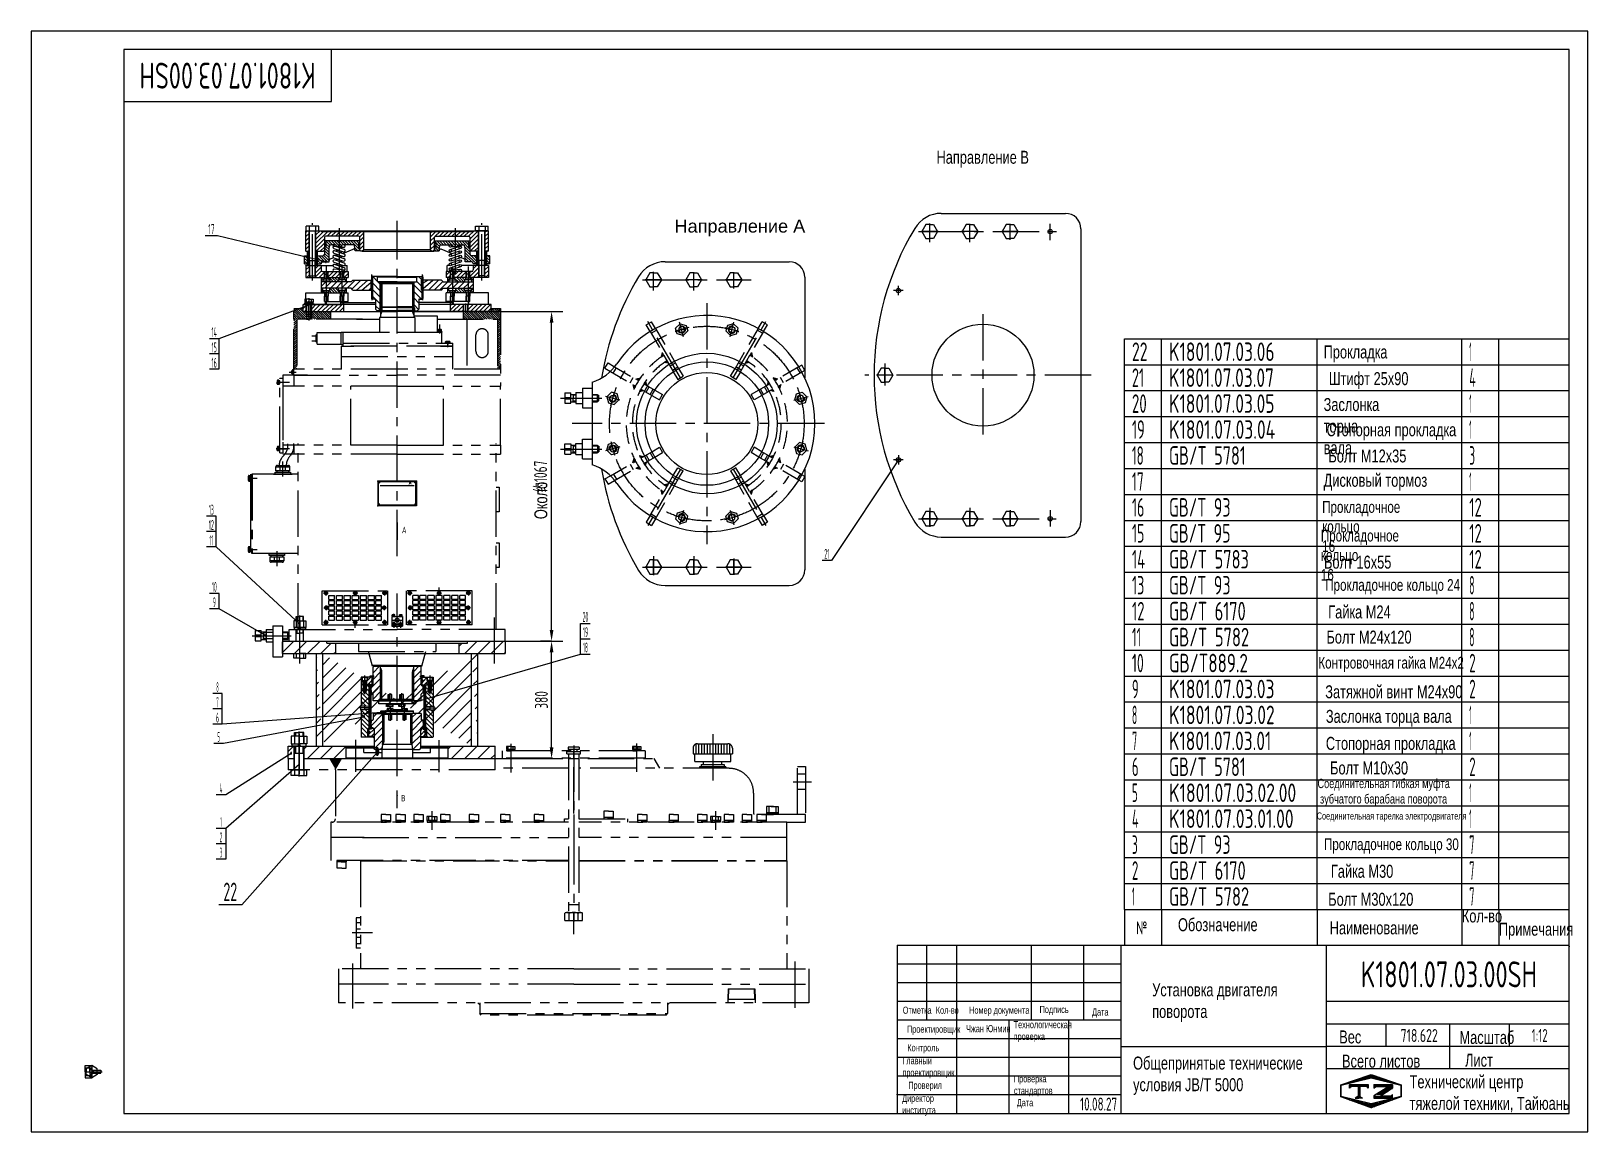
# Model space of a CAD drawing. Header units: millimetres. Extents: x -196 to 4844, y -195 to 3369.
import ezdxf
from ezdxf.enums import TextEntityAlignment as Align

# ---------------------------------------------------------------- set-up
doc = ezdxf.new("R2010")
doc.units = ezdxf.units.MM
doc.header["$LTSCALE"] = 120
for name, pattern in [('F', [0.75, 0.5, -0.25]), ('G', [2, 1.25, -0.25, 0.25, -0.25]), ('K', [2.5, 1.25, -0.25, 0.25, -0.25, 0.25, -0.25])]:
    doc.linetypes.add(name, pattern=pattern)
for name, color, linetype in [('01', 7, 'Continuous'), ('02', 1, 'Continuous'), ('04', 2, 'F'), ('05', 4, 'G'), ('07', 6, 'K'), ('08', 1, 'Continuous'), ('11', 3, 'Continuous'), ('INTE_THICK', 7, 'Continuous'), ('LINE_PART', 7, 'Continuous'), ('SMPEN_HATCH', 6, 'Continuous'), ('THICK', 7, 'Continuous'), ('THIN', 1, 'Continuous')]:
    doc.layers.add(name, color=color, linetype=linetype)
doc.styles.get("Standard").update_dxf_attribs({"font": 'isocp', "width": 0.707, "bigfont": 'intecad.shx'})
doc.dimstyles.new('INTE', dxfattribs={"dimscale": 12, "dimtxt": 3.5, "dimasz": 3, "dimexe": 3, "dimexo": 0, "dimgap": 1, "dimtad": 1, "dimdec": 3, "dimdsep": 46, "dimtxsty": 'Standard', "dimcen": 0, "dimclrd": 1, "dimclre": 1, "dimclrt": 3, "dimadec": 0, "dimazin": 0, "dimtfac": 1, "dimtdec": 3, "dimtmove": 0, "dimatfit": 0, "dimfxl": 1, "dimarcsym": 0})
pattern_1 = [(45, (-251.047, -988.63), (6.735192, -6.735192), [])]
pattern_2 = [(315, (-251.047, -988.63), (-4.490128, -4.490128), [])]
pattern_3 = [(315, (-251.047, -988.6303), (-2.245064, -2.245064), [])]
pattern_4 = [(255, (2655.4465, 3780.5574), (1.5334072, -0.4108752), []), (345, (2655.4465, 3780.5574), (0.4108752, 1.5334072), [])]
pattern_5 = [(165, (3780.1158, 1832.573), (0.4108752, 1.5334072), []), (75, (3780.1158, 1832.573), (1.5334072, -0.4108752), [])]
pattern_6 = [(315, (575.5017, 3223.2378), (-1.122532, -1.122532), []), (225, (575.5017, 3223.2378), (-1.122532, 1.122532), [])]
pattern_7 = [(225, (3407.4883, 3223.2378), (1.122532, -1.122532), []), (315, (3407.4883, 3223.2378), (1.122532, 1.122532), [])]
pattern_8 = [(45, (575.5017, 973.8993), (-1.122532, 1.122532), []), (135, (575.5017, 973.8993), (-1.122532, -1.122532), [])]
pattern_9 = [(135, (3407.4883, 973.8993), (1.122532, 1.122532), []), (45, (3407.4883, 973.8993), (1.122532, -1.122532), [])]
pattern_10 = [(195, (3780.1158, 2364.564), (0.4108752, -1.5334072), []), (285, (3780.1158, 2364.564), (1.5334072, 0.4108752), [])]
pattern_11 = [(105, (2655.4465, 416.5797), (1.5334072, 0.4108752), []), (15, (2655.4465, 416.5797), (0.4108752, -1.5334072), [])]
pattern_12 = [(15, (202.8742, 1832.573), (-0.4108752, 1.5334072), []), (105, (202.8742, 1832.573), (-1.5334072, -0.4108752), [])]
pattern_13 = [(285, (1327.5434, 3780.5574), (-1.5334072, -0.4108752), []), (195, (1327.5434, 3780.5574), (-0.4108752, 1.5334072), [])]
pattern_14 = [(75, (1327.5434, 416.5797), (-1.5334072, 0.4108752), []), (165, (1327.5434, 416.5797), (-0.4108752, -1.5334072), [])]
pattern_15 = [(345, (202.8742, 2364.564), (-0.4108752, -1.5334072), []), (255, (202.8742, 2364.564), (-1.5334072, 0.4108752), [])]

msp = doc.modelspace()

# ---------------------------------------------------------------- texts
at = {"layer": '01', "attachment_point": 1}
for s, insert, char_height in [('{\\fArial|b0|i0|c204|p34;\\C3;Направление В}', (2735.0513, 2981.8233), 42), ('{\\fArial|b0|i0|c204|p34;\\W1;\\C3;Направление А}', (1886.8339, 2758.9063), 42), ('{\\fArial|b0|i0|c204|p34;\\C3;Прокладка}', (3988.3387, 2351.4003), 42), ('{\\fArial|b0|i0|c204|p34;\\C3;Штифт 25х90}', (4005.3269, 2264.9896), 42), ('{\\fArial|b0|i0|c204|p34;\\C3;Стопорная прокладка}', (3997.6637, 2099.4201), 42), ('{\\fArial|b0|i0|c204|p34;\\C3;Болт М12х35}', (4003.8412, 2014.5524), 42), ('{\\fArial|b0|i0|c204|p34;\\C3;Дисковый тормоз}', (3988.3974, 1935.857), 42), ('{\\fArial|b0|i0|c204|p34;\\C3;Болт 16х55}', (3989.7616, 1670.9016), 42), ('{\\fArial|b0|i0|c204|p34;\\C3;Прокладочное кольцо 24}', (3993.683, 1594.9583), 38), ('{\\fArial|b0|i0|c204|p34;\\C3;Гайка М24}', (4003.3906, 1509.6055), 42), ('{\\fArial|b0|i0|c204|p34;\\C3;Болт М24х120}', (3997.566, 1428.1323), 42), ('{\\fArial|b0|i0|c204|p34;\\C3;Затяжной винт М24х90}', (3993.7243, 1251.1128), 42), ('{\\fArial|b0|i0|c204|p34;\\C3;Заслонка торца вала}', (3995.6658, 1171.5794), 42), ('{\\fArial|b0|i0|c204|p34;\\C3;Стопорная прокладка}', (3995.713, 1084.016), 42), ('{\\fArial|b0|i0|c204|p34;\\C3;Болт М10х30}', (4009.3036, 1004.4827), 42), ('{\\fArial|b0|i0|c204|p34;\\C3;Соединительная гибкая муфта\\P зубчатого барабана поворота}', (3968.5319, 948.2274), 30), ('{\\fArial|b0|i0|c204|p34;\\C3;Соединительная тарелка электродвигателя}', (3966.1893, 839.5094), 23), ('{\\fArial|b0|i0|c204|p34;\\C3;Прокладочное кольцо 30}', (3989.6584, 755.4205), 38), ('{\\fArial|b0|i0|c204|p34;\\C3;Гайка М30}', (4011.9105, 669.9091), 42), ('{\\fArial|b0|i0|c204|p34;\\C3;Болт М30х120}', (4003.352, 579.267), 42), ('{\\fArial|b0|i0|c204|p34;Кол-во}', (4435.9056, 525.1697), 42), ('{\\Fisocp,intecad|c204;№}', (3381.6511, 486.6982), 42), ('{\\fArial|b0|i0|c204|p34;Обозначение}', (3516.8757, 496.9595), 42), ('{\\fArial|b0|i0|c204|p34;Примечания}', (4555.9056, 482.4535), 42), ('{\\fArial|b0|i0|c204|p34;\\C3;Установка двигателя\\Pповорота}', (3433.3444, 286.0768), 42), ('{\\fArial|b0|i0|c204|p34;Отметка}', (2625.9869, 210.5986), 23), ('{\\fArial|b0|i0|c204|p34;Кол-во}', (2732.8472, 210.5986), 23), ('{\\fArial|b0|i0|c204|p34;Номер документа}', (2840.8882, 210.5986), 23), ('{\\fArial|b0|i0|c204|p34;Подпись}', (3068.7781, 212.9581), 23), ('{\\fArial|b0|i0|c204|p34;Дата}', (3238.8099, 204.6998), 23), ('{\\fArial|b0|i0|c204|p34;\\C3;Чжан Юнмин}', (2830.8153, 150.9288), 23), ('{\\fArial|b0|i0|c204|p34;Технологическая\\Pпроверка}', (2984.9066, 163.9062), 23), ('{\\fArial|b0|i0|c204|p34;Проектировщик}', (2639.5295, 149.1592), 23), ('{\\fArial|b0|i0|c204|p34;Вес}', (4038.8675, 133.5617), 42), ('{\\fArial|b0|i0|c204|p34;Масштаб}', (4428.2147, 132.0539), 42), ('{\\fArial|b0|i0|c204|p34;Общепринятые технические\\Pусловия \\fArial|b0|i0|c0|p34;JB/T 5000}', (3371.5241, 48.9219), 42), ('{\\fArial|b0|i0|c204|p34;Всего листов}', (4047.9221, 55.1563), 42), ('{\\fArial|b0|i0|c204|p34;Лист}', (4446.3238, 58.1719), 42), ('{\\fArial|b0|i0|c204|p34;Главный\\Pпроектировщик}', (2624.7698, 47.1101), 23), ('{\\fArial|b0|i0|c204|p34;Проверил}', (2643.6622, -32.5236), 23), ('{\\fArial|b0|i0|c204|p34;Проверка\\Pстандартов}', (2985.5984, -11.5111), 23), ('{\\fArial|b0|i0|c204|p34;Технический центр\\Pтяжелой техники, Тайюань}', (4266.7985, -11.5001), 42)]:
    msp.add_mtext(s, dxfattribs=dict(at, insert=insert, char_height=char_height))
for s, insert, char_height, width in [('{\\fArial|b0|i0|c204|p34;\\C3;Заслонка торца вала}', (3988.3974, 2181.2016), 42, 1.544368), ('{\\fArial|b0|i0|c204|p34;\\C3;Прокладочное кольцо 16}', (3983.7737, 1847.4599), 38, 1.544368), ('{\\fArial|b0|i0|c204|p34;\\C3;Прокладочное кольцо 16}', (3979.5665, 1754.6607), 38, 1.544368), ('{\\fArial|b0|i0|c204|p34;\\C3;Контровочная гайка М24х2}', (3971.511, 1343.2445), 38, 532.830636), ('{\\fArial|b0|i0|c204|p34;Наименование}', (4008.1346, 486.6982), 42, 1.711698), ('{\\fArial|b0|i0|c204|p34;Контроль}', (2640.7103, 88.9915), 23, 0.590389), ('{\\fArial|b0|i0|c204|p34;Директор\\Pинститута}', (2623.9056, -74.8303), 23, 6.178582), ('{\\fArial|b0|i0|c204|p34;Дата}', (2995.0446, -88.7852), 23, 0.590389)]:
    msp.add_mtext(s, dxfattribs=dict(at, insert=insert, char_height=char_height, width=width))
at = {"layer": '01', "insert": (1433.0189, 1789.0275), "char_height": 42, "attachment_point": 1, "rotation": 90}
msp.add_mtext('{\\fArial|b0|i0|c204|p34;Около}', dxfattribs=at)
at = {"layer": '02', "width": 0.605172}
for height, p, p2 in [(10, (755.0397, 2616.8227), (761.0397, 2616.8227)), (10, (700.2147, 2477.3111), (706.2147, 2477.3111)), (10, (2608.6166, 1976.1511), (2614.6166, 1976.1511)), (10, (561.4647, 1406.1995), (567.4647, 1406.1995)), (10, (670.9647, 1443.9893), (676.9647, 1443.9893)), (10, (949.044, 1159.1176), (955.044, 1159.1176)), (10, (1034.1937, 1189.8116), (1040.1937, 1189.8116)), (10, (878.8973, 1143.8366), (884.8973, 1143.8366)), (10, (642.7147, 1024.9415), (648.7147, 1024.9415)), (24, (917.3602, 1021.7393), (931.7602, 1021.7393)), (10, (668.4647, 989.4952), (674.4647, 989.4952))]:
    msp.add_text('●', height=height, dxfattribs=at).set_placement(p, p2, align=Align.FIT)
at = {"layer": '07', "color": 6, "linetype": 'K', "width": 0.605172}
msp.add_text('●', height=16, dxfattribs=at).set_placement((1759.3772, 1036.936), (1768.9772, 1036.936), align=Align.FIT)
at = {"layer": '11', "width": 0.696129}
msp.add_text('K1801.07.03.00SH', height=84, rotation=180, dxfattribs=at).set_placement((725.1165, 3267.1697), (154.6948, 3267.1697), align=Align.FIT)
at = {"layer": '11'}
for s, height, width, p, p2 in [('17', 32.17336, 0.606, (377.1517, 2712.5666), (397.6236, 2712.5666)), ('14', 32.17336, 0.47291, (387.7262, 2378.4197), (405.2236, 2378.4197)), ('15', 32.17336, 0.469102, (388.2387, 2328.9222), (404.7111, 2328.9222)), ('22', 60, 0.639754, (3367.9056, 2301.1697), (3418.1925, 2301.1697)), ('K1801.07.03.06', 60, 0.694074, (3487.9056, 2301.1697), (3829.582, 2301.1697)), ('1', 60, 0.404, (4459.9056, 2301.1697), (4468.3896, 2301.1697)), ('16', 32.17336, 0.469659, (388.1671, 2279.4247), (404.7827, 2279.4247)), ('21', 60, 0.623098, (3367.9056, 2217.1697), (3407.1608, 2217.1697)), ('K1801.07.03.07', 60, 0.693996, (3487.9056, 2217.1697), (3827.4777, 2217.1697)), ('4', 60, 0.543846, (4459.9056, 2217.1697), (4481.1156, 2217.1697)), ('20', 60, 0.636567, (3367.9056, 2133.1697), (3415.6782, 2133.1697)), ('K1801.07.03.05', 60, 0.694061, (3487.9056, 2133.1697), (3829.2348, 2133.1697)), ('1', 60, 0.404, (4459.9056, 2133.1697), (4468.3896, 2133.1697)), ('19', 60, 0.612447, (3367.9056, 2049.1697), (3409.1206, 2049.1697)), ('K1801.07.03.04', 60, 0.694153, (3487.9056, 2049.1697), (3831.7197, 2049.1697)), ('1', 60, 0.404, (4459.9056, 2049.1697), (4468.3896, 2049.1697)), ('18', 60, 0.606, (3367.9056, 1965.1697), (3406.0836, 1965.1697)), ('GB/T 5781', 60, 0.695329, (3487.9056, 1965.1697), (3736.138, 1965.1697)), ('3', 60, 0.527686, (4459.9056, 1965.1697), (4478.6307, 1965.1697)), ('17', 60, 0.606, (3367.9056, 1881.1697), (3406.0836, 1881.1697)), ('1', 60, 0.404, (4459.9056, 1881.1697), (4468.3896, 1881.1697)), ('13', 32.17336, 0.469102, (378.9969, 1803.463), (395.4693, 1803.463)), ('16', 60, 0.610556, (3367.9056, 1797.1697), (3408.1879, 1797.1697)), ('GB/T 93', 60, 0.692517, (3487.9056, 1797.1697), (3687.1393, 1797.1697)), ('12', 60, 0.611465, (4459.9056, 1797.1697), (4500.6313, 1797.1697)), ('12', 32.17336, 0.470357, (378.8338, 1753.9655), (395.6323, 1753.9655)), ('15', 60, 0.609833, (3367.9056, 1713.1697), (3407.8407, 1713.1697)), ('GB/T 95', 60, 0.692517, (3487.9056, 1713.1697), (3687.1393, 1713.1697)), ('12', 60, 0.611465, (4459.9056, 1713.1697), (4500.6313, 1713.1697)), ('11', 32.17336, 0.447873, (381.109, 1704.468), (393.3571, 1704.468)), ('21', 32.17336, 0.479306, (2372.0318, 1660.6495), (2388.2238, 1660.6495)), ('14', 60, 0.614783, (3367.9056, 1629.1697), (3410.3256, 1629.1697)), ('GB/T 5783', 60, 0.695784, (3487.9056, 1629.1697), (3746.3791, 1629.1697)), ('12', 60, 0.611465, (4459.9056, 1629.1697), (4500.6313, 1629.1697)), ('10', 32.17336, 0.466212, (389.2531, 1553.5641), (405.0145, 1553.5641)), ('13', 60, 0.609833, (3367.9056, 1545.1697), (3407.8407, 1545.1697)), ('GB/T 93', 60, 0.692517, (3487.9056, 1545.1697), (3687.1393, 1545.1697)), ('8', 60, 0.514182, (4459.9056, 1545.1697), (4476.8736, 1545.1697)), ('9', 32.1734, 0.445791, (392.6762, 1504.0667), (401.5915, 1504.0667)), ('12', 60, 0.611465, (3367.9056, 1461.1697), (3408.6313, 1461.1697)), ('GB/T 6170', 60, 0.69533, (3487.9056, 1461.1697), (3736.1714, 1461.1697)), ('8', 60, 0.514182, (4459.9056, 1461.1697), (4476.8736, 1461.1697)), ('20', 32.17336, 0.462203, (1589.2201, 1456.4167), (1607.8201, 1456.4167)), ('19', 32.17336, 0.471113, (1590.0199, 1406.9192), (1607.0202, 1406.9192)), ('11', 60, 0.582235, (3367.9056, 1377.1697), (3397.5996, 1377.1697)), ('GB/T 5782', 60, 0.695818, (3487.9056, 1377.1697), (3747.1697, 1377.1697)), ('8', 60, 0.514182, (4459.9056, 1377.1697), (4476.8736, 1377.1697)), ('18', 32.17336, 0.466154, (1590.6463, 1357.4217), (1606.3939, 1357.4217)), ('10', 60, 0.606076, (3367.9056, 1293.1697), (3406.117, 1293.1697)), ('GB/T889.2', 60, 0.695641, (3487.9056, 1293.1697), (3743.0759, 1293.1697)), ('2', 60, 0.562593, (4459.9056, 1293.1697), (4480.4985, 1293.1697)), ('8', 32.1734, 0.395524, (403.7974, 1229.2436), (410.7964, 1229.2436)), ('9', 60, 0.579528, (3367.9056, 1209.1697), (3389.5195, 1209.1697)), ('K1801.07.03.03', 60, 0.694061, (3487.9056, 1209.1697), (3829.2348, 1209.1697)), ('2', 60, 0.562593, (4459.9056, 1209.1697), (4480.4985, 1209.1697)), ('7', 32.1734, 0.395524, (403.7974, 1179.7461), (410.7964, 1179.7461)), ('6', 32.1734, 0.462073, (402.8399, 1130.2486), (411.7539, 1130.2486)), ('8', 60, 0.514182, (3367.9056, 1125.1697), (3384.8736, 1125.1697)), ('K1801.07.03.02', 60, 0.694091, (3487.9056, 1125.1697), (3830.0254, 1125.1697)), ('1', 60, 0.404, (4459.9056, 1125.1697), (4468.3896, 1125.1697)), ('5', 32.1734, 0.405912, (407.2799, 1067.8582), (415.0036, 1067.8582)), ('7', 60, 0.514182, (3367.9056, 1041.1697), (3384.8736, 1041.1697)), ('K1801.07.03.01', 60, 0.693669, (3487.9056, 1041.1697), (3818.9937, 1041.1697)), ('1', 60, 0.404, (4459.9056, 1041.1697), (4468.3896, 1041.1697)), ('6', 60, 0.600695, (3367.9056, 957.1697), (3389.5165, 957.1697)), ('GB/T 5781', 60, 0.695329, (3487.9056, 957.1697), (3736.138, 957.1697)), ('2', 60, 0.562593, (4459.9056, 957.1697), (4480.4985, 957.1697)), ('4', 32.1734, 0.418343, (414.0963, 901.5755), (422.8449, 901.5755)), ('5', 60, 0.527686, (3367.9056, 873.1697), (3386.6307, 873.1697)), ('K1801.07.03.02.00', 60, 0.69624, (3487.9056, 873.1697), (3899.6251, 873.1697)), ('1', 60, 0.404, (4459.9056, 873.1697), (4468.3896, 873.1697)), ('1', 32.1734, 0.310769, (416.7209, 792.465), (420.2203, 792.465)), ('4', 60, 0.543846, (3367.9056, 789.1697), (3389.1156, 789.1697)), ('K1801.07.03.01.00', 60, 0.696017, (3487.9056, 789.1697), (3891.1411, 789.1697)), ('1', 60, 0.404, (4459.9056, 789.1697), (4468.3896, 789.1697)), ('2', 32.1734, 0.432764, (414.2235, 742.9675), (422.7177, 742.9675)), ('3', 60, 0.527686, (3367.9056, 705.1697), (3386.6307, 705.1697)), ('GB/T 93', 60, 0.692517, (3487.9056, 705.1697), (3687.1393, 705.1697)), ('7', 60, 0.514182, (4459.9056, 705.1697), (4476.8736, 705.1697)), ('3', 32.1734, 0.405912, (414.6087, 693.47), (422.3325, 693.47)), ('2', 60, 0.562593, (3367.9056, 621.1697), (3388.4985, 621.1697)), ('GB/T 6170', 60, 0.69533, (3487.9056, 621.1697), (3736.1714, 621.1697)), ('7', 60, 0.514182, (4459.9056, 621.1697), (4476.8736, 621.1697)), ('22', 59.39697, 0.573679, (426.3745, 552.7439), (471.0145, 552.7439)), ('1', 60, 0.404, (3367.9056, 537.1697), (3376.3896, 537.1697)), ('GB/T 5782', 60, 0.695818, (3487.9056, 537.1697), (3747.1697, 537.1697)), ('7', 60, 0.514182, (4459.9056, 537.1697), (4476.8736, 537.1697)), ('K1801.07.03.00SH', 84, 0.696129, (4108.6948, 273.1697), (4679.1165, 273.1697)), ('718.622', 42, 0.68181, (4237.6259, 96.1697), (4358.1853, 96.1697)), ('1:12', 42, 0.651478, (4661.774, 96.1697), (4714.0372, 96.1697)), ('10.08.27', 42, 0.642055, (3199.9056, -125.8303), (3319.9056, -125.8303))]:
    msp.add_text(s, height=height, dxfattribs=dict(at, width=width)).set_placement(p, p2, align=Align.FIT)
at = {"layer": '11', "width": 0.707}
for s, p in [('A', (1004.3766, 1737.1771)), ('B', (1001.7449, 868.8333))]:
    msp.add_text(s, height=21, dxfattribs=at).set_placement(p, align=Align.BOTTOM_LEFT)

# ---------------------------------------------------------------- blocks, each defined once
blk = doc.blocks.new('*U69', base_point=(258.1, 456.8))
at = {"layer": '01'}
for p, q in [((258, 460.8), (283.1, 460.8)), ((278.1, 461.8), (278.1, 451.8)), ((283.1, 460.8), (283.1, 452.8)), ((283.1, 460.8), (285.4, 456.8)), ((283.1, 452.8), (285.4, 456.8)), ((258, 452.8), (283.1, 452.8))]:
    blk.add_line(p, q, dxfattribs=at)
at = {"layer": '02'}
for p, q in [((258, 461.8), (278.1, 461.8)), ((258, 451.8), (278.1, 451.8))]:
    blk.add_line(p, q, dxfattribs=at)
at = {"layer": '05'}
blk.add_line((255.1, 456.8), (288.4, 456.8), dxfattribs=at)
blk = doc.blocks.new('*U72')
at = {"layer": '01'}
for p, q in [((-22.8, 7.5), (-22.8, 0)), ((0, 7.5), (-22.8, 7.5)), ((-22.8, 0), (0, 0)), ((0, 0), (-4.3, 7.5)), ((0, 7.5), (4.3, 0)), ((0, 7.5), (22.8, 7.5)), ((22.8, 0), (0, 0)), ((22.8, 7.5), (22.8, 0))]:
    blk.add_line(p, q, dxfattribs=at)
at = {"layer": '05'}
blk.add_line((0, 9.6), (0, -2.1), dxfattribs=at)
blk = doc.blocks.new('*U73')
at = {"layer": '01'}
for p, q in [((-25.6, 0), (-25.6, 25.4)), ((-25.6, 25.4), (0, 25.4)), ((-25.6, 15), (0, 15)), ((0, 25.4), (0, 0)), ((0, -25.4), (0, 0)), ((-25.6, 0), (-25.6, -25.4)), ((-25.6, -15), (0, -15)), ((-25.6, -25.4), (0, -25.4))]:
    blk.add_line(p, q, dxfattribs=at)
at = {"layer": '05'}
blk.add_line((-26.7, 0), (1.1, 0), dxfattribs=at)
blk = doc.blocks.new('*U74')
at = {"layer": '01'}
for p, q in [((-18.3, 6), (-18.3, 0)), ((0, 6), (-18.3, 6)), ((-18.3, 0), (0, 0)), ((0, 0), (-3.5, 6)), ((0, 6), (3.5, 0)), ((0, 6), (18.3, 6)), ((18.3, 0), (0, 0)), ((18.3, 6), (18.3, 0))]:
    blk.add_line(p, q, dxfattribs=at)
at = {"layer": '05'}
blk.add_line((0, 8.1), (0, -2.1), dxfattribs=at)
blk = doc.blocks.new('*U75')
at = {"layer": '01'}
for p, q in [((-21.5, 0), (-21.5, 19.8)), ((-21.5, 19.8), (0, 19.8)), ((-21.5, 12), (0, 12)), ((0, 19.8), (0, 0)), ((0, -19.8), (0, 0)), ((-21.5, 0), (-21.5, -19.8)), ((-21.5, -12), (0, -12)), ((-21.5, -19.8), (0, -19.8))]:
    blk.add_line(p, q, dxfattribs=at)
at = {"layer": '05'}
blk.add_line((-22.6, 0), (1.1, 0), dxfattribs=at)
blk = doc.blocks.new('*U76')
at = {"layer": '01'}
for p, q in [((0, 19.8), (-18, 9.4)), ((-18, 9.4), (-18, 0)), ((-18, -9.4), (-18, 0)), ((18, 9.4), (0, 19.8)), ((18, 0), (18, 9.4)), ((18, 0), (18, -9.4)), ((0, -19.8), (-18, -9.4)), ((18, -9.4), (0, -19.8))]:
    blk.add_line(p, q, dxfattribs=at)
at = {"layer": '05'}
for p, q in [((-19.7, 0), (20.5, 0)), ((0, 21.3), (0, -21))]:
    blk.add_line(p, q, dxfattribs=at)
blk = doc.blocks.new('*U77')
at = {"layer": '01'}
for p, q in [((-21.5, 0), (-21.5, 19.8)), ((-21.5, 19.8), (0, 19.8)), ((-21.5, 12), (0, 12)), ((0, 19.8), (0, 0)), ((0, -19.8), (0, 0)), ((-21.5, 0), (-21.5, -19.8)), ((-21.5, -12), (0, -12)), ((-21.5, -19.8), (0, -19.8))]:
    blk.add_line(p, q, dxfattribs=at)
at = {"layer": '05'}
blk.add_line((-22.6, 0), (1.1, 0), dxfattribs=at)
blk = doc.blocks.new('*U81')
at = {"layer": '01'}
for p, q in [((0, 19.8), (-18, 9.4)), ((-18, 9.4), (-18, -9.4)), ((18, 9.4), (0, 19.8)), ((18, -9.4), (18, 9.4)), ((-18, -9.4), (0, -19.8)), ((0, -19.8), (18, -9.4))]:
    blk.add_line(p, q, dxfattribs=at)
blk.add_circle((0, 0), 9.6, dxfattribs=at)
at = {"layer": '02'}
blk.add_arc((0, 0), 12, 265.215, 184.7805, dxfattribs=at)
at = {"layer": '05'}
for p, q in [((24.6, 0), (-21.6, 0)), ((0, 23.8), (0, -24.8))]:
    blk.add_line(p, q, dxfattribs=at)
blk = doc.blocks.new('*U82')
at = {"layer": '01'}
for p, q in [((0, 25.4), (-23, 12.1)), ((-23, 12.1), (-23, 0)), ((-23, -12.1), (-23, 0)), ((23, 12.1), (0, 25.4)), ((23, 0), (23, 12.1)), ((23, 0), (23, -12.1)), ((0, -25.4), (-23, -12.1)), ((23, -12.1), (0, -25.4))]:
    blk.add_line(p, q, dxfattribs=at)
at = {"layer": '05'}
for p, q in [((-24.9, 0), (24.3, 0)), ((0, -27.2), (0, 26.8))]:
    blk.add_line(p, q, dxfattribs=at)
blk = doc.blocks.new('*U85')
at = {"layer": '01'}
for p, q in [((0, 25.4), (-23, 12.1)), ((-23, 12.1), (-23, 0)), ((-23, -12.1), (-23, 0)), ((23, 12.1), (0, 25.4)), ((23, 0), (23, 12.1)), ((23, 0), (23, -12.1)), ((0, -25.4), (-23, -12.1)), ((23, -12.1), (0, -25.4))]:
    blk.add_line(p, q, dxfattribs=at)
at = {"layer": '05'}
for p, q in [((-24.9, 0), (24.3, 0)), ((0, -27.2), (0, 26.8))]:
    blk.add_line(p, q, dxfattribs=at)
blk = doc.blocks.new('*U86')
at = {"layer": '01'}
for p, q in [((0, 25.4), (-23, 12.1)), ((-23, 12.1), (-23, 0)), ((-23, -12.1), (-23, 0)), ((23, 12.1), (0, 25.4)), ((23, 0), (23, 12.1)), ((23, 0), (23, -12.1)), ((0, -25.4), (-23, -12.1)), ((23, -12.1), (0, -25.4))]:
    blk.add_line(p, q, dxfattribs=at)
at = {"layer": '05'}
for p, q in [((-24.9, 0), (24.3, 0)), ((0, -27.2), (0, 26.8))]:
    blk.add_line(p, q, dxfattribs=at)
blk = doc.blocks.new('*U87')
at = {"layer": '01'}
for p, q in [((0, 25.4), (-23, 12.1)), ((-23, 12.1), (-23, 0)), ((-23, -12.1), (-23, 0)), ((23, 12.1), (0, 25.4)), ((23, 0), (23, 12.1)), ((23, 0), (23, -12.1)), ((0, -25.4), (-23, -12.1)), ((23, -12.1), (0, -25.4))]:
    blk.add_line(p, q, dxfattribs=at)
at = {"layer": '05'}
for p, q in [((-24.9, 0), (24.3, 0)), ((0, -27.2), (0, 26.8))]:
    blk.add_line(p, q, dxfattribs=at)
blk = doc.blocks.new('*U88')
at = {"layer": '01'}
for p, q in [((0, 25.4), (-23, 12.1)), ((-23, 12.1), (-23, 0)), ((-23, -12.1), (-23, 0)), ((23, 12.1), (0, 25.4)), ((23, 0), (23, 12.1)), ((23, 0), (23, -12.1)), ((0, -25.4), (-23, -12.1)), ((23, -12.1), (0, -25.4))]:
    blk.add_line(p, q, dxfattribs=at)
at = {"layer": '05'}
for p, q in [((-24.9, 0), (24.3, 0)), ((0, -27.2), (0, 26.8))]:
    blk.add_line(p, q, dxfattribs=at)
blk = doc.blocks.new('*U89')
at = {"layer": '01'}
for p, q in [((0, 25.4), (-23, 12.1)), ((-23, 12.1), (-23, 0)), ((-23, -12.1), (-23, 0)), ((23, 12.1), (0, 25.4)), ((23, 0), (23, 12.1)), ((23, 0), (23, -12.1)), ((0, -25.4), (-23, -12.1)), ((23, -12.1), (0, -25.4))]:
    blk.add_line(p, q, dxfattribs=at)
at = {"layer": '05'}
for p, q in [((-24.9, 0), (24.3, 0)), ((0, -27.2), (0, 26.8))]:
    blk.add_line(p, q, dxfattribs=at)
blk = doc.blocks.new('*U90')
at = {"layer": '01'}
for p, q in [((0, 25.4), (-23, 12.1)), ((-23, 12.1), (-23, 0)), ((-23, -12.1), (-23, 0)), ((23, 12.1), (0, 25.4)), ((23, 0), (23, 12.1)), ((23, 0), (23, -12.1)), ((0, -25.4), (-23, -12.1)), ((23, -12.1), (0, -25.4))]:
    blk.add_line(p, q, dxfattribs=at)
at = {"layer": '05'}
for p, q in [((-24.9, 0), (24.3, 0)), ((0, -27.2), (0, 26.8))]:
    blk.add_line(p, q, dxfattribs=at)
blk = doc.blocks.new('*D91')
at = {"layer": '08', "color": 1, "lineweight": -2}
for p, q in [((1339, 1393.7), (1524.9, 1393.7)), ((1488.9, 1049.7), (1488.9, 1357.7)), ((1306, 1013.7), (1524.9, 1013.7))]:
    blk.add_line(p, q, dxfattribs=at)
at = {"layer": '08', "color": 1}
for points in [[(1482.9, 1357.7), (1494.9, 1357.7), (1488.9, 1393.7)], [(1482.9, 1049.7), (1494.9, 1049.7), (1488.9, 1013.7)]]:
    blk.add_solid(points, dxfattribs=at)
at = {"layer": 'Defpoints', "color": 0}
for p in [(1339, 1393.7), (1488.9, 1393.7), (1306, 1013.7)]:
    blk.add_point(p, dxfattribs=at)
at = {"layer": '08', "color": 3, "insert": (1455.9, 1203.7), "char_height": 42, "attachment_point": 5, "rotation": 90}
blk.add_mtext('380', dxfattribs=at)
blk = doc.blocks.new('*U92')
at = {"layer": '01'}
for p, q in [((-6.4, 0), (-6.4, 8.9)), ((-6.4, 8.9), (0, 8.9)), ((0, 5), (-6.4, 5)), ((-6.4, 0), (-6.4, -8.9)), ((0, 8.9), (0, 0)), ((0, 5), (30, 5)), ((0, -8.9), (0, 0)), ((4.5, 5), (4.5, 0)), ((4.5, -5), (4.5, 0)), ((30, 5), (30, 0)), ((30, -5), (30, 0)), ((0, -5), (-6.4, -5)), ((-6.4, -8.9), (0, -8.9)), ((0, -5), (30, -5))]:
    blk.add_line(p, q, dxfattribs=at)
at = {"layer": '02'}
for p, q in [((30, 4), (4.5, 4)), ((30, -4), (4.5, -4))]:
    blk.add_line(p, q, dxfattribs=at)
at = {"layer": '05'}
blk.add_line((-9.5, 0), (33.5, 0), dxfattribs=at)
blk = doc.blocks.new('*D93')
at = {"layer": '08', "color": 1, "lineweight": -2}
for p, q in [((1293.5, 2461.1), (1524.9, 2461.1)), ((1488.9, 1429.7), (1488.9, 2425.1)), ((1488.9, 1393.7), (1452.9, 1393.7))]:
    blk.add_line(p, q, dxfattribs=at)
at = {"layer": '08', "color": 1}
for points in [[(1482.9, 2425.1), (1494.9, 2425.1), (1488.9, 2461.1)], [(1482.9, 1429.7), (1494.9, 1429.7), (1488.9, 1393.7)]]:
    blk.add_solid(points, dxfattribs=at)
at = {"layer": 'Defpoints', "color": 0}
for p in [(1293.5, 2461.1), (1488.9, 2461.1), (1488.9, 1393.7)]:
    blk.add_point(p, dxfattribs=at)
at = {"layer": '08', "color": 3, "insert": (1453.2, 1927.4), "char_height": 42, "attachment_point": 5, "rotation": 90}
blk.add_mtext('约1067', dxfattribs=at)
blk = doc.blocks.new('*U115', base_point=(251.96, 168.31))
at = {"layer": '01'}
for p, q in [((251.96, 168.31), (251.96, 182.31)), ((195.96, 168.31), (251.96, 168.31))]:
    blk.add_line(p, q, dxfattribs=at)
blk = doc.blocks.new('*U116')
at = {"layer": '04'}
blk.add_blockref('*U115', (0, 0), dxfattribs=at)
blk = doc.blocks.new('*U117')
at = {"layer": '01'}
for points in [[(415, 292), (25, 292)], [(25, 292), (25, 5)], [(415, 5), (415, 292)], [(25, 5), (415, 5)]]:
    blk.add_lwpolyline(points, dxfattribs=at)
at = {"layer": '02'}
for points in [[(420, 297), (0, 297)], [(0, 297), (0, 0)], [(420, 0), (420, 297)], [(0, 0), (420, 0)]]:
    blk.add_lwpolyline(points, dxfattribs=at)
blk = doc.blocks.new('*U120')
at = {"layer": '01'}
for p, q in [((0, -84), (0, 0)), ((1440, -84), (1440, 0))]:
    blk.add_line(p, q, dxfattribs=at)
at = {"layer": '02'}
for p, q in [((0, 0), (120, 0)), ((120, -84), (120, 0)), ((120, 0), (624, 0)), ((624, -84), (624, 0)), ((624, 0), (1092, 0)), ((1092, -84), (1092, 0)), ((1092, 0), (1212, 0)), ((1212, -84), (1212, 0)), ((1212, 0), (1440, 0))]:
    blk.add_line(p, q, dxfattribs=at)
blk = doc.blocks.new('*U121')
at = {"layer": '01'}
for p, q in [((0, -84), (0, 0)), ((1440, -84), (1440, 0))]:
    blk.add_line(p, q, dxfattribs=at)
at = {"layer": '02'}
for p, q in [((0, 0), (120, 0)), ((120, -84), (120, 0)), ((120, 0), (624, 0)), ((624, -84), (624, 0)), ((624, 0), (1092, 0)), ((1092, -84), (1092, 0)), ((1092, 0), (1212, 0)), ((1212, -84), (1212, 0)), ((1212, 0), (1440, 0))]:
    blk.add_line(p, q, dxfattribs=at)
blk = doc.blocks.new('*U122')
at = {"layer": '01'}
for p, q in [((0, -84), (0, 0)), ((1440, -84), (1440, 0))]:
    blk.add_line(p, q, dxfattribs=at)
at = {"layer": '02'}
for p, q in [((0, 0), (120, 0)), ((120, -84), (120, 0)), ((120, 0), (624, 0)), ((624, -84), (624, 0)), ((624, 0), (1092, 0)), ((1092, -84), (1092, 0)), ((1092, 0), (1212, 0)), ((1212, -84), (1212, 0)), ((1212, 0), (1440, 0))]:
    blk.add_line(p, q, dxfattribs=at)
blk = doc.blocks.new('*U123')
at = {"layer": '01'}
for p, q in [((0, -84), (0, 0)), ((1440, -84), (1440, 0))]:
    blk.add_line(p, q, dxfattribs=at)
at = {"layer": '02'}
for p, q in [((0, 0), (120, 0)), ((120, -84), (120, 0)), ((120, 0), (624, 0)), ((624, -84), (624, 0)), ((624, 0), (1092, 0)), ((1092, -84), (1092, 0)), ((1092, 0), (1212, 0)), ((1212, -84), (1212, 0)), ((1212, 0), (1440, 0))]:
    blk.add_line(p, q, dxfattribs=at)
blk = doc.blocks.new('*U124')
at = {"layer": '01'}
for p, q in [((0, -84), (0, 0)), ((1440, -84), (1440, 0))]:
    blk.add_line(p, q, dxfattribs=at)
at = {"layer": '02'}
for p, q in [((0, 0), (120, 0)), ((120, -84), (120, 0)), ((120, 0), (624, 0)), ((624, -84), (624, 0)), ((624, 0), (1092, 0)), ((1092, -84), (1092, 0)), ((1092, 0), (1212, 0)), ((1212, -84), (1212, 0)), ((1212, 0), (1440, 0))]:
    blk.add_line(p, q, dxfattribs=at)
blk = doc.blocks.new('*U125')
at = {"layer": '01'}
for p, q in [((0, -84), (0, 0)), ((1440, -84), (1440, 0))]:
    blk.add_line(p, q, dxfattribs=at)
at = {"layer": '02'}
for p, q in [((0, 0), (120, 0)), ((120, -84), (120, 0)), ((120, 0), (624, 0)), ((624, -84), (624, 0)), ((624, 0), (1092, 0)), ((1092, -84), (1092, 0)), ((1092, 0), (1212, 0)), ((1212, -84), (1212, 0)), ((1212, 0), (1440, 0))]:
    blk.add_line(p, q, dxfattribs=at)
blk = doc.blocks.new('*U126')
at = {"layer": '01'}
for p, q in [((0, -84), (0, 0)), ((1440, -84), (1440, 0))]:
    blk.add_line(p, q, dxfattribs=at)
at = {"layer": '02'}
for p, q in [((0, 0), (120, 0)), ((120, -84), (120, 0)), ((120, 0), (624, 0)), ((624, -84), (624, 0)), ((624, 0), (1092, 0)), ((1092, -84), (1092, 0)), ((1092, 0), (1212, 0)), ((1212, -84), (1212, 0)), ((1212, 0), (1440, 0))]:
    blk.add_line(p, q, dxfattribs=at)
blk = doc.blocks.new('*U127')
at = {"layer": '01'}
for p, q in [((0, -84), (0, 0)), ((1440, -84), (1440, 0))]:
    blk.add_line(p, q, dxfattribs=at)
at = {"layer": '02'}
for p, q in [((0, 0), (120, 0)), ((120, -84), (120, 0)), ((120, 0), (624, 0)), ((624, -84), (624, 0)), ((624, 0), (1092, 0)), ((1092, -84), (1092, 0)), ((1092, 0), (1212, 0)), ((1212, -84), (1212, 0)), ((1212, 0), (1440, 0))]:
    blk.add_line(p, q, dxfattribs=at)
blk = doc.blocks.new('*U128')
at = {"layer": '01'}
for p, q in [((0, -84), (0, 0)), ((1440, -84), (1440, 0))]:
    blk.add_line(p, q, dxfattribs=at)
at = {"layer": '02'}
for p, q in [((0, 0), (120, 0)), ((120, -84), (120, 0)), ((120, 0), (624, 0)), ((624, -84), (624, 0)), ((624, 0), (1092, 0)), ((1092, -84), (1092, 0)), ((1092, 0), (1212, 0)), ((1212, -84), (1212, 0)), ((1212, 0), (1440, 0))]:
    blk.add_line(p, q, dxfattribs=at)
blk = doc.blocks.new('*U129')
at = {"layer": '01'}
for p, q in [((0, -84), (0, 0)), ((1440, -84), (1440, 0))]:
    blk.add_line(p, q, dxfattribs=at)
at = {"layer": '02'}
for p, q in [((0, 0), (120, 0)), ((120, -84), (120, 0)), ((120, 0), (624, 0)), ((624, -84), (624, 0)), ((624, 0), (1092, 0)), ((1092, -84), (1092, 0)), ((1092, 0), (1212, 0)), ((1212, -84), (1212, 0)), ((1212, 0), (1440, 0))]:
    blk.add_line(p, q, dxfattribs=at)
blk = doc.blocks.new('*U130')
at = {"layer": '01'}
for p, q in [((0, -84), (0, 0)), ((1440, -84), (1440, 0))]:
    blk.add_line(p, q, dxfattribs=at)
at = {"layer": '02'}
for p, q in [((0, 0), (120, 0)), ((120, -84), (120, 0)), ((120, 0), (624, 0)), ((624, -84), (624, 0)), ((624, 0), (1092, 0)), ((1092, -84), (1092, 0)), ((1092, 0), (1212, 0)), ((1212, -84), (1212, 0)), ((1212, 0), (1440, 0))]:
    blk.add_line(p, q, dxfattribs=at)
blk = doc.blocks.new('*U131')
at = {"layer": '01'}
for p, q in [((0, -84), (0, 0)), ((1440, -84), (1440, 0))]:
    blk.add_line(p, q, dxfattribs=at)
at = {"layer": '02'}
for p, q in [((0, 0), (120, 0)), ((120, -84), (120, 0)), ((120, 0), (624, 0)), ((624, -84), (624, 0)), ((624, 0), (1092, 0)), ((1092, -84), (1092, 0)), ((1092, 0), (1212, 0)), ((1212, -84), (1212, 0)), ((1212, 0), (1440, 0))]:
    blk.add_line(p, q, dxfattribs=at)
blk = doc.blocks.new('*U132')
at = {"layer": '01'}
for p, q in [((0, -84), (0, 0)), ((1440, -84), (1440, 0))]:
    blk.add_line(p, q, dxfattribs=at)
at = {"layer": '02'}
for p, q in [((0, 0), (120, 0)), ((120, -84), (120, 0)), ((120, 0), (624, 0)), ((624, -84), (624, 0)), ((624, 0), (1092, 0)), ((1092, -84), (1092, 0)), ((1092, 0), (1212, 0)), ((1212, -84), (1212, 0)), ((1212, 0), (1440, 0))]:
    blk.add_line(p, q, dxfattribs=at)
blk = doc.blocks.new('*U133')
at = {"layer": '01'}
for p, q in [((0, -84), (0, 0)), ((1440, -84), (1440, 0))]:
    blk.add_line(p, q, dxfattribs=at)
at = {"layer": '02'}
for p, q in [((0, 0), (120, 0)), ((120, -84), (120, 0)), ((120, 0), (624, 0)), ((624, -84), (624, 0)), ((624, 0), (1092, 0)), ((1092, -84), (1092, 0)), ((1092, 0), (1212, 0)), ((1212, -84), (1212, 0)), ((1212, 0), (1440, 0))]:
    blk.add_line(p, q, dxfattribs=at)
blk = doc.blocks.new('*U134')
at = {"layer": '01'}
for p, q in [((0, -84), (0, 0)), ((1440, -84), (1440, 0))]:
    blk.add_line(p, q, dxfattribs=at)
at = {"layer": '02'}
for p, q in [((0, 0), (120, 0)), ((120, -84), (120, 0)), ((120, 0), (624, 0)), ((624, -84), (624, 0)), ((624, 0), (1092, 0)), ((1092, -84), (1092, 0)), ((1092, 0), (1212, 0)), ((1212, -84), (1212, 0)), ((1212, 0), (1440, 0))]:
    blk.add_line(p, q, dxfattribs=at)
blk = doc.blocks.new('*U135')
at = {"layer": '01'}
for p, q in [((0, -84), (0, 0)), ((1440, -84), (1440, 0))]:
    blk.add_line(p, q, dxfattribs=at)
at = {"layer": '02'}
for p, q in [((0, 0), (120, 0)), ((120, -84), (120, 0)), ((120, 0), (624, 0)), ((624, -84), (624, 0)), ((624, 0), (1092, 0)), ((1092, -84), (1092, 0)), ((1092, 0), (1212, 0)), ((1212, -84), (1212, 0)), ((1212, 0), (1440, 0))]:
    blk.add_line(p, q, dxfattribs=at)
blk = doc.blocks.new('*U136')
at = {"layer": '01'}
for p, q in [((0, -84), (0, 0)), ((1440, -84), (1440, 0))]:
    blk.add_line(p, q, dxfattribs=at)
at = {"layer": '02'}
for p, q in [((0, 0), (120, 0)), ((120, -84), (120, 0)), ((120, 0), (624, 0)), ((624, -84), (624, 0)), ((624, 0), (1092, 0)), ((1092, -84), (1092, 0)), ((1092, 0), (1212, 0)), ((1212, -84), (1212, 0)), ((1212, 0), (1440, 0))]:
    blk.add_line(p, q, dxfattribs=at)
blk = doc.blocks.new('*U137')
at = {"layer": '01'}
for p, q in [((0, -84), (0, 0)), ((1440, -84), (1440, 0))]:
    blk.add_line(p, q, dxfattribs=at)
at = {"layer": '02'}
for p, q in [((0, 0), (120, 0)), ((120, -84), (120, 0)), ((120, 0), (624, 0)), ((624, -84), (624, 0)), ((624, 0), (1092, 0)), ((1092, -84), (1092, 0)), ((1092, 0), (1212, 0)), ((1212, -84), (1212, 0)), ((1212, 0), (1440, 0))]:
    blk.add_line(p, q, dxfattribs=at)
blk = doc.blocks.new('*U138')
at = {"layer": '01'}
for p, q in [((0, -84), (0, 0)), ((1440, -84), (1440, 0))]:
    blk.add_line(p, q, dxfattribs=at)
at = {"layer": '02'}
for p, q in [((0, 0), (120, 0)), ((120, -84), (120, 0)), ((120, 0), (624, 0)), ((624, -84), (624, 0)), ((624, 0), (1092, 0)), ((1092, -84), (1092, 0)), ((1092, 0), (1212, 0)), ((1212, -84), (1212, 0)), ((1212, 0), (1440, 0))]:
    blk.add_line(p, q, dxfattribs=at)
blk = doc.blocks.new('*U139')
at = {"layer": '01'}
for p, q in [((0, -84), (0, 0)), ((1440, -84), (1440, 0))]:
    blk.add_line(p, q, dxfattribs=at)
at = {"layer": '02'}
for p, q in [((0, 0), (120, 0)), ((120, -84), (120, 0)), ((120, 0), (624, 0)), ((624, -84), (624, 0)), ((624, 0), (1092, 0)), ((1092, -84), (1092, 0)), ((1092, 0), (1212, 0)), ((1212, -84), (1212, 0)), ((1212, 0), (1440, 0))]:
    blk.add_line(p, q, dxfattribs=at)
blk = doc.blocks.new('*U140')
at = {"layer": '01'}
for p, q in [((0, -84), (0, 0)), ((1440, -84), (1440, 0))]:
    blk.add_line(p, q, dxfattribs=at)
at = {"layer": '02'}
for p, q in [((0, 0), (120, 0)), ((120, -84), (120, 0)), ((120, 0), (624, 0)), ((624, -84), (624, 0)), ((624, 0), (1092, 0)), ((1092, -84), (1092, 0)), ((1092, 0), (1212, 0)), ((1212, -84), (1212, 0)), ((1212, 0), (1440, 0))]:
    blk.add_line(p, q, dxfattribs=at)
blk = doc.blocks.new('*U141')
at = {"layer": '01'}
for p, q in [((0, -84), (0, 0)), ((0, 0), (120, 0)), ((120, 0), (624, 0)), ((624, 0), (1092, 0)), ((1092, 0), (1212, 0)), ((1212, 0), (1440, 0)), ((1440, -84), (1440, 0))]:
    blk.add_line(p, q, dxfattribs=at)
at = {"layer": '02'}
for p, q in [((120, -84), (120, 0)), ((624, -84), (624, 0)), ((1092, -84), (1092, 0)), ((1212, -84), (1212, 0))]:
    blk.add_line(p, q, dxfattribs=at)
blk = doc.blocks.new('*X145')
at = {"color": 0}
for p, q in [((127.06, 7.8), (132.06, 7.8)), ((127.06, 7.5), (132.06, 7.5)), ((127.06, 7.2), (127.32, 7.2)), ((127.84, 5.4), (129.64, 5.4)), ((128.3, 5.7), (130.1, 5.7)), ((128.77, 6), (130.57, 6)), ((129.23, 6.3), (131.04, 6.3)), ((129.7, 6.6), (131.51, 6.6)), ((130.16, 6.9), (131.98, 6.9)), ((130.62, 7.2), (132.06, 7.2))]:
    blk.add_line(p, q, dxfattribs=at)
blk = doc.blocks.new('*X146')
at = {"color": 0}
for p, q in [((127.06, 4.8), (132.06, 4.8)), ((127.06, 4.5), (132.06, 4.5)), ((131.84, 5.1), (132.06, 5.1))]:
    blk.add_line(p, q, dxfattribs=at)
blk = doc.blocks.new('*X144')
at = {"color": 0}
for p, q in [((122.34, 4.5), (123.72, 4.5)), ((122.82, 4.8), (123.24, 4.8))]:
    blk.add_line(p, q, dxfattribs=at)
blk = doc.blocks.new('*X143')
at = {"color": 0}
for p, q in [((120.53, 7.8), (125.53, 7.8)), ((120.53, 7.5), (125.53, 7.5)), ((120.53, 7.2), (120.79, 7.2)), ((125.27, 7.2), (125.53, 7.2))]:
    blk.add_line(p, q, dxfattribs=at)
blk = doc.blocks.new('*X142')
at = {"color": 0}
for p, q in [((119.8, 8.4), (120.72, 8.4)), ((120.66, 8.7), (121.92, 8.7)), ((121.52, 9), (123.12, 9)), ((122.38, 9.3), (124.32, 9.3)), ((123.24, 9.6), (125.52, 9.6)), ((124.1, 9.9), (128.52, 9.9)), ((124.97, 10.2), (127.67, 10.2)), ((125.83, 10.5), (126.82, 10.5)), ((127.02, 9.6), (129.37, 9.6)), ((128.22, 9.3), (130.22, 9.3)), ((129.42, 9), (131.07, 9)), ((130.62, 8.7), (131.92, 8.7)), ((131.82, 8.4), (132.77, 8.4)), ((118.22, 7.8), (118.32, 7.8)), ((118.22, 7.5), (118.27, 7.5)), ((118.22, 7.2), (118.27, 7.2)), ((118.22, 6.9), (118.27, 6.9)), ((118.22, 6.6), (118.27, 6.6)), ((118.22, 6.3), (118.27, 6.3)), ((118.22, 6), (118.27, 6)), ((118.22, 5.7), (118.27, 5.7)), ((118.22, 5.4), (118.27, 5.4)), ((118.22, 5.1), (118.27, 5.1)), ((118.22, 4.8), (118.27, 4.8)), ((118.79, 4.5), (119.42, 4.5)), ((118.94, 8.1), (119.52, 8.1)), ((119.61, 4.2), (120.62, 4.2)), ((131.92, 4.2), (132.95, 4.2)), ((133.02, 8.1), (133.62, 8.1)), ((133.12, 4.5), (133.76, 4.5)), ((134.22, 7.8), (134.32, 7.8)), ((134.27, 7.5), (134.32, 7.5)), ((134.27, 7.2), (134.32, 7.2)), ((134.27, 6.9), (134.32, 6.9)), ((134.27, 6.6), (134.32, 6.6)), ((134.27, 6.3), (134.32, 6.3)), ((134.27, 6), (134.32, 6)), ((134.27, 5.7), (134.32, 5.7)), ((134.27, 5.4), (134.32, 5.4)), ((134.27, 5.1), (134.32, 5.1)), ((134.27, 4.8), (134.32, 4.8)), ((120.43, 3.9), (121.82, 3.9)), ((121.26, 3.6), (123.02, 3.6)), ((122.08, 3.3), (124.22, 3.3)), ((122.91, 3), (125.42, 3)), ((123.73, 2.7), (128.89, 2.7)), ((124.55, 2.4), (128.07, 2.4)), ((125.38, 2.1), (127.26, 2.1)), ((126.2, 1.8), (126.45, 1.8)), ((127.12, 3), (129.7, 3)), ((128.32, 3.3), (130.51, 3.3)), ((129.52, 3.6), (131.32, 3.6)), ((130.72, 3.9), (132.14, 3.9))]:
    blk.add_line(p, q, dxfattribs=at)

# ---------------------------------------------------------------- dimensions: what is measured, and where the dimension line sits
at = {"layer": '08'}
dim = msp.add_linear_dim(base=(1488.9189, 2461.1227), p1=(1488.9189, 1393.7393), p2=(1293.4647, 2461.1227), angle=90, text='约1067', dimstyle='INTE', dxfattribs=at)
dim.commit()
dim.dimension.update_dxf_attribs({"geometry": '*D93', "text_midpoint": (1453.1966, 1927.431)})
dim = msp.add_linear_dim(base=(1488.9189, 1393.7393), p1=(1306.0433, 1013.7393), p2=(1338.9647, 1393.7393), angle=90, dimstyle='INTE', dxfattribs=at)
dim.commit()
dim.dimension.update_dxf_attribs({"geometry": '*D91', "text_midpoint": (1455.9189, 1203.7393)})

# ---------------------------------------------------------------- hatches: boundary and pattern name
at = {"layer": '02'}
h = msp.add_hatch(dxfattribs=at)
h.set_pattern_fill('ANSI31', color=256, scale=3, angle=90, style=0)
h.set_pattern_definition(pattern_1)
h.paths.add_polyline_path([(1284.2397, 2656.2227), (1274.2397, 2656.2227), (1274.2397, 2722.8527), (1284.2397, 2722.8527)])
h.paths.add_polyline_path([(1252.2397, 2656.2227), (1227.5147, 2656.2227), (1224.5147, 2659.2227), (1224.5147, 2701.8527, 0.414213562), (1221.5147, 2704.8527), (1177.2397, 2704.8527), (1177.2397, 2719.8527), (1232.2647, 2719.8527, 0.414213562), (1235.2647, 2722.8527), (1252.2397, 2722.8527)])
h.paths.add_polyline_path([(1177.2397, 2719.8527), (1177.2397, 2704.8527), (1112.6147, 2704.8527, 0.414213562), (1109.6147, 2701.8527), (1109.6147, 2659.3527), (1106.6147, 2656.3527), (1101.9147, 2656.3527), (1096.9147, 2661.3527), (1096.9147, 2719.8527)])
h.paths.add_polyline_path([(881.0147, 2661.3527), (876.0147, 2656.3527), (871.3147, 2656.3527), (868.3147, 2659.3527), (868.3147, 2701.8527, 0.414213562), (865.3147, 2704.8527), (800.6897, 2704.8527), (800.6897, 2719.8527), (881.0147, 2719.8527)])
h.paths.add_polyline_path([(745.6647, 2719.8527), (800.6897, 2719.8527), (800.6897, 2704.8527), (756.4147, 2704.8527, 0.414213562), (753.4147, 2701.8527), (753.4147, 2659.2227), (750.4147, 2656.2227), (725.6897, 2656.2227), (725.6897, 2722.8527), (742.6647, 2722.8527, 0.414213562)])
h.paths.add_polyline_path([(703.6897, 2656.2227), (693.6897, 2656.2227), (693.6897, 2722.8527), (703.6897, 2722.8527)])
h = msp.add_hatch(dxfattribs=at)
h.set_pattern_fill('ANSI31', color=256, scale=2, angle=180, style=0)
h.set_pattern_definition(pattern_2)
h.paths.add_polyline_path([(865.3147, 2689.8527), (868.3147, 2686.8527), (868.3147, 2681.3527), (863.3147, 2681.3527), (863.3147, 2675.3527), (868.3147, 2675.3527), (868.3147, 2672.3527), (863.3147, 2672.3527), (863.3147, 2666.3527), (868.3147, 2666.3527), (868.3147, 2657.8527), (853.3147, 2657.8527), (853.3147, 2658.2992, 0.071437383), (853.1127, 2659.7062), (850.9768, 2674.5791, 0.373028333), (848.0073, 2677.1527), (811.6897, 2677.1527, 0.414213562), (808.6897, 2674.1527), (808.6897, 2672.1527), (800.6897, 2672.1527), (800.6897, 2689.8527)])
h.paths.add_polyline_path([(800.6897, 2689.8527), (800.6897, 2672.1527), (792.6897, 2672.1527), (792.6897, 2674.1527, 0.414213562), (789.6897, 2677.1527), (773.7222, 2677.1527, 0.340095341), (770.8226, 2674.9225), (768.4147, 2665.8527), (768.4147, 2621.8227), (747.6647, 2621.8227, 0.414213562), (742.6647, 2616.8227), (742.6647, 2615.8227), (731.1897, 2615.8227), (731.1897, 2641.2227), (748.4147, 2641.2227, 0.414213562), (753.4147, 2646.2227), (753.4147, 2669.8527), (758.4147, 2669.8527), (758.4147, 2675.8527), (753.4147, 2675.8527), (753.4147, 2678.8527), (758.4147, 2678.8527), (758.4147, 2684.8527), (753.4147, 2684.8527), (753.4147, 2687.8527), (755.4147, 2689.8527)])
h.paths.add_polyline_path([(698.1897, 2641.2227), (698.1897, 2615.8227), (688.9647, 2615.8227), (688.9647, 2641.2227)])
h = msp.add_hatch(dxfattribs=at)
h.set_pattern_fill('ANSI31', color=256, scale=2, angle=180, style=0)
h.set_pattern_definition(pattern_2)
h.paths.add_polyline_path([(1288.9647, 2641.2227), (1288.9647, 2615.8227), (1279.7397, 2615.8227), (1279.7397, 2641.2227)])
h.paths.add_polyline_path([(1229.5147, 2641.2227), (1246.7397, 2641.2227), (1246.7397, 2615.8227), (1235.2647, 2615.8227), (1235.2647, 2616.8227, 0.414213562), (1230.2647, 2621.8227), (1209.5147, 2621.8227), (1209.5147, 2665.8527), (1207.1068, 2674.9225, 0.340095341), (1204.2073, 2677.1527), (1188.2397, 2677.1527, 0.414213562), (1185.2397, 2674.1527), (1185.2397, 2672.1527), (1177.2397, 2672.1527), (1177.2397, 2689.8527), (1222.5147, 2689.8527), (1224.5147, 2687.8527), (1224.5147, 2684.8527), (1219.5147, 2684.8527), (1219.5147, 2678.8527), (1224.5147, 2678.8527), (1224.5147, 2675.8527), (1219.5147, 2675.8527), (1219.5147, 2669.8527), (1224.5147, 2669.8527), (1224.5147, 2646.2227, 0.414213562)])
h.paths.add_polyline_path([(1177.2397, 2689.8527), (1177.2397, 2672.1527), (1169.2397, 2672.1527), (1169.2397, 2674.1527, 0.414213562), (1166.2397, 2677.1527), (1129.9222, 2677.1527, 0.373028333), (1126.9527, 2674.5791), (1124.8168, 2659.7062, 0.071437383), (1124.6147, 2658.2992), (1124.6147, 2657.8527), (1109.6147, 2657.8527), (1109.6147, 2666.3527), (1114.6147, 2666.3527), (1114.6147, 2672.3527), (1109.6147, 2672.3527), (1109.6147, 2675.3527), (1114.6147, 2675.3527), (1114.6147, 2681.3527), (1109.6147, 2681.3527), (1109.6147, 2686.8527), (1112.6147, 2689.8527)])
h = msp.add_hatch(dxfattribs=at)
h.set_pattern_fill('ANSI31', color=256, angle=180, style=0)
h.set_pattern_definition(pattern_3)
h.paths.add_polyline_path([(725.6897, 2656.2227), (730.6897, 2656.2227), (730.6897, 2609.8227), (725.6897, 2609.8227)])
h.paths.add_polyline_path([(703.6897, 2609.8227), (698.6897, 2609.8227), (698.6897, 2656.2227), (703.6897, 2656.2227)])
h = msp.add_hatch(dxfattribs=at)
h.set_pattern_fill('ANSI31', color=256, angle=180, style=0)
h.set_pattern_definition(pattern_3)
h.paths.add_polyline_path([(1279.2397, 2609.8227), (1274.2397, 2609.8227), (1274.2397, 2656.2227), (1279.2397, 2656.2227)])
h.paths.add_polyline_path([(1247.2397, 2656.2227), (1252.2397, 2656.2227), (1252.2397, 2609.8227), (1247.2397, 2609.8227)])
h = msp.add_hatch(dxfattribs=at)
h.set_pattern_fill('ANSI31', color=256, scale=3, angle=90, style=0)
h.set_pattern_definition(pattern_1)
h.paths.add_polyline_path([(1284.2397, 2571.7227), (1273.2397, 2571.7227), (1273.2397, 2576.7227), (1273.2397, 2609.8227), (1284.2397, 2609.8227)])
h.paths.add_polyline_path([(1235.2647, 2595.7727), (1235.2647, 2609.8227), (1253.2397, 2609.8227), (1253.2397, 2576.7227), (1253.2397, 2571.7227), (1224.5147, 2571.7227), (1224.5147, 2582.4227), (1224.5147, 2590.7727), (1230.2647, 2590.7727, 0.414213562)])
h.paths.add_polyline_path([(1212.5147, 2590.7727), (1212.5147, 2582.4227), (1212.5147, 2571.7227), (1177.2397, 2571.7227), (1177.2397, 2590.7727)])
h.paths.add_polyline_path([(1147.7147, 2590.7727), (1161.7147, 2590.7727), (1161.7147, 2582.4227), (1161.7147, 2571.7227), (1147.7147, 2571.7227)])
h.paths.add_polyline_path([(830.2147, 2571.7227), (816.2147, 2571.7227), (816.2147, 2582.4227), (816.2147, 2590.7727), (830.2147, 2590.7727)])
h.paths.add_polyline_path([(800.6897, 2590.7727), (800.6897, 2571.7227), (765.4147, 2571.7227), (765.4147, 2582.4227), (765.4147, 2590.7727)])
h.paths.add_polyline_path([(747.6647, 2590.7727), (753.4147, 2590.7727), (753.4147, 2582.4227), (753.4147, 2571.7227), (724.6897, 2571.7227), (724.6897, 2576.7227), (724.6897, 2609.8227), (742.6647, 2609.8227), (742.6647, 2595.7727, 0.414213562)])
h.paths.add_polyline_path([(704.6897, 2576.7227), (704.6897, 2571.7227), (693.6897, 2571.7227), (693.6897, 2609.8227), (704.6897, 2609.8227)])
h = msp.add_hatch(dxfattribs=at)
h.set_pattern_fill('ANSI31', color=256, scale=2, angle=180, style=0)
h.set_pattern_definition(pattern_2)
h.paths.add_polyline_path([(1235.2647, 2571.7227), (1235.2647, 2557.1082), (1229.822, 2557.1082), (1229.822, 2564.4155), (1224.8647, 2569.3727), (1224.8647, 2571.7227)])
h.paths.add_polyline_path([(1212.1647, 2571.7227), (1212.1647, 2569.3727), (1207.2075, 2564.4155), (1207.2075, 2557.1082), (1179.022, 2557.1082), (1179.022, 2564.4155), (1177.2397, 2566.1977), (1177.2397, 2571.7227)])
h.paths.add_polyline_path([(1152.7147, 2571.7227), (1161.3647, 2571.7227), (1161.3647, 2569.3727), (1156.4075, 2564.4155), (1156.4075, 2557.1082), (1152.7147, 2557.1082)])
h.paths.add_polyline_path([(825.2147, 2571.7227), (825.2147, 2557.1082), (821.522, 2557.1082), (821.522, 2564.4155), (816.5647, 2569.3727), (816.5647, 2571.7227)])
h.paths.add_polyline_path([(800.6897, 2571.7227), (800.6897, 2566.1977), (798.9075, 2564.4155), (798.9075, 2557.1082), (770.722, 2557.1082), (770.722, 2564.4155), (765.7647, 2569.3727), (765.7647, 2571.7227)])
h.paths.add_polyline_path([(748.1075, 2564.4155), (748.1075, 2557.1082), (742.6647, 2557.1082), (742.6647, 2571.7227), (753.0647, 2571.7227), (753.0647, 2569.3727)])
at = {"layer": '02', "linetype": 'Continuous'}
h = msp.add_hatch(dxfattribs=at)
h.set_pattern_fill('_USER', color=1, scale=15, angle=45, style=0, pattern_type=0)
h.set_pattern_definition([(135, (1977.93, 0), (10.6066, 10.6066), [])])
h.paths.add_polyline_path([(909.6822, 2563.1832), (909.1336, 2563.1832), (909.1336, 2574.4227), (923.4647, 2574.4227), (925.4647, 2572.4227), (925.4647, 2558.9975, 0.41556472), (927.0468, 2557.4227), (934.3992, 2557.4227), (934.3992, 2474.6227), (934.1147, 2474.6227, 0.414213562), (932.6147, 2473.1227), (932.6147, 2464.9227), (931.1147, 2463.4227), (923.9647, 2463.4227), (918.9647, 2468.4227), (918.9647, 2499.4227, 0.414213562), (916.9647, 2501.4227), (909.1336, 2501.4227), (909.1336, 2530.7622), (909.6822, 2530.7622)])
h.paths.add_polyline_path([(1043.5303, 2557.4227), (1050.8827, 2557.4227, 0.41556472), (1052.4647, 2558.9975), (1052.4647, 2572.4227), (1054.4647, 2574.4227), (1068.7959, 2574.4227), (1068.7959, 2563.1832), (1068.2472, 2563.1832), (1068.2472, 2530.7622), (1068.7959, 2530.7622), (1068.7959, 2501.4227), (1060.9647, 2501.4227, 0.414213562), (1058.9647, 2499.4227), (1058.9647, 2468.4227), (1053.9647, 2463.4227), (1046.8147, 2463.4227), (1045.3147, 2464.9227), (1045.3147, 2473.1227, 0.414213562), (1043.8147, 2474.6227), (1043.5303, 2474.6227)])
at = {"layer": '02'}
h = msp.add_hatch(dxfattribs=at)
h.set_pattern_fill('ANSI31', color=256, scale=2, angle=180, style=0)
h.set_pattern_definition([(315, (-251.047, -904.272), (-4.490128, -4.490128), [])])
h.paths.add_polyline_path([(1224.8647, 2522.2227), (1224.8647, 2524.5727), (1229.822, 2529.53), (1229.822, 2536.8372), (1235.2647, 2536.8372), (1235.2647, 2522.2227)])
h.paths.add_polyline_path([(1174.0647, 2522.2227), (1174.0647, 2524.5727), (1179.022, 2529.53), (1179.022, 2536.8372), (1207.2075, 2536.8372), (1207.2075, 2529.53), (1212.1647, 2524.5727), (1212.1647, 2522.2227)])
h.paths.add_polyline_path([(1161.3647, 2524.5727), (1161.3647, 2522.2227), (1152.7147, 2522.2227), (1152.7147, 2536.8372), (1156.4075, 2536.8372), (1156.4075, 2529.53)])
h.paths.add_polyline_path([(798.9075, 2536.8372), (798.9075, 2529.53), (803.8647, 2524.5727), (803.8647, 2522.2227), (765.7647, 2522.2227), (765.7647, 2524.5727), (770.722, 2529.53), (770.722, 2536.8372)])
h.paths.add_polyline_path([(753.0647, 2524.5727), (753.0647, 2522.2227), (742.6647, 2522.2227), (742.6647, 2536.8372), (748.1075, 2536.8372), (748.1075, 2529.53)])
h.paths.add_polyline_path([(816.5647, 2522.2227), (816.5647, 2524.5727), (821.522, 2529.53), (821.522, 2536.8372), (825.2147, 2536.8372), (825.2147, 2522.2227)])
at = {"layer": '02', "linetype": 'Continuous'}
h = msp.add_hatch(dxfattribs=at)
h.set_pattern_fill('ANSI31', color=1, scale=80, angle=90, style=0)
h.set_pattern_definition([(45, (509.805, 1518.477), (7.07107, -7.07107), [])])
h.paths.add_polyline_path([(1293.4647, 2484.1227), (1293.4647, 2461.1227), (1219.2147, 2461.1227), (1219.2147, 2484.1227)])
h.paths.add_polyline_path([(1203.2147, 2484.1227), (1203.2147, 2461.1227), (1161.4647, 2461.1227), (1161.4647, 2490.1227), (1171.4647, 2490.1227), (1171.4647, 2484.1227)])
h.paths.add_polyline_path([(1219.2147, 2484.1227), (1219.2147, 2461.1227), (1217.6147, 2461.1227), (1217.6147, 2484.1227)])
h.paths.add_polyline_path([(1204.8147, 2484.1227), (1204.8147, 2461.1227), (1203.2147, 2461.1227), (1203.2147, 2484.1227)])
h.paths.add_polyline_path([(806.4647, 2484.1227), (806.4647, 2490.1227), (816.4647, 2490.1227), (816.4647, 2461.1227), (712.2147, 2461.1227), (712.2147, 2484.1227)])
h.paths.add_polyline_path([(694.2147, 2484.1227), (694.2147, 2461.1227), (684.4647, 2461.1227), (684.4647, 2484.1227)])
at = {"layer": '02'}
h = msp.add_hatch(dxfattribs=at)
h.set_pattern_fill('_USER', color=256, scale=30, angle=45, style=0, pattern_type=0)
h.set_pattern_definition([(45, (-1141.58, -62.75), (-21.2132, 21.2132), [])])
h.paths.add_polyline_path([(1188.9647, 1387.7393), (1216.4647, 1387.7393), (1216.4647, 1393.7393), (1338.9647, 1393.7393), (1338.9647, 1353.7393), (1188.9647, 1353.7393)])
h.paths.add_polyline_path([(1153.9647, 1053.7393), (1306.0433, 1053.7393), (1306.0433, 1013.7393), (1153.9647, 1013.7393)])
h.paths.add_polyline_path([(687.9647, 1053.7393), (823.9647, 1053.7393), (823.9647, 1013.7393), (687.9647, 1013.7393)])
h.paths.add_polyline_path([(636.4647, 1053.7393), (654.9647, 1053.7393), (654.9647, 1013.7393), (636.4647, 1013.7393)])
h.paths.add_polyline_path([(617.9647, 1393.7393), (617.9647, 1353.7393), (788.9647, 1353.7393), (788.9647, 1387.7393), (761.4647, 1387.7393), (761.4647, 1393.7393)])
edge = h.paths.add_edge_path()
edge.add_line((1229.9647, 1053.7393), (1229.9647, 1353.7393))
edge.add_line((1249.9647, 1053.7393), (1249.9647, 1353.7393))
edge.add_line((727.9647, 1053.7393), (727.9647, 1353.7393))
edge.add_line((747.9647, 1053.7393), (747.9647, 1353.7393))
at = {"layer": '02', "linetype": 'Continuous'}
h = msp.add_hatch(dxfattribs=at)
h.set_pattern_fill('_USER', color=1, scale=15, angle=45, style=0, pattern_type=0)
h.set_pattern_definition([(45, (-1329.516, -4958.24), (-10.606602, 10.606602), [])])
h.paths.add_polyline_path([(910.9647, 1252.7397, -0.414213562), (907.9647, 1249.7397), (905.1746, 1249.7397, 0.084157308), (905.1746, 1225.7397), (907.9647, 1225.7397, -0.414213562), (910.9647, 1222.7397), (910.9647, 1200.7393), (934.9897, 1200.7393), (934.9897, 1312.7393), (913.9647, 1312.7393), (910.9647, 1309.7393), (910.9647, 1281.9397), (912.9647, 1281.9397), (912.9647, 1278.7397), (910.9647, 1278.7397)])
h.paths.add_polyline_path([(1042.9397, 1200.7393), (1066.9647, 1200.7393), (1066.9647, 1222.7397, -0.414213562), (1069.9647, 1225.7397), (1072.7548, 1225.7397, 0.084157308), (1072.7548, 1249.7397), (1069.9647, 1249.7397, -0.414213562), (1066.9647, 1252.7397), (1066.9647, 1278.7397), (1064.9647, 1278.7397), (1064.9647, 1281.7397), (1064.9647, 1281.9397), (1066.9647, 1281.9397), (1066.9647, 1309.7393), (1063.9647, 1312.7393), (1042.9397, 1312.7393)])
h = msp.add_hatch(dxfattribs=at)
h.set_pattern_fill('_USER', color=1, scale=10, angle=45, style=0, pattern_type=0)
h.set_pattern_definition([(45, (-2385.169, -2265.525), (-7.071068, 7.071068), [])])
h.paths.add_polyline_path([(1085.4647, 1266.7397), (1085.4647, 1277.7397), (1069.4647, 1277.7397), (1069.4647, 1269.2397), (1072.3647, 1269.2397), (1072.3647, 1261.7397), (1069.4647, 1261.7397), (1069.4647, 1252.7397), (1082.9647, 1252.7397), (1088.4647, 1252.7397), (1088.4647, 1266.7397), (1086.4647, 1266.7397)])
h.paths.add_polyline_path([(1105.9647, 1277.7397), (1103.4647, 1277.7397), (1103.4647, 1266.7397), (1100.4647, 1266.7397), (1100.4647, 1252.7397), (1105.9647, 1252.7397)])
h.paths.add_polyline_path([(892.4647, 1266.7397), (889.4647, 1266.7397), (889.4647, 1252.7397), (908.4647, 1252.7397), (908.4647, 1261.7397), (905.5647, 1261.7397), (905.5647, 1269.2397), (908.4647, 1269.2397), (908.4647, 1277.7397), (892.4647, 1277.7397)])
h.paths.add_polyline_path([(877.4647, 1266.7397), (875.4647, 1266.7397), (874.4647, 1266.7397), (874.4647, 1277.7397), (871.9647, 1277.7397), (871.9647, 1252.7397), (877.4647, 1252.7397)])
h = msp.add_hatch(dxfattribs=at)
h.set_pattern_fill('_USER', color=1, scale=3, angle=45, style=0, pattern_type=0)
h.set_pattern_definition([(45, (0, 62.433), (-2.1213203, 2.1213203), [])])
h.paths.add_polyline_path([(901.8647, 1281.7397), (901.8647, 1278.7397), (912.9647, 1278.7397), (912.9647, 1281.7397)])
h = msp.add_hatch(dxfattribs=at)
h.set_pattern_fill('ANSI37', color=1, scale=0.5, angle=-90, style=0)
h.set_pattern_definition([(225, (1319.0606, 1504.5363), (-1.122532, 1.122532), []), (135, (1319.0606, 1504.5363), (1.122532, 1.122532), [])])
edge = h.paths.add_edge_path()
edge.add_ellipse((908.2647, 1265.4897), major_axis=(0, 3.75), ratio=0.72, start_angle=0, end_angle=360, ccw=False)
h = msp.add_hatch(dxfattribs=at)
h.set_pattern_fill('ANSI37', color=1, scale=0.5, angle=-90, style=0)
h.set_pattern_definition([(315, (658.8689, 1504.5363), (1.122532, 1.122532), []), (45, (658.8689, 1504.5363), (-1.122532, 1.122532), [])])
edge = h.paths.add_edge_path()
edge.add_ellipse((1069.6647, 1265.4897), major_axis=(0, 3.75), ratio=0.72, start_angle=0, end_angle=360)
h = msp.add_hatch(dxfattribs=at)
h.set_pattern_fill('_USER', color=1, scale=10, angle=315, style=0, pattern_type=0)
h.set_pattern_definition([(315, (-2385.169, -2260.525), (7.071068, 7.071068), [])])
h.paths.add_polyline_path([(1081.1647, 1182.6677), (1094.5151, 1184.0444), (1105.9647, 1184.8181), (1105.9647, 1255.7397), (1103.9647, 1257.7397), (1099.4647, 1257.7397), (1099.4647, 1237.5744), (1098.4647, 1237.5744), (1098.4647, 1232.5744), (1094.4647, 1230.265), (1090.4647, 1232.5744), (1090.4647, 1237.5744), (1089.4647, 1237.5744), (1089.4647, 1257.7397), (1081.1647, 1257.7397)])
edge = h.paths.add_edge_path()
edge.add_line((1105.9647, 1170.6605), (1094.5151, 1171.4342))
edge.add_line((1094.5151, 1171.4342), (1081.1647, 1172.8109))
edge.add_line((1081.1647, 1172.8109), (1081.1647, 1110.7393))
edge.add_line((1081.1647, 1110.7393), (1081.9647, 1110.7393))
edge.add_line((1081.9647, 1110.7393), (1084.4647, 1110.7393))
edge.add_line((1084.4647, 1110.7393), (1084.4647, 1098.8288))
edge.add_ellipse((1081.7147, 1098.4893), major_axis=(0, 3.75), ratio=0.736357401, start_angle=264.8055711, end_angle=275.1944289, ccw=False)
edge.add_ellipse((1081.7147, 1098.4893), major_axis=(0, 3.75), ratio=0.736357401, start_angle=275.1944289, end_angle=624.8055711)
edge.add_line((1084.4647, 1098.1498), (1084.4647, 1085.7393))
edge.add_line((1084.4647, 1085.7393), (1087.4647, 1082.7393))
edge.add_line((1087.4647, 1082.7393), (1103.9647, 1082.7393))
edge.add_line((1103.9647, 1082.7393), (1105.9647, 1084.7393))
edge.add_line((1105.9647, 1084.7393), (1105.9647, 1170.6605))
h.paths.add_polyline_path([(896.7647, 1257.7397), (888.4647, 1257.7397), (888.4647, 1246.7397), (888.4647, 1237.5744), (887.4647, 1237.5744), (887.4647, 1232.5744), (883.4647, 1230.265), (879.4647, 1232.5744), (879.4647, 1237.5744), (878.4647, 1237.5744), (878.4647, 1257.7397), (873.9647, 1257.7397), (871.9647, 1255.7397), (871.9647, 1184.8181), (883.4143, 1184.0444), (896.7647, 1182.6677)])
edge = h.paths.add_edge_path()
edge.add_line((883.4143, 1171.4342), (871.9647, 1170.6605))
edge.add_line((871.9647, 1170.6605), (871.9647, 1084.7393))
edge.add_line((871.9647, 1084.7393), (873.9647, 1082.7393))
edge.add_line((873.9647, 1082.7393), (890.4647, 1082.7393))
edge.add_line((890.4647, 1082.7393), (893.4647, 1085.7393))
edge.add_line((893.4647, 1085.7393), (893.4647, 1098.1498))
edge.add_ellipse((896.2147, 1098.4893), major_axis=(0, 3.75), ratio=0.736357401, start_angle=84.8055711, end_angle=95.1944289, ccw=False)
edge.add_ellipse((896.2147, 1098.4893), major_axis=(0, 3.75), ratio=0.736357401, start_angle=-264.8055711, end_angle=84.8055711)
edge.add_line((893.4647, 1098.8288), (893.4647, 1110.7393))
edge.add_line((893.4647, 1110.7393), (896.7647, 1110.7393))
edge.add_line((896.7647, 1110.7393), (896.7647, 1172.8109))
edge.add_line((896.7647, 1172.8109), (883.4143, 1171.4342))
h = msp.add_hatch(dxfattribs=at)
h.set_pattern_fill('_USER', color=1, scale=15, angle=45, style=0, pattern_type=0)
h.set_pattern_definition([(45, (-1329.516, -4953.24), (-10.606602, 10.606602), [])])
h.paths.add_polyline_path([(941.3397, 1160.2393), (910.9647, 1160.2393), (910.9647, 1140.7393, -0.414213562), (907.9647, 1137.7393), (905.1746, 1137.7393, 0.084157308), (905.1746, 1113.7393), (907.9647, 1113.7393, -0.414213562), (910.9647, 1110.7393), (913.9647, 1110.7393), (913.9647, 1085.7393), (913.9647, 1046.2393), (916.9647, 1043.2393), (938.9647, 1043.2393), (941.3397, 1059.7563)])
h.paths.add_polyline_path([(1036.5897, 1059.7563), (1038.9647, 1043.2393), (1060.9647, 1043.2393), (1063.9647, 1046.2393), (1063.9647, 1110.7393), (1066.9647, 1110.7393, -0.414213562), (1069.9647, 1113.7393), (1072.7548, 1113.7393, 0.084157308), (1072.7548, 1137.7393), (1069.9647, 1137.7393, -0.414213562), (1066.9647, 1140.7393), (1066.9647, 1160.2393), (1036.5897, 1160.2393)])
h = msp.add_hatch(dxfattribs=at)
h.set_pattern_fill('_USER', color=1, scale=10, angle=45, style=0, pattern_type=0)
h.set_pattern_definition([(45, (-2385.169, -2260.525), (-7.071068, 7.071068), [])])
edge = h.paths.add_edge_path()
edge.add_line((913.9647, 1110.7393), (910.9647, 1110.7393))
edge.add_line((910.9647, 1110.7393), (904.4647, 1110.7393))
edge.add_line((904.4647, 1110.7393), (904.4647, 1108.7393))
edge.add_line((904.4647, 1108.7393), (895.9647, 1108.7393))
edge.add_line((895.9647, 1108.7393), (895.9647, 1102.2393))
edge.add_line((895.9647, 1102.2393), (898.9647, 1102.2393))
edge.add_line((898.9647, 1102.2393), (898.9647, 1098.8288))
edge.add_ellipse((896.2147, 1098.4893), major_axis=(0, 3.75), ratio=0.736357401, start_angle=264.8055711, end_angle=275.1944289, ccw=False)
edge.add_ellipse((896.2147, 1098.4893), major_axis=(0, 3.75), ratio=0.736357401, start_angle=180, end_angle=264.8055711)
edge.add_line((898.9647, 1098.1498), (898.9647, 1094.7393))
edge.add_line((898.9647, 1094.7393), (895.9647, 1094.7393))
edge.add_line((895.9647, 1094.7393), (895.9647, 1085.7393))
edge.add_line((895.9647, 1085.7393), (913.9647, 1085.7393))
edge.add_line((913.9647, 1085.7393), (913.9647, 1110.7393))
edge = h.paths.add_edge_path()
edge.add_line((1078.9647, 1098.8288), (1078.9647, 1102.2393))
edge.add_line((1078.9647, 1102.2393), (1081.9647, 1102.2393))
edge.add_line((1081.9647, 1102.2393), (1081.9647, 1108.7393))
edge.add_line((1081.9647, 1108.7393), (1073.4647, 1108.7393))
edge.add_line((1073.4647, 1108.7393), (1073.4647, 1110.7393))
edge.add_line((1073.4647, 1110.7393), (1063.9647, 1110.7393))
edge.add_line((1063.9647, 1110.7393), (1063.9647, 1085.7393))
edge.add_line((1063.9647, 1085.7393), (1081.9647, 1085.7393))
edge.add_line((1081.9647, 1085.7393), (1081.9647, 1094.7393))
edge.add_line((1081.9647, 1094.7393), (1078.9647, 1094.7393))
edge.add_line((1078.9647, 1094.7393), (1078.9647, 1098.1498))
edge.add_ellipse((1081.7147, 1098.4893), major_axis=(0, 3.75), ratio=0.736357401, start_angle=84.8055711, end_angle=95.1944289, ccw=False)
edge.add_ellipse((1081.7147, 1098.4893), major_axis=(0, 3.75), ratio=0.736357401, start_angle=0, end_angle=84.8055711)
h = msp.add_hatch(dxfattribs=at)
h.set_pattern_fill('ANSI37', color=1, scale=0.5, angle=-90, style=0)
h.set_pattern_definition([(225, (1319.0606, 1489.5359), (-1.122532, 1.122532), []), (135, (1319.0606, 1489.5359), (1.122532, 1.122532), [])])
edge = h.paths.add_edge_path()
edge.add_line((893.4647, 1098.1498), (893.4647, 1098.8288))
edge.add_ellipse((896.2147, 1098.4893), major_axis=(0, 3.75), ratio=0.736357401, start_angle=-84.8055711, end_angle=84.8055711, ccw=False)
edge.add_line((898.9647, 1098.8288), (898.9647, 1098.1498))
edge.add_ellipse((896.2147, 1098.4893), major_axis=(0, 3.75), ratio=0.736357401, start_angle=95.1944289, end_angle=264.8055711, ccw=False)
for points in [[(908.9647, 1085.7393), (913.9647, 1085.7393), (913.9647, 1080.7393)], [(1068.9647, 1085.7393), (1063.9647, 1085.7393), (1063.9647, 1080.7393)]]:
    msp.add_hatch(color=1, dxfattribs=at).paths.add_polyline_path(points)
h = msp.add_hatch(dxfattribs=at)
h.set_pattern_fill('ANSI37', color=1, scale=0.5, angle=-90, style=0)
h.set_pattern_definition([(315, (658.8689, 1489.5359), (1.122532, 1.122532), []), (45, (658.8689, 1489.5359), (-1.122532, 1.122532), [])])
edge = h.paths.add_edge_path()
edge.add_line((1084.4647, 1098.1498), (1084.4647, 1098.8288))
edge.add_ellipse((1081.7147, 1098.4893), major_axis=(0, 3.75), ratio=0.736357401, start_angle=275.1944289, end_angle=444.8055711)
edge.add_line((1078.9647, 1098.8288), (1078.9647, 1098.1498))
edge.add_ellipse((1081.7147, 1098.4893), major_axis=(0, 3.75), ratio=0.736357401, start_angle=95.1944289, end_angle=264.8055711)
at = {"layer": '04', "linetype": 'F'}
h = msp.add_hatch(dxfattribs=at)
h.set_pattern_fill('ANSI37', color=2, scale=0.5, style=0)
h.set_pattern_definition(pattern_8)
h.paths.add_polyline_path([(1852.4305, 2319.4352), (1847.3347, 2328.2614), (1843.3697, 2313.4636, -0.010395479)])
h = msp.add_hatch(dxfattribs=at)
h.set_pattern_fill('ANSI37', color=2, scale=0.5, style=0)
h.set_pattern_definition(pattern_9)
h.paths.add_polyline_path([(2130.5594, 2319.4352), (2135.6552, 2328.2614), (2139.6203, 2313.4636, 0.010395479)])
h = msp.add_hatch(dxfattribs=at)
h.set_pattern_fill('ANSI37', color=2, scale=0.5, style=0)
h.set_pattern_definition(pattern_8)
h.paths.add_polyline_path([(1867.3347, 2293.6204), (1862.4385, 2302.1009, 0.009594745), (1854.7243, 2296.9994)])
h = msp.add_hatch(dxfattribs=at)
h.set_pattern_fill('ANSI37', color=2, scale=0.5, style=0)
h.set_pattern_definition(pattern_9)
h.paths.add_polyline_path([(2115.6552, 2293.6204), (2120.5515, 2302.1009, -0.009594745), (2128.2656, 2296.9994)])
h = msp.add_hatch(dxfattribs=at)
h.set_pattern_fill('ANSI37', color=2, scale=0.5, angle=30, style=0)
h.set_pattern_definition(pattern_10)
h.paths.add_polyline_path([(1751.8021, 2225.4083), (1755.7672, 2210.6105, -0.010395479), (1760.6283, 2220.3125)])
h = msp.add_hatch(dxfattribs=at)
h.set_pattern_fill('ANSI37', color=2, scale=0.5, angle=30, style=0)
h.set_pattern_definition(pattern_11)
h.paths.add_polyline_path([(1761.8021, 2242.7288), (1776.5999, 2246.6939, 0.010395479), (1770.6283, 2237.633)])
h = msp.add_hatch(dxfattribs=at)
h.set_pattern_fill('ANSI37', color=2, scale=0.5, angle=30, style=0)
h.set_pattern_definition(pattern_11)
h.paths.add_polyline_path([(1793.1736, 2235.4978), (1796.6229, 2222.625), (1787.9626, 2227.625, -0.009794684)])
h = msp.add_hatch(dxfattribs=at)
h.set_pattern_fill('ANSI37', color=2, scale=0.5, angle=30, style=0)
h.set_pattern_definition(pattern_14)
h.paths.add_polyline_path([(2189.8164, 2235.4978), (2186.3671, 2222.625), (2195.0274, 2227.625, 0.009794684)])
h = msp.add_hatch(dxfattribs=at)
h.set_pattern_fill('ANSI37', color=2, scale=0.5, angle=30, style=0)
h.set_pattern_definition(pattern_14)
h.paths.add_polyline_path([(2221.1879, 2242.7288), (2206.39, 2246.6939, -0.010395479), (2212.3616, 2237.633)])
h = msp.add_hatch(dxfattribs=at)
h.set_pattern_fill('ANSI37', color=2, scale=0.5, angle=30, style=0)
h.set_pattern_definition(pattern_15)
h.paths.add_polyline_path([(2231.1879, 2225.4083), (2227.2228, 2210.6105, 0.010395479), (2222.3616, 2220.3125)])
h = msp.add_hatch(dxfattribs=at)
h.set_pattern_fill('ANSI37', color=2, scale=0.5, angle=30, style=0)
h.set_pattern_definition(pattern_10)
h.paths.add_polyline_path([(1773.75, 2201.8553), (1786.6229, 2205.3045), (1777.9626, 2210.3045, 0.009794684)])
h = msp.add_hatch(dxfattribs=at)
h.set_pattern_fill('ANSI37', color=2, scale=0.5, angle=30, style=0)
h.set_pattern_definition(pattern_15)
h.paths.add_polyline_path([(2209.2399, 2201.8553), (2196.3671, 2205.3045), (2205.0274, 2210.3045, -0.009794684)])
h = msp.add_hatch(dxfattribs=at)
h.set_pattern_fill('ANSI37', color=2, scale=0.5, angle=30, style=0)
h.set_pattern_definition(pattern_5)
h.paths.add_polyline_path([(1751.8021, 1971.7288), (1755.7672, 1986.5266, 0.010395479), (1760.6283, 1976.8246)])
h = msp.add_hatch(dxfattribs=at)
h.set_pattern_fill('ANSI37', color=2, scale=0.5, angle=30, style=0)
h.set_pattern_definition(pattern_5)
h.paths.add_polyline_path([(1773.75, 1995.2818), (1786.6229, 1991.8326), (1777.9626, 1986.8326, -0.009794684)])
h = msp.add_hatch(dxfattribs=at)
h.set_pattern_fill('ANSI37', color=2, scale=0.5, angle=30, style=0)
h.set_pattern_definition(pattern_4)
h.paths.add_polyline_path([(1793.1736, 1961.6393), (1796.6229, 1974.5121), (1787.9626, 1969.5121, 0.009794684)])
h = msp.add_hatch(dxfattribs=at)
h.set_pattern_fill('ANSI37', color=2, scale=0.5, angle=30, style=0)
h.set_pattern_definition(pattern_13)
h.paths.add_polyline_path([(2189.8164, 1961.6393), (2186.3671, 1974.5121), (2195.0274, 1969.5121, -0.009794684)])
h = msp.add_hatch(dxfattribs=at)
h.set_pattern_fill('ANSI37', color=2, scale=0.5, angle=30, style=0)
h.set_pattern_definition(pattern_12)
h.paths.add_polyline_path([(2209.2399, 1995.2818), (2196.3671, 1991.8326), (2205.0274, 1986.8326, 0.009794684)])
h = msp.add_hatch(dxfattribs=at)
h.set_pattern_fill('ANSI37', color=2, scale=0.5, angle=30, style=0)
h.set_pattern_definition(pattern_12)
h.paths.add_polyline_path([(2231.1879, 1971.7288), (2227.2228, 1986.5266, -0.010395479), (2222.3616, 1976.8246)])
h = msp.add_hatch(dxfattribs=at)
h.set_pattern_fill('ANSI37', color=2, scale=0.5, angle=30, style=0)
h.set_pattern_definition(pattern_4)
h.paths.add_polyline_path([(1761.8021, 1954.4083), (1776.5999, 1950.4432, -0.010395479), (1770.6283, 1959.5041)])
h = msp.add_hatch(dxfattribs=at)
h.set_pattern_fill('ANSI37', color=2, scale=0.5, angle=30, style=0)
h.set_pattern_definition(pattern_13)
h.paths.add_polyline_path([(2221.1879, 1954.4083), (2206.39, 1950.4432, 0.010395479), (2212.3616, 1959.5041)])
h = msp.add_hatch(dxfattribs=at)
h.set_pattern_fill('ANSI37', color=2, scale=0.5, style=0)
h.set_pattern_definition(pattern_6)
h.paths.add_polyline_path([(1852.4305, 1877.7019), (1847.3347, 1868.8757), (1843.3697, 1883.6735, 0.010395479)])
h = msp.add_hatch(dxfattribs=at)
h.set_pattern_fill('ANSI37', color=2, scale=0.5, style=0)
h.set_pattern_definition(pattern_6)
h.paths.add_polyline_path([(1867.3347, 1903.5167), (1862.4385, 1895.0362, -0.009594745), (1854.7243, 1900.1377)])
h = msp.add_hatch(dxfattribs=at)
h.set_pattern_fill('ANSI37', color=2, scale=0.5, style=0)
h.set_pattern_definition(pattern_7)
h.paths.add_polyline_path([(2115.6552, 1903.5167), (2120.5515, 1895.0362, 0.009594745), (2128.2656, 1900.1377)])
h = msp.add_hatch(dxfattribs=at)
h.set_pattern_fill('ANSI37', color=2, scale=0.5, style=0)
h.set_pattern_definition(pattern_7)
h.paths.add_polyline_path([(2130.5594, 1877.7019), (2135.6552, 1868.8757), (2139.6203, 1883.6735, -0.010395479)])
at = {"layer": '07', "linetype": 'K'}
h = msp.add_hatch(color=6, dxfattribs=at)
h.paths.add_polyline_path([(1030.4024, 1909.0884), (1034.4996, 1909.0884), (1034.4996, 1908.5283), (1030.6585, 1902.3664), (1027.2655, 1902.3664), (1027.2655, 1902.8294)])
h.paths.add_polyline_path([(1027.2655, 1904.0949), (1027.2655, 1909.0884), (1029.7681, 1909.0884)], flags=17)
h.paths.add_polyline_path([(1031.4267, 1902.3664), (1034.4996, 1907.2959), (1034.4996, 1902.3664)])
h.paths.add_polyline_path([(1033.9832, 1901.793), (1034.059, 1901.7446), (1034.1235, 1901.6891), (1034.1802, 1901.6262), (1034.2297, 1901.5549), (1034.2722, 1901.4735), (1034.3035, 1901.3914), (1034.3272, 1901.3011), (1034.3387, 1901.1986), (1034.3396, 1901.0938), (1034.3379, 1900.9722), (1034.322, 1900.8682), (1034.2927, 1900.7733), (1034.2535, 1900.687), (1034.2042, 1900.6072), (1034.1435, 1900.5326), (1034.0696, 1900.4619, -0.084274413), (1034.0277, 1900.4367), (1033.928, 1900.3798), (1033.8192, 1900.3351), (1033.7001, 1900.3071), (1033.5604, 1900.2931), (1033.4167, 1900.2888), (1033.2668, 1900.2858), (1033.1169, 1900.2888), (1032.9731, 1900.2931), (1032.8335, 1900.3071), (1032.7143, 1900.3351), (1032.6056, 1900.3798), (1032.5059, 1900.4367, -0.084274413), (1032.464, 1900.4619), (1032.3901, 1900.5326), (1032.3294, 1900.6072), (1032.28, 1900.687), (1032.2408, 1900.7733), (1032.2115, 1900.8682), (1032.2077, 1900.8936), (1032.9859, 1900.8936), (1033.0026, 1900.8472), (1033.0217, 1900.8058), (1033.0538, 1900.7522), (1033.1028, 1900.7075), (1033.1721, 1900.6777), (1033.2351, 1900.6729), (1033.28, 1900.6761), (1033.3375, 1900.689), (1033.4022, 1900.7272), (1033.444, 1900.774), (1033.47, 1900.814), (1033.492, 1900.8638), (1033.5089, 1900.9253), (1033.5184, 1900.9924), (1033.5214, 1901.0628), (1033.5184, 1901.1336), (1033.509, 1901.2018), (1033.4924, 1901.2651), (1033.4706, 1901.3176), (1033.4446, 1901.361), (1033.4164, 1901.3951), (1033.3715, 1901.4345), (1033.317, 1901.4569), (1033.2756, 1901.4666), (1033.2271, 1901.4701), (1033.1757, 1901.4662), (1033.1153, 1901.4515), (1033.0546, 1901.4108), (1033.0204, 1901.3632), (1032.9999, 1901.3212), (1032.9835, 1901.2684), (1032.2027, 1901.2684), (1032.2064, 1901.3011), (1032.23, 1901.3914), (1032.2614, 1901.4735), (1032.3039, 1901.5549), (1032.3534, 1901.6262), (1032.4101, 1901.6891), (1032.4746, 1901.7446), (1032.5503, 1901.793), (1032.6447, 1901.8356), (1032.7476, 1901.8723), (1032.8572, 1901.9031, -0.052751141), (1033.2668, 1901.9504, -0.052751141), (1033.6764, 1901.9031), (1033.786, 1901.8723), (1033.8889, 1901.8356)], flags=17)
h.paths.add_polyline_path([(1031.2346, 1901.9325), (1031.9869, 1901.9325), (1031.9869, 1900.268), (1031.2987, 1900.268), (1031.2987, 1901.086), (1030.5304, 1900.268), (1029.8422, 1900.268), (1029.8422, 1901.9325), (1030.5304, 1901.9325), (1030.5304, 1901.1827)], flags=17)
h.paths.add_polyline_path([(1027.8916, 1901.09), (1027.7129, 1901.1608), (1027.5789, 1901.3025), (1027.5342, 1901.4087), (1027.5342, 1901.5504), (1027.5789, 1901.6566), (1027.7129, 1901.7983), (1027.8916, 1901.9045), (1028.115, 1901.9399), (1029.6342, 1901.9399), (1029.6342, 1900.2754), (1028.8659, 1900.2754), (1028.8659, 1900.894), (1028.6511, 1900.894), (1028.3538, 1900.2754), (1027.4895, 1900.2754)], flags=17)
h.paths.add_polyline_path([(1028.4818, 1901.2781), (1028.8659, 1901.2781), (1028.8659, 1901.5342), (1028.4818, 1901.5342, 1)], flags=16)
edge = h.paths.add_edge_path()
edge.add_ellipse((1030.9146, 1901.4061), major_axis=(-7.4262, 0), ratio=0.397109642, start_angle=-56.8674614, end_angle=236.8674614, ccw=False)
edge.add_ellipse((1030.9146, 1901.8222), major_axis=(-6.786, 0), ratio=0.37758646, start_angle=-53.2630888, end_angle=233.2630888)
msp.add_hatch(color=6, dxfattribs=at).paths.add_polyline_path([(788.9647, 982.2393), (807.1513, 1013.7393), (770.7782, 1013.7393)])

# ---------------------------------------------------------------- linework, layer by layer
for p, q in [((585.9647, 1443.7393), (585.9647, 1343.7393)), ((585.9647, 1443.7393), (617.9647, 1443.7393)), ((617.9647, 1443.7393), (617.9647, 1343.7393)), ((585.9647, 1343.7393), (617.9647, 1343.7393)), ((913.9647, 1312.7393), (910.9647, 1309.7393)), ((1063.9647, 1312.7393), (1066.9647, 1309.7393)), ((910.9647, 1281.9397), (910.9647, 1309.7393)), ((910.9647, 1252.7397), (910.9647, 1278.7397)), ((912.9647, 1278.7397), (912.9647, 1281.9397)), ((1064.9647, 1278.7397), (1064.9647, 1281.9397)), ((1066.9647, 1281.9397), (1066.9647, 1309.7393)), ((1066.9647, 1252.7397), (1066.9647, 1278.7397)), ((873.9647, 1252.7397), (871.9647, 1250.7397)), ((871.9647, 1250.7397), (871.9647, 1184.8181)), ((878.4647, 1252.7397), (873.9647, 1252.7397)), ((910.9647, 1252.7397), (888.4647, 1252.7397)), ((896.7647, 1252.7397), (896.7647, 1110.7393)), ((901.1647, 1252.7397), (903.1647, 1250.7397)), ((910.2008, 1250.7397), (903.1647, 1250.7397)), ((903.1647, 1250.7397), (903.1647, 1249.7397)), ((903.1647, 1225.7397), (903.1647, 1137.7393)), ((910.9647, 1200.7393), (910.9647, 1222.7397)), ((1066.9647, 1252.7397), (1089.4647, 1252.7397)), ((1066.9647, 1200.7393), (1066.9647, 1222.7397)), ((1067.7287, 1250.7397), (1074.7647, 1250.7397)), ((1076.7647, 1252.7397), (1074.7647, 1250.7397)), ((1074.7647, 1250.7397), (1074.7647, 1249.7397)), ((1074.7647, 1225.7397), (1074.7647, 1137.7393)), ((1081.1647, 1252.7397), (1081.1647, 1110.7393)), ((1099.4647, 1252.7397), (1103.9647, 1252.7397)), ((1103.9647, 1252.7397), (1105.9647, 1250.7397)), ((1105.9647, 1250.7397), (1105.9647, 1184.8181)), ((871.9647, 1170.6605), (871.9647, 1084.7393)), ((910.9647, 1160.2393), (910.9647, 1140.7393)), ((1066.9647, 1160.2393), (1066.9647, 1140.7393)), ((1105.9647, 1170.6605), (1105.9647, 1084.7393)), ((913.9647, 1110.7393), (893.4647, 1110.7393)), ((893.4647, 1085.7393), (893.4647, 1110.7393)), ((901.1647, 1110.7393), (903.1647, 1112.7393)), ((903.1647, 1113.7393), (903.1647, 1112.7393)), ((910.2008, 1112.7393), (903.1647, 1112.7393)), ((904.4647, 1110.7393), (904.4647, 1108.7393)), ((910.9647, 1110.7393), (910.9647, 1110.7393)), ((913.9647, 1110.7393), (913.9647, 1046.2393)), ((1063.9647, 1110.7393), (1084.4647, 1110.7393)), ((1063.9647, 1110.7393), (1063.9647, 1046.2393)), ((1066.9647, 1110.7393), (1066.9647, 1110.7393)), ((1067.7287, 1112.7393), (1074.7647, 1112.7393)), ((1073.4647, 1110.7393), (1073.4647, 1108.7393)), ((1074.7647, 1113.7393), (1074.7647, 1112.7393)), ((1076.7647, 1110.7393), (1074.7647, 1112.7393)), ((1084.4647, 1085.7393), (1084.4647, 1110.7393)), ((871.9647, 1084.7393), (873.9647, 1082.7393)), ((911.9647, 1082.7393), (873.9647, 1082.7393)), ((904.4647, 1108.7393), (895.9647, 1108.7393)), ((908.9647, 1085.7393), (913.9647, 1080.7393)), ((1068.9647, 1085.7393), (1063.9647, 1080.7393)), ((1065.9647, 1082.7393), (1103.9647, 1082.7393)), ((1073.4647, 1108.7393), (1081.9647, 1108.7393)), ((1105.9647, 1084.7393), (1103.9647, 1082.7393)), ((916.9647, 1043.2393), (913.9647, 1046.2393)), ((1060.9647, 1043.2393), (1063.9647, 1046.2393))]:
    msp.add_line(p, q)
for centre, start, end in [((907.9647, 1252.7397), 270, 0), ((907.9647, 1222.7397), 0, 90), ((1069.9647, 1252.7397), 180, 270), ((1069.9647, 1222.7397), 90, 180), ((907.9647, 1140.7393), 270, 0), ((907.9647, 1110.7393), 0, 90), ((1069.9647, 1140.7393), 180, 270), ((1069.9647, 1110.7393), 90, 180)]:
    msp.add_arc(centre, 3, start, end)
at = {"extrusion": (0, 0, -1)}
for centre, ratio in [((908.2647, 1265.4897), 0.72), ((896.2147, 1098.4893), 0.736357401)]:
    msp.add_ellipse(centre, major_axis=(0, 3.75), ratio=ratio, dxfattribs=at)
for centre, ratio in [((1069.6647, 1265.4897), 0.72), ((1081.7147, 1098.4893), 0.736357401)]:
    msp.add_ellipse(centre, major_axis=(0, 3.75), ratio=ratio)
at = {"layer": '01', "color": 7, "linetype": 'Continuous'}
for p, q in [((2750.576, 2779.1514), (3152.6955, 2779.1514)), ((693.6897, 2722.8527), (1284.2397, 2722.8527)), ((693.6897, 2656.2227), (693.6897, 2722.8527)), ((703.6897, 2656.2227), (703.6897, 2722.8527)), ((704.6897, 2576.7227), (704.6897, 2722.8527)), ((724.6897, 2576.7227), (724.6897, 2722.8527)), ((725.6897, 2656.2227), (725.6897, 2722.8527)), ((1252.2397, 2656.2227), (1252.2397, 2722.8527)), ((1253.2397, 2576.7227), (1253.2397, 2722.8527)), ((1273.2397, 2576.7227), (1273.2397, 2722.8527)), ((1274.2397, 2656.2227), (1274.2397, 2722.8527)), ((1284.2397, 2656.2227), (1284.2397, 2722.8527)), ((3202.6955, 2729.1514), (3202.6955, 2255.1514)), ((1232.2647, 2719.8527), (745.6647, 2719.8527)), ((753.4147, 2701.8527), (753.4147, 2646.2227)), ((755.4147, 2689.8527), (753.4147, 2687.8527)), ((758.4147, 2684.8527), (753.4147, 2684.8527)), ((758.4147, 2678.8527), (753.4147, 2678.8527)), ((758.4147, 2675.8527), (753.4147, 2675.8527)), ((865.3147, 2689.8527), (755.4147, 2689.8527)), ((865.3147, 2704.8527), (756.4147, 2704.8527)), ((758.4147, 2684.8527), (758.4147, 2678.8527)), ((758.4147, 2675.8527), (758.4147, 2669.8527)), ((768.4147, 2665.8527), (770.8226, 2674.9225)), ((789.6897, 2677.1527), (773.7222, 2677.1527)), ((784.3147, 2673.1841), (816.0647, 2669.1841)), ((817.861, 2662.0608), (786.111, 2672.9368)), ((792.6897, 2674.1527), (792.6897, 2672.1527)), ((808.6897, 2672.1527), (792.6897, 2672.1527)), ((808.6897, 2674.1527), (808.6897, 2672.1527)), ((848.0073, 2677.1527), (811.6897, 2677.1527)), ((853.3147, 2658.2992), (850.9768, 2674.5791)), ((863.3147, 2681.3527), (863.3147, 2675.3527)), ((863.3147, 2681.3527), (868.3147, 2681.3527)), ((863.3147, 2675.3527), (868.3147, 2675.3527)), ((863.3147, 2672.3527), (863.3147, 2666.3527)), ((863.3147, 2672.3527), (868.3147, 2672.3527)), ((865.3147, 2689.8527), (868.3147, 2686.8527)), ((868.3147, 2657.8527), (868.3147, 2701.8527)), ((881.0147, 2661.3527), (881.0147, 2719.8527)), ((1096.9147, 2661.3527), (1096.9147, 2719.8527)), ((1109.6147, 2657.8527), (1109.6147, 2701.8527)), ((1112.6147, 2689.8527), (1109.6147, 2686.8527)), ((1114.6147, 2681.3527), (1109.6147, 2681.3527)), ((1114.6147, 2675.3527), (1109.6147, 2675.3527)), ((1114.6147, 2672.3527), (1109.6147, 2672.3527)), ((1112.6147, 2704.8527), (1221.5147, 2704.8527)), ((1112.6147, 2689.8527), (1222.5147, 2689.8527)), ((1114.6147, 2681.3527), (1114.6147, 2675.3527)), ((1114.6147, 2672.3527), (1114.6147, 2666.3527)), ((1124.6147, 2658.2992), (1126.9527, 2674.5791)), ((1129.9222, 2677.1527), (1166.2397, 2677.1527)), ((1160.0685, 2662.0608), (1191.8185, 2672.9368)), ((1193.6147, 2673.1841), (1161.8647, 2669.1841)), ((1169.2397, 2674.1527), (1169.2397, 2672.1527)), ((1169.2397, 2672.1527), (1185.2397, 2672.1527)), ((1185.2397, 2674.1527), (1185.2397, 2672.1527)), ((1188.2397, 2677.1527), (1204.2073, 2677.1527)), ((1209.5147, 2665.8527), (1207.1068, 2674.9225)), ((1219.5147, 2684.8527), (1224.5147, 2684.8527)), ((1219.5147, 2684.8527), (1219.5147, 2678.8527)), ((1219.5147, 2678.8527), (1224.5147, 2678.8527)), ((1219.5147, 2675.8527), (1219.5147, 2669.8527)), ((1219.5147, 2675.8527), (1224.5147, 2675.8527)), ((1222.5147, 2689.8527), (1224.5147, 2687.8527)), ((1224.5147, 2701.8527), (1224.5147, 2646.2227)), ((688.9647, 2615.8227), (688.9647, 2641.2227)), ((688.9647, 2641.2227), (698.6897, 2641.2227)), ((693.6897, 2656.2227), (704.6897, 2656.2227)), ((698.1897, 2615.8227), (698.1897, 2641.2227)), ((698.6897, 2609.8227), (698.6897, 2656.2227)), ((703.6897, 2609.8227), (703.6897, 2656.2227)), ((724.6897, 2656.2227), (750.4147, 2656.2227)), ((725.6897, 2609.8227), (725.6897, 2656.2227)), ((730.6897, 2609.8227), (730.6897, 2656.2227)), ((730.6897, 2641.2227), (748.4147, 2641.2227)), ((731.1897, 2615.8227), (731.1897, 2641.2227)), ((747.6647, 2621.8227), (768.4147, 2621.8227)), ((753.4147, 2659.2227), (750.4147, 2656.2227)), ((758.4147, 2669.8527), (753.4147, 2669.8527)), ((768.4147, 2621.8227), (768.4147, 2665.8527)), ((771.4614, 2631.1157), (782.8175, 2635.935)), ((783.5185, 2665.3686), (815.2685, 2654.4926)), ((783.5185, 2650.4926), (815.2685, 2639.6166)), ((783.5185, 2635.6166), (815.2685, 2624.7406)), ((817.861, 2647.1848), (786.111, 2658.0608)), ((817.861, 2632.3088), (786.111, 2643.1848)), ((817.861, 2617.4328), (786.111, 2628.3088)), ((813.1384, 2648.8026), (846.3614, 2662.9019)), ((853.3147, 2657.8527), (853.3147, 2658.2992)), ((868.3147, 2657.8527), (853.3147, 2657.8527)), ((863.3147, 2666.3527), (868.3147, 2666.3527)), ((871.3147, 2656.3527), (868.3147, 2659.3527)), ((876.0147, 2656.3527), (871.3147, 2656.3527)), ((881.0147, 2661.3527), (876.0147, 2656.3527)), ((1096.9147, 2661.3527), (1101.9147, 2656.3527)), ((1101.9147, 2656.3527), (1106.6147, 2656.3527)), ((1106.6147, 2656.3527), (1109.6147, 2659.3527)), ((1114.6147, 2666.3527), (1109.6147, 2666.3527)), ((1109.6147, 2657.8527), (1124.6147, 2657.8527)), ((1124.6147, 2657.8527), (1124.6147, 2658.2992)), ((1164.7911, 2648.8026), (1131.568, 2662.9019)), ((1160.0685, 2647.1848), (1191.8185, 2658.0608)), ((1160.0685, 2632.3088), (1191.8185, 2643.1848)), ((1160.0685, 2617.4328), (1191.8185, 2628.3088)), ((1194.411, 2665.3686), (1162.661, 2654.4926)), ((1194.411, 2650.4926), (1162.661, 2639.6166)), ((1194.411, 2635.6166), (1162.661, 2624.7406)), ((1206.468, 2631.1157), (1195.1119, 2635.935)), ((1209.5147, 2621.8227), (1209.5147, 2665.8527)), ((1230.2647, 2621.8227), (1209.5147, 2621.8227)), ((1219.5147, 2669.8527), (1224.5147, 2669.8527)), ((1224.5147, 2659.2227), (1227.5147, 2656.2227)), ((1253.2397, 2656.2227), (1227.5147, 2656.2227)), ((1247.2397, 2641.2227), (1229.5147, 2641.2227)), ((1246.7397, 2615.8227), (1246.7397, 2641.2227)), ((1247.2397, 2609.8227), (1247.2397, 2656.2227)), ((1252.2397, 2609.8227), (1252.2397, 2656.2227)), ((1284.2397, 2656.2227), (1273.2397, 2656.2227)), ((1274.2397, 2609.8227), (1274.2397, 2656.2227)), ((1279.2397, 2609.8227), (1279.2397, 2656.2227)), ((1288.9647, 2641.2227), (1279.2397, 2641.2227)), ((1279.7397, 2615.8227), (1279.7397, 2641.2227)), ((1288.9647, 2615.8227), (1288.9647, 2641.2227)), ((1856.4541, 2622.5686), (2258.5736, 2622.5686)), ((688.9647, 2615.8227), (698.6897, 2615.8227)), ((693.6897, 2609.8227), (780.8185, 2609.8227)), ((693.6897, 2609.8227), (693.6897, 2571.7227)), ((693.6897, 2571.7227), (753.4147, 2571.7227)), ((693.6897, 2571.7227), (753.4147, 2571.7227)), ((706.1897, 2576.7227), (706.1897, 2571.7227)), ((723.1897, 2576.7227), (723.1897, 2571.7227)), ((730.6897, 2615.8227), (742.6647, 2615.8227)), ((742.6647, 2616.8227), (742.6647, 2615.8227)), ((742.6647, 2609.8227), (742.6647, 2595.7727)), ((742.6647, 2571.7227), (742.6647, 2536.8372)), ((747.6647, 2590.7727), (830.2147, 2590.7727)), ((753.0647, 2571.7227), (753.0647, 2569.3727)), ((753.4147, 2571.7227), (753.4147, 2582.4227)), ((753.4147, 2571.7227), (753.4147, 2569.7227)), ((754.6647, 2582.4227), (754.6647, 2590.7727)), ((764.1647, 2582.4227), (764.1647, 2590.7727)), ((765.4147, 2571.7227), (765.4147, 2582.4227)), ((765.4147, 2571.7227), (804.2147, 2571.7227)), ((765.4147, 2571.7227), (804.2147, 2571.7227)), ((765.4147, 2571.7227), (804.2147, 2571.7227)), ((765.4147, 2571.7227), (765.4147, 2569.7227)), ((765.7647, 2571.7227), (765.7647, 2569.3727)), ((783.5185, 2620.7406), (815.2685, 2609.8646)), ((783.5185, 2605.8646), (815.2685, 2594.9886)), ((817.861, 2602.5568), (786.111, 2613.4328)), ((803.8647, 2571.7227), (803.8647, 2569.3727)), ((804.2147, 2571.7227), (804.2147, 2582.4227)), ((804.2147, 2571.7227), (804.2147, 2569.7227)), ((805.4647, 2582.4227), (805.4647, 2590.7727)), ((814.9647, 2582.4227), (814.9647, 2590.7727)), ((816.2147, 2571.7227), (816.2147, 2582.4227)), ((816.2147, 2571.7227), (830.2147, 2571.7227)), ((816.2147, 2571.7227), (816.2147, 2569.7227)), ((816.5647, 2571.7227), (816.5647, 2569.3727)), ((817.7317, 2609.8227), (827.2147, 2609.8227)), ((825.2147, 2557.1082), (825.2147, 2571.7227)), ((827.2147, 2590.7727), (827.2147, 2609.8227)), ((830.2147, 2590.7727), (830.2147, 2571.7227)), ((908.2126, 2574.4227), (906.2126, 2572.4227)), ((906.2126, 2572.4227), (906.2126, 2503.4227)), ((988.9647, 2574.4227), (908.2126, 2574.4227)), ((909.1336, 2574.4227, 0), (909.1336, 2501.4227, 0)), ((925.4647, 2572.4227), (923.4647, 2574.4227)), ((925.4647, 2558.9975), (925.4647, 2572.4227)), ((988.9647, 2574.4227), (1069.7168, 2574.4227)), ((1052.4647, 2572.4227), (1054.4647, 2574.4227)), ((1052.4647, 2558.9975), (1052.4647, 2572.4227)), ((1068.7959, 2574.4227, 0), (1068.7959, 2501.4227, 0)), ((1069.7168, 2574.4227), (1071.7168, 2572.4227)), ((1071.7168, 2572.4227), (1071.7169, 2503.4227)), ((1147.7147, 2590.7727), (1147.7147, 2571.7227)), ((1230.2647, 2590.7727), (1147.7147, 2590.7727)), ((1161.7147, 2571.7227), (1147.7147, 2571.7227)), ((1160.1978, 2609.8227), (1150.7147, 2609.8227)), ((1150.7147, 2590.7727), (1150.7147, 2609.8227)), ((1152.7147, 2557.1082), (1152.7147, 2571.7227)), ((1160.0685, 2602.5568), (1191.8185, 2613.4328)), ((1161.3647, 2571.7227), (1161.3647, 2569.3727)), ((1161.7147, 2571.7227), (1161.7147, 2582.4227)), ((1161.7147, 2571.7227), (1161.7147, 2569.7227)), ((1194.411, 2620.7406), (1162.661, 2609.8646)), ((1194.411, 2605.8646), (1162.661, 2594.9886)), ((1162.9647, 2582.4227), (1162.9647, 2590.7727)), ((1172.4647, 2582.4227), (1172.4647, 2590.7727)), ((1173.7147, 2571.7227), (1173.7147, 2582.4227)), ((1173.7147, 2571.7227), (1173.7147, 2569.7227)), ((1212.5147, 2571.7227), (1173.7147, 2571.7227)), ((1212.5147, 2571.7227), (1173.7147, 2571.7227)), ((1212.5147, 2571.7227), (1173.7147, 2571.7227)), ((1174.0647, 2571.7227), (1174.0647, 2569.3727)), ((1284.2397, 2609.8227), (1197.1109, 2609.8227)), ((1212.1647, 2571.7227), (1212.1647, 2569.3727)), ((1212.5147, 2571.7227), (1212.5147, 2582.4227)), ((1212.5147, 2571.7227), (1212.5147, 2569.7227)), ((1213.7647, 2582.4227), (1213.7647, 2590.7727)), ((1223.2647, 2582.4227), (1223.2647, 2590.7727)), ((1224.5147, 2571.7227), (1224.5147, 2582.4227)), ((1284.2397, 2571.7227), (1224.5147, 2571.7227)), ((1284.2397, 2571.7227), (1224.5147, 2571.7227)), ((1224.5147, 2571.7227), (1224.5147, 2569.7227)), ((1224.8647, 2571.7227), (1224.8647, 2569.3727)), ((1235.2647, 2616.8227), (1235.2647, 2615.8227)), ((1247.2397, 2615.8227), (1235.2647, 2615.8227)), ((1235.2647, 2609.8227), (1235.2647, 2595.7727)), ((1235.2647, 2571.7227), (1235.2647, 2536.8372)), ((1254.7397, 2576.7227), (1254.7397, 2571.7227)), ((1271.7397, 2576.7227), (1271.7397, 2571.7227)), ((1288.9647, 2615.8227), (1279.2397, 2615.8227)), ((1284.2397, 2609.8227), (1284.2397, 2571.7227)), ((2308.5736, 2572.5686), (2308.5736, 2246.7615)), ((693.6897, 2522.2227), (753.4147, 2522.2227)), ((693.6897, 2501.2227), (693.6897, 2522.2227)), ((840.2147, 2557.1082), (742.6647, 2557.1082)), ((742.6647, 2536.8372), (742.6647, 2522.2227)), ((840.2147, 2536.8372), (742.6647, 2536.8372)), ((748.1075, 2564.4155), (753.4147, 2569.7227)), ((748.1075, 2564.4155), (770.722, 2564.4155)), ((748.1075, 2564.4155), (748.1075, 2557.1082)), ((748.1075, 2529.53), (748.1075, 2536.8372)), ((748.1075, 2529.53), (770.722, 2529.53)), ((748.1075, 2529.53), (753.4147, 2524.2227)), ((753.0647, 2522.2227), (753.0647, 2524.5727)), ((753.4147, 2569.7227), (765.4147, 2569.7227)), ((753.4147, 2522.2227), (753.4147, 2524.2227)), ((753.4147, 2524.2227), (765.4147, 2524.2227)), ((753.4147, 2522.2227), (753.4147, 2511.5227)), ((770.722, 2564.4155), (765.4147, 2569.7227)), ((770.722, 2529.53), (765.4147, 2524.2227)), ((765.4147, 2522.2227), (765.4147, 2524.2227)), ((765.4147, 2522.2227), (804.2147, 2522.2227)), ((765.4147, 2522.2227), (765.4147, 2511.5227)), ((765.7647, 2522.2227), (765.7647, 2524.5727)), ((770.722, 2564.4155), (770.722, 2557.1082)), ((770.722, 2529.53), (770.722, 2536.8372)), ((798.9075, 2564.4155), (804.2147, 2569.7227)), ((798.9075, 2564.4155), (798.9075, 2557.1082)), ((821.522, 2564.4155), (798.9075, 2564.4155)), ((798.9075, 2529.53), (798.9075, 2536.8372)), ((821.522, 2529.53), (798.9075, 2529.53)), ((798.9075, 2529.53), (804.2147, 2524.2227)), ((803.8647, 2522.2227), (803.8647, 2524.5727)), ((816.2147, 2569.7227), (804.2147, 2569.7227)), ((804.2147, 2522.2227), (804.2147, 2524.2227)), ((816.2147, 2524.2227), (804.2147, 2524.2227)), ((804.2147, 2522.2227), (804.2147, 2511.5227)), ((821.522, 2564.4155), (816.2147, 2569.7227)), ((821.522, 2529.53), (816.2147, 2524.2227)), ((816.2147, 2522.2227), (816.2147, 2524.2227)), ((816.2147, 2522.2227), (830.2147, 2522.2227)), ((816.2147, 2522.2227), (816.2147, 2511.5227)), ((816.5647, 2522.2227), (816.5647, 2524.5727)), ((821.522, 2564.4155), (821.522, 2557.1082)), ((821.522, 2529.53), (821.522, 2536.8372)), ((825.2147, 2522.2227), (825.2147, 2536.8372)), ((830.2147, 2493.7227), (830.2147, 2522.2227)), ((845.2147, 2563.1832), (840.2147, 2557.1082)), ((845.2147, 2530.7622), (840.2147, 2536.8372)), ((845.2147, 2563.1832), (909.6822, 2563.1832)), ((845.2147, 2563.1832), (909.6822, 2563.1832)), ((845.2147, 2530.7622), (909.6822, 2530.7622)), ((845.2147, 2530.7622), (909.6822, 2530.7622)), ((904.6822, 2530.7622), (904.6822, 2563.1832)), ((909.6822, 2530.7622), (909.6822, 2563.1832)), ((988.9647, 2557.4227), (927.0395, 2557.4227)), ((934.3992, 2474.6227), (934.3992, 2557.4227)), ((988.9647, 2557.4227), (1050.8899, 2557.4227)), ((1043.5303, 2474.6227), (1043.5303, 2557.4227)), ((1068.2472, 2530.7622), (1068.2472, 2563.1832)), ((1132.7147, 2563.1832), (1068.2472, 2563.1832)), ((1132.7147, 2563.1832), (1068.2472, 2563.1832)), ((1132.7147, 2530.7622), (1068.2472, 2530.7622)), ((1132.7147, 2530.7622), (1068.2472, 2530.7622)), ((1073.2472, 2530.7622), (1073.2472, 2563.1832)), ((1132.7147, 2563.1832), (1137.7147, 2557.1082)), ((1132.7147, 2530.7622), (1137.7147, 2536.8372)), ((1137.7147, 2557.1082), (1235.2647, 2557.1082)), ((1137.7147, 2536.8372), (1235.2647, 2536.8372)), ((1161.7147, 2522.2227), (1147.7147, 2522.2227)), ((1147.7147, 2493.7227), (1147.7147, 2522.2227)), ((1152.7147, 2522.2227), (1152.7147, 2536.8372)), ((1156.4075, 2564.4155), (1161.7147, 2569.7227)), ((1156.4075, 2564.4155), (1179.022, 2564.4155)), ((1156.4075, 2564.4155), (1156.4075, 2557.1082)), ((1156.4075, 2529.53), (1156.4075, 2536.8372)), ((1156.4075, 2529.53), (1179.022, 2529.53)), ((1156.4075, 2529.53), (1161.7147, 2524.2227)), ((1161.3647, 2522.2227), (1161.3647, 2524.5727)), ((1161.7147, 2569.7227), (1173.7147, 2569.7227)), ((1161.7147, 2522.2227), (1161.7147, 2524.2227)), ((1161.7147, 2524.2227), (1173.7147, 2524.2227)), ((1161.7147, 2522.2227), (1161.7147, 2511.5227)), ((1179.022, 2564.4155), (1173.7147, 2569.7227)), ((1179.022, 2529.53), (1173.7147, 2524.2227)), ((1173.7147, 2522.2227), (1173.7147, 2524.2227)), ((1173.7147, 2522.2227), (1173.7147, 2511.5227)), ((1212.5147, 2522.2227), (1173.7147, 2522.2227)), ((1174.0647, 2522.2227), (1174.0647, 2524.5727)), ((1179.022, 2564.4155), (1179.022, 2557.1082)), ((1179.022, 2529.53), (1179.022, 2536.8372)), ((1207.2075, 2564.4155), (1212.5147, 2569.7227)), ((1207.2075, 2564.4155), (1207.2075, 2557.1082)), ((1229.822, 2564.4155), (1207.2075, 2564.4155)), ((1207.2075, 2529.53), (1207.2075, 2536.8372)), ((1229.822, 2529.53), (1207.2075, 2529.53)), ((1207.2075, 2529.53), (1212.5147, 2524.2227)), ((1212.1647, 2522.2227), (1212.1647, 2524.5727)), ((1224.5147, 2569.7227), (1212.5147, 2569.7227)), ((1212.5147, 2522.2227), (1212.5147, 2524.2227)), ((1224.5147, 2524.2227), (1212.5147, 2524.2227)), ((1212.5147, 2522.2227), (1212.5147, 2511.5227)), ((1229.822, 2564.4155), (1224.5147, 2569.7227)), ((1229.822, 2529.53), (1224.5147, 2524.2227)), ((1224.5147, 2522.2227), (1224.5147, 2524.2227)), ((1284.2397, 2522.2227), (1224.5147, 2522.2227)), ((1224.5147, 2522.2227), (1224.5147, 2511.5227)), ((1224.8647, 2522.2227), (1224.8647, 2524.5727)), ((1229.822, 2564.4155), (1229.822, 2557.1082)), ((1229.822, 2529.53), (1229.822, 2536.8372)), ((1235.2647, 2536.8372), (1235.2647, 2522.2227)), ((1284.2397, 2484.1227), (1284.2397, 2522.2227)), ((684.4647, 2484.1227), (806.4647, 2484.1227)), ((918.9647, 2484.1227), (693.6897, 2484.1227)), ((694.2147, 2461.1227), (694.2147, 2484.1227)), ((712.2147, 2461.1227), (712.2147, 2484.1227)), ((753.4147, 2493.7227), (830.2147, 2493.7227)), ((754.6647, 2493.7227), (754.6647, 2511.5227)), ((757.1897, 2484.1227), (757.1897, 2493.7227)), ((764.1647, 2493.7227), (764.1647, 2511.5227)), ((805.4647, 2493.7227), (805.4647, 2511.5227)), ((806.4647, 2490.1227), (918.9647, 2490.1227)), ((814.9647, 2493.7227), (814.9647, 2511.5227)), ((906.2125, 2503.4227), (908.2125, 2501.4227)), ((916.9647, 2501.4227), (908.2125, 2501.4227)), ((918.9647, 2499.4227), (918.9647, 2468.4227)), ((932.6147, 2473.1227), (932.6147, 2464.9227)), ((988.9647, 2474.6227), (934.1147, 2474.6227)), ((988.9647, 2474.6227), (1043.8147, 2474.6227)), ((1045.3147, 2473.1227), (1045.3147, 2464.9227)), ((1058.9647, 2499.4227), (1058.9647, 2468.4227)), ((1171.4647, 2490.1227), (1058.9647, 2490.1227)), ((1284.2397, 2484.1227), (1058.9647, 2484.1227)), ((1060.9647, 2501.4227), (1069.7169, 2501.4227)), ((1071.7169, 2503.4227), (1069.7169, 2501.4227)), ((1224.5147, 2493.7227), (1147.7147, 2493.7227)), ((1162.9647, 2493.7227), (1162.9647, 2511.5227)), ((1293.4647, 2484.1227), (1171.4647, 2484.1227)), ((1172.4647, 2493.7227), (1172.4647, 2511.5227)), ((1204.8147, 2461.1227), (1204.8147, 2484.1227)), ((1213.7647, 2493.7227), (1213.7647, 2511.5227)), ((1217.6147, 2461.1227), (1217.6147, 2484.1227)), ((1220.7397, 2484.1227), (1220.7397, 2493.7227)), ((1223.2647, 2493.7227), (1223.2647, 2511.5227)), ((684.4647, 2461.1227), (695.2147, 2461.1227)), ((684.4647, 2461.1227), (695.2147, 2461.1227)), ((711.2147, 2461.1227), (934.9647, 2461.1227)), ((711.2147, 2461.1227), (988.9647, 2461.1227)), ((918.9647, 2468.4227), (923.9647, 2463.4227)), ((988.9647, 2463.4227), (923.9647, 2463.4227)), ((931.1147, 2463.4227), (932.6147, 2464.9227)), ((932.6147, 2464.9227), (988.9647, 2464.9227)), ((1045.3147, 2464.9227), (988.9647, 2464.9227)), ((988.9647, 2463.4227), (1053.9647, 2463.4227)), ((988.9647, 2463.4227), (1053.9647, 2463.4227)), ((1293.4647, 2461.1227), (988.9647, 2461.1227)), ((1293.4647, 2461.1227), (1042.9647, 2461.1227)), ((1046.8147, 2463.4227), (1045.3147, 2464.9227)), ((1058.9647, 2468.4227), (1053.9647, 2463.4227)), ((1795.3347, 2418.3281), (1812.6552, 2428.3281)), ((1825.1552, 2406.6774), (1812.6552, 2428.3281)), ((2157.8347, 2406.6774), (2170.3347, 2428.3281)), ((2187.6552, 2418.3281), (2170.3347, 2428.3281)), ((1807.8347, 2396.6774), (1795.3347, 2418.3281)), ((2175.1552, 2396.6774), (2187.6552, 2418.3281)), ((1661.7355, 2277.4083), (1671.7355, 2294.7288)), ((2308.5736, 2270.087), (2298.5736, 2287.4075)), ((1620.495, 2232.5592), (1620.495, 2098.5686)), ((1897.3347, 2241.6589), (1914.6552, 2251.6589)), ((2085.6552, 2241.6589), (2068.3347, 2251.6589)), ((3202.6955, 2255.1514), (3202.6955, 1781.1514)), ((1588.495, 2213.0686), (1588.495, 2149.0686)), ((1588.495, 2213.0686), (1620.495, 2213.0686)), ((1838.4046, 2175.4083), (1848.4046, 2192.7288)), ((2144.5853, 2175.4083), (2134.5853, 2192.7288)), ((1588.495, 2149.0686), (1620.495, 2149.0686)), ((1620.495, 2098.5686), (1620.495, 1964.5779)), ((1588.495, 2048.0686), (1620.495, 2048.0686)), ((1588.495, 1984.0686), (1588.495, 2048.0686)), ((1838.4046, 2021.7288), (1848.4046, 2004.4083)), ((2144.5853, 2021.7288), (2134.5853, 2004.4083)), ((1588.495, 1984.0686), (1620.495, 1984.0686)), ((1661.7355, 1919.7288), (1671.7355, 1902.4083)), ((1897.3347, 1955.4782), (1914.6552, 1945.4782)), ((2085.6552, 1955.4782), (2068.3347, 1945.4782)), ((2308.5736, 1927.0501), (2298.5736, 1909.7296)), ((2308.5736, 1950.3756), (2308.5736, 1624.5686)), ((1807.9062, 1800.5834), (1795.3347, 1778.809)), ((1795.3347, 1778.809), (1812.6552, 1768.809)), ((1825.2267, 1790.5834), (1812.6552, 1768.809)), ((2157.7633, 1790.5834), (2170.3347, 1768.809)), ((2187.6552, 1778.809), (2170.3347, 1768.809)), ((2175.0838, 1800.5834), (2187.6552, 1778.809)), ((2750.576, 1731.1514), (3152.6955, 1731.1514)), ((1856.4541, 1574.5686), (2258.5736, 1574.5686)), ((617.9647, 1393.7393), (988.9647, 1393.7393)), ((617.9647, 1353.7393), (617.9647, 1391.7393)), ((761.4647, 1387.7393), (761.4647, 1393.7393)), ((761.4647, 1387.7393), (1216.4647, 1387.7393)), ((788.9647, 1387.7393), (788.9647, 1353.7393)), ((988.9647, 1393.7393), (1338.9647, 1393.7393)), ((1188.9647, 1387.7393), (1188.9647, 1353.7393)), ((1216.4647, 1387.7393), (1216.4647, 1393.7393)), ((727.9647, 1053.7393), (727.9647, 1353.7393)), ((747.9647, 1053.7393), (747.9647, 1353.7393)), ((934.9897, 1200.7393), (934.9897, 1312.7393)), ((1042.9397, 1200.7393), (1042.9397, 1312.7393)), ((1229.9647, 1053.7393), (1229.9647, 1353.7393)), ((1249.9647, 1053.7393), (1249.9647, 1353.7393)), ((910.9647, 1281.9397), (912.9647, 1281.9397)), ((910.9647, 1278.7397), (912.9647, 1278.7397)), ((1066.9647, 1281.9397), (1064.9647, 1281.9397)), ((1066.9647, 1278.7397), (1064.9647, 1278.7397)), ((870.1303, 1183.942), (870.1303, 1171.5366)), ((1066.9647, 1200.7393), (910.9647, 1200.7393)), ((930.1522, 1200.7393), (929.3522, 1199.9393)), ((1049.3522, 1199.9393), (929.3522, 1199.9393)), ((929.3522, 1191.5393), (929.3522, 1199.9393)), ((1049.3522, 1191.5393), (929.3522, 1191.5393)), ((930.1522, 1190.7393), (929.3522, 1191.5393)), ((1048.5522, 1190.7393), (930.1522, 1190.7393)), ((936.4647, 1167.2393), (937.4647, 1168.2393)), ((936.4647, 1167.2393), (1041.4647, 1167.2393)), ((936.4647, 1161.2393), (936.4647, 1167.2393)), ((936.4647, 1161.2393), (1041.4647, 1161.2393)), ((937.4647, 1160.2393), (936.4647, 1161.2393)), ((937.4647, 1168.2393), (1040.4647, 1168.2393)), ((956.0797, 1168.2393), (956.0797, 1173.2393)), ((957.0797, 1173.2393), (956.0797, 1173.2393)), ((974.8497, 1173.2393), (1003.0797, 1173.2393)), ((1020.8497, 1173.2393), (1021.8497, 1173.2393)), ((1021.8497, 1168.2393), (1021.8497, 1173.2393)), ((1041.4647, 1167.2393), (1040.4647, 1168.2393)), ((1041.4647, 1161.2393), (1040.4647, 1160.2393)), ((1041.4647, 1161.2393), (1041.4647, 1167.2393)), ((1048.5522, 1200.7393), (1049.3522, 1199.9393)), ((1049.3522, 1191.5393), (1048.5522, 1190.7393)), ((1049.3522, 1191.5393), (1049.3522, 1199.9393)), ((1107.7991, 1183.942), (1107.7991, 1171.5366)), ((636.4647, 1013.7393), (656.4647, 1013.7393)), ((654.9647, 1013.7393), (654.9647, 1053.7393)), ((656.4647, 1031.7393), (686.4647, 1031.7393)), ((686.4647, 1013.7393), (1306.0433, 1013.7393)), ((687.9647, 1013.7393), (687.9647, 1053.7393)), ((823.9647, 1052.2393), (822.4647, 1053.7393)), ((823.9647, 1015.2393), (822.4647, 1013.7393)), ((823.9647, 1015.2393), (823.9647, 1052.2393)), ((913.9647, 1052.2393), (823.9647, 1052.2393)), ((1153.9647, 1015.2393), (823.9647, 1015.2393)), ((1153.9647, 1052.2393), (1063.9647, 1052.2393)), ((1153.9647, 1052.2393), (1155.4647, 1053.7393)), ((1153.9647, 1015.2393), (1153.9647, 1052.2393)), ((1153.9647, 1015.2393), (1155.4647, 1013.7393)), ((646.0397, 977.7393), (696.8897, 977.7393))]:
    msp.add_line(p, q, dxfattribs=at)
at = {"layer": '01'}
for p, q in [((735.4743, 2737.8527), (693.9051, 2737.8527)), ((693.9051, 2722.8527), (693.9051, 2737.8527)), ((693.9051, 2722.8527), (735.4743, 2722.8527)), ((704.2974, 2737.8527), (704.2974, 2722.8527)), ((725.082, 2737.8527), (725.082, 2722.8527)), ((735.4743, 2722.8527), (735.4743, 2737.8527)), ((742.6647, 2722.8527), (742.6647, 2722.8527)), ((1235.2647, 2722.8527), (1235.2647, 2722.8527)), ((1242.4551, 2737.8527), (1284.0243, 2737.8527)), ((1242.4551, 2722.8527), (1242.4551, 2737.8527)), ((1284.0243, 2722.8527), (1242.4551, 2722.8527)), ((1252.8474, 2737.8527), (1252.8474, 2722.8527)), ((1273.632, 2737.8527), (1273.632, 2722.8527)), ((1284.0243, 2722.8527), (1284.0243, 2737.8527)), ((704.6897, 2626.7227), (724.6897, 2626.7227)), ((784.3147, 2658.2453), (798.9358, 2660.0873)), ((784.3147, 2643.3693), (798.9358, 2645.2113)), ((784.3147, 2628.4933), (798.9358, 2630.3353)), ((817.1409, 2669.1382), (801.4467, 2667.6836)), ((817.0647, 2654.3081), (802.4437, 2652.4661)), ((817.0647, 2639.4321), (802.4437, 2637.5901)), ((817.0647, 2624.5561), (802.4437, 2622.7141)), ((876.0147, 2656.3527), (1101.9147, 2656.3527)), ((1096.9147, 2661.3527), (881.0147, 2661.3527)), ((1273.2397, 2626.7227), (1253.2397, 2626.7227)), ((704.6897, 2576.7227), (724.6897, 2576.7227)), ((753.4147, 2582.4227), (765.4147, 2582.4227)), ((784.2386, 2598.7872), (799.9327, 2600.2418)), ((784.3147, 2613.6173), (798.9358, 2615.4593)), ((817.0647, 2594.7413), (785.3147, 2598.7413)), ((817.0647, 2609.6801), (802.4437, 2607.8381)), ((816.2147, 2582.4227), (804.2147, 2582.4227)), ((988.9647, 2572.4227), (925.4647, 2572.4227)), ((988.9647, 2572.4227), (1052.4647, 2572.4227)), ((1160.8647, 2594.7413), (1192.6147, 2598.7413)), ((1161.7147, 2582.4227), (1173.7147, 2582.4227)), ((1224.5147, 2582.4227), (1212.5147, 2582.4227)), ((1273.2397, 2576.7227), (1253.2397, 2576.7227)), ((936.1647, 2557.4227), (938.1647, 2555.4227)), ((938.1647, 2555.4227), (988.9647, 2555.4227)), ((938.1647, 2555.4227), (938.1647, 2476.6227)), ((1039.7647, 2555.4227), (988.9647, 2555.4227)), ((1041.7647, 2557.4227), (1039.7647, 2555.4227)), ((1039.7647, 2555.4227), (1039.7647, 2476.6227)), ((684.4647, 2461.1227), (684.4647, 2484.1227)), ((688.2147, 2487.1227), (688.2147, 2484.1227)), ((703.2147, 2487.1227), (688.2147, 2487.1227)), ((688.2147, 2484.1227), (703.2147, 2484.1227)), ((703.2147, 2501.2227), (689.8397, 2501.2227)), ((689.8397, 2501.2227), (689.8397, 2491.2227)), ((689.8397, 2491.2227), (703.2147, 2491.2227)), ((691.0147, 2491.2227), (691.0147, 2487.1227)), ((703.2147, 2491.2227), (691.0147, 2491.2227)), ((691.0147, 2487.1227), (703.2147, 2487.1227)), ((695.2147, 2491.2227), (695.2147, 2501.2227)), ((695.2147, 2484.1227), (695.2147, 2436.2227)), ((703.2147, 2487.1227), (700.8476, 2491.2227)), ((703.2147, 2501.2227), (716.5897, 2501.2227)), ((716.5897, 2491.2227), (703.2147, 2491.2227)), ((703.2147, 2491.2227), (705.5819, 2487.1227)), ((703.2147, 2491.2227), (715.4147, 2491.2227)), ((715.4147, 2487.1227), (703.2147, 2487.1227)), ((703.2147, 2487.1227), (718.2147, 2487.1227)), ((718.2147, 2484.1227), (703.2147, 2484.1227)), ((711.2147, 2491.2227), (711.2147, 2501.2227)), ((711.2147, 2484.1227), (711.2147, 2436.2227)), ((715.4147, 2491.2227), (715.4147, 2487.1227)), ((716.5897, 2501.2227), (716.5897, 2491.2227)), ((718.2147, 2487.1227), (718.2147, 2484.1227)), ((753.4147, 2511.5227), (765.4147, 2511.5227)), ((816.2147, 2511.5227), (804.2147, 2511.5227)), ((806.4647, 2484.1227), (806.4647, 2490.1227)), ((816.4647, 2461.1227), (816.4647, 2490.1227)), ((938.1647, 2476.6227), (936.1647, 2474.6227)), ((938.1647, 2476.6227), (988.9647, 2476.6227)), ((1039.7647, 2476.6227), (988.9647, 2476.6227)), ((1039.7647, 2476.6227), (1041.7647, 2474.6227)), ((1178.4656, 2484.1227), (1058.9647, 2484.1227)), ((1161.4647, 2461.1227), (1161.4647, 2490.1227)), ((1161.7147, 2511.5227), (1173.7147, 2511.5227)), ((1171.4647, 2484.1227), (1171.4647, 2490.1227)), ((1224.5147, 2511.5227), (1212.5147, 2511.5227)), ((1293.4647, 2461.1227), (1293.4647, 2484.1227)), ((695.2147, 2436.2227), (703.2147, 2436.2227)), ((711.2147, 2436.2227), (703.2147, 2436.2227)), ((1661.7355, 2277.4083), (1679.1248, 2267.3685)), ((1671.7355, 2294.7288), (1692.8864, 2282.5173)), ((1900.2803, 2276.557), (1914.6552, 2251.6589)), ((2068.3347, 2251.6589), (2082.7096, 2276.557)), ((2298.5736, 2287.4075), (2289.4801, 2282.1574)), ((2298.5736, 2287.4075), (2289.4801, 2282.1574)), ((2308.5736, 2270.087), (2299.4801, 2264.8369)), ((1882.9598, 2266.557), (1897.3347, 2241.6589)), ((2100.0302, 2266.557), (2085.6552, 2241.6589)), ((1531.495, 2198.0686), (1531.495, 2164.0686)), ((1531.495, 2198.0686), (1551.495, 2198.0686)), ((1531.495, 2183.3087), (1551.495, 2183.3087)), ((1531.495, 2178.8284), (1551.495, 2178.8284)), ((1551.495, 2164.0686), (1551.495, 2198.0686)), ((1551.495, 2193.0686), (1566.995, 2193.0686)), ((1551.495, 2169.0686), (1566.995, 2169.0686)), ((1558.495, 2193.0686), (1558.495, 2181.0686)), ((1558.495, 2169.0686), (1558.495, 2181.0686)), ((1566.995, 2199.0686), (1566.995, 2163.0686)), ((1566.995, 2199.0686), (1588.495, 2199.0686)), ((1566.995, 2181.0686), (1588.495, 2181.0686)), ((1620.495, 2193.0686), (1637.495, 2193.0686)), ((1620.495, 2169.0686), (1637.495, 2169.0686)), ((1637.495, 2169.0686), (1637.495, 2193.0686)), ((1637.495, 2190.0686), (1641.495, 2190.0686)), ((1637.495, 2172.0686), (1641.495, 2172.0686)), ((1641.495, 2172.0686), (1641.495, 2190.0686)), ((1813.5065, 2189.7832), (1838.4046, 2175.4083)), ((1823.5065, 2207.1037), (1848.4046, 2192.7288)), ((2159.4834, 2207.1037), (2134.5853, 2192.7288)), ((2169.4834, 2189.7832), (2144.5853, 2175.4083)), ((1531.495, 2164.0686), (1551.495, 2164.0686)), ((1566.995, 2163.0686), (1588.495, 2163.0686)), ((1531.495, 1999.0686), (1531.495, 2033.0686)), ((1531.495, 2033.0686), (1551.495, 2033.0686)), ((1531.495, 2018.3087), (1551.495, 2018.3087)), ((1551.495, 2033.0686), (1551.495, 1999.0686)), ((1551.495, 2028.0686), (1566.995, 2028.0686)), ((1558.495, 2028.0686), (1558.495, 2016.0686)), ((1558.495, 2004.0686), (1558.495, 2016.0686)), ((1566.995, 1998.0686), (1566.995, 2034.0686)), ((1566.995, 2034.0686), (1588.495, 2034.0686)), ((1566.995, 2016.0686), (1588.495, 2016.0686)), ((1620.495, 2028.0686), (1637.495, 2028.0686)), ((1637.495, 2028.0686), (1637.495, 2004.0686)), ((1637.495, 2025.0686), (1641.495, 2025.0686)), ((1641.495, 2025.0686), (1641.495, 2007.0686)), ((1813.5065, 2007.3539), (1838.4046, 2021.7288)), ((2169.4834, 2007.3539), (2144.5853, 2021.7288)), ((1531.495, 2013.8284), (1551.495, 2013.8284)), ((1531.495, 1999.0686), (1551.495, 1999.0686)), ((1551.495, 2004.0686), (1566.995, 2004.0686)), ((1566.995, 1998.0686), (1588.495, 1998.0686)), ((1620.495, 2004.0686), (1637.495, 2004.0686)), ((1637.495, 2007.0686), (1641.495, 2007.0686)), ((1823.5065, 1990.0334), (1848.4046, 2004.4083)), ((2159.4834, 1990.0334), (2134.5853, 2004.4083)), ((1661.7355, 1919.7288), (1679.1248, 1929.7686)), ((1882.9598, 1930.5801), (1897.3347, 1955.4782)), ((1900.2803, 1920.5801), (1914.6552, 1945.4782)), ((2068.3347, 1945.4782), (2082.7096, 1920.5801)), ((2100.0302, 1930.5801), (2085.6552, 1955.4782)), ((2308.5736, 1927.0501), (2299.4801, 1932.3002)), ((1671.7355, 1902.4083), (1692.8864, 1914.6198)), ((2298.5736, 1909.7296), (2289.4801, 1914.9797)), ((661.9647, 1473.7393), (673.9647, 1473.7393)), ((661.9647, 1459.7393), (661.9647, 1473.7393)), ((685.9647, 1473.7393), (673.9647, 1473.7393)), ((685.9647, 1459.7393), (685.9647, 1473.7393)), ((528.9647, 1428.7393), (548.9647, 1428.7393)), ((528.9647, 1428.7393), (528.9647, 1394.7393)), ((528.9647, 1413.9794), (548.9647, 1413.9794)), ((548.9647, 1394.7393), (548.9647, 1428.7393)), ((548.9647, 1423.7393), (564.4647, 1423.7393)), ((555.9647, 1423.7393), (555.9647, 1411.7393)), ((555.9647, 1399.7393), (555.9647, 1411.7393)), ((564.4647, 1431.5143), (564.4647, 1391.9643)), ((564.4647, 1431.5143), (585.9647, 1431.5143)), ((585.9647, 1421.6268), (564.4647, 1421.6268)), ((617.9647, 1423.7393), (634.9647, 1423.7393)), ((634.9647, 1399.7393), (634.9647, 1423.7393)), ((634.9647, 1420.7393), (638.9647, 1420.7393)), ((638.9647, 1402.7393), (638.9647, 1420.7393)), ((661.9647, 1393.7393), (661.9647, 1432.2393)), ((661.9647, 1419.7393), (673.9647, 1419.7393)), ((685.9647, 1419.7393), (673.9647, 1419.7393)), ((685.9647, 1393.7393), (685.9647, 1432.2393)), ((528.9647, 1409.4992), (548.9647, 1409.4992)), ((528.9647, 1394.7393), (548.9647, 1394.7393)), ((548.9647, 1399.7393), (564.4647, 1399.7393)), ((585.9647, 1401.8518), (564.4647, 1401.8518)), ((564.4647, 1391.9643), (585.9647, 1391.9643)), ((617.9647, 1399.7393), (634.9647, 1399.7393)), ((634.9647, 1402.7393), (638.9647, 1402.7393)), ((1338.9647, 1393.7393), (1338.9647, 1353.7393)), ((617.9647, 1353.7393), (1338.9647, 1353.7393)), ((654.1897, 1353.7393), (673.9647, 1353.7393)), ((654.1897, 1338.7393), (654.1897, 1353.7393)), ((673.9647, 1338.7393), (654.1897, 1338.7393)), ((661.9647, 1353.7393), (661.9647, 1338.7393)), ((693.7397, 1353.7393), (673.9647, 1353.7393)), ((673.9647, 1338.7393), (693.7397, 1338.7393)), ((685.9647, 1353.7393), (685.9647, 1338.7393)), ((693.7397, 1338.7393), (693.7397, 1353.7393)), ((913.9647, 1312.7393), (1063.9647, 1312.7393)), ((871.9647, 1277.7397), (871.9647, 1252.7397)), ((910.9647, 1277.7397), (871.9647, 1277.7397)), ((874.4647, 1277.7397), (874.4647, 1266.7397)), ((874.4647, 1266.7397), (892.4647, 1266.7397)), ((875.4647, 1276.7397), (875.4647, 1266.7397)), ((883.4647, 1276.7397), (875.4647, 1276.7397)), ((875.4647, 1266.7397), (883.4647, 1266.7397)), ((877.4647, 1266.7397), (877.4647, 1252.7397)), ((878.4647, 1266.7397), (878.4647, 1241.7397)), ((878.4647, 1262.2397), (883.4647, 1262.2397)), ((883.4647, 1276.7397), (891.4647, 1276.7397)), ((891.4647, 1266.7397), (883.4647, 1266.7397)), ((888.4647, 1262.2397), (883.4647, 1262.2397)), ((888.4647, 1266.7397), (888.4647, 1241.7397)), ((889.4647, 1266.7397), (889.4647, 1252.7397)), ((891.4647, 1276.7397), (891.4647, 1266.7397)), ((892.4647, 1277.7397), (892.4647, 1266.7397)), ((901.8647, 1281.7397), (912.9647, 1281.7397)), ((901.8647, 1278.7397), (901.8647, 1281.7397)), ((912.9647, 1278.7397), (901.8647, 1278.7397)), ((905.5647, 1269.2397), (905.5647, 1261.7397)), ((910.9647, 1269.2397), (905.5647, 1269.2397)), ((910.9647, 1261.7397), (905.5647, 1261.7397)), ((908.4647, 1269.2397), (908.4647, 1277.7397)), ((908.4647, 1252.7397), (908.4647, 1261.7397)), ((912.9647, 1278.7397), (912.9647, 1281.7397)), ((1064.9647, 1278.7397), (1064.9647, 1281.7397)), ((1076.0647, 1281.7397), (1064.9647, 1281.7397)), ((1064.9647, 1278.7397), (1076.0647, 1278.7397)), ((1066.9647, 1277.7397), (1105.9647, 1277.7397)), ((1066.9647, 1269.2397), (1072.3647, 1269.2397)), ((1066.9647, 1261.7397), (1072.3647, 1261.7397)), ((1069.4647, 1269.2397), (1069.4647, 1277.7397)), ((1069.4647, 1252.7397), (1069.4647, 1261.7397)), ((1072.3647, 1269.2397), (1072.3647, 1261.7397)), ((1076.0647, 1278.7397), (1076.0647, 1281.7397)), ((1085.4647, 1277.7397), (1085.4647, 1266.7397)), ((1103.4647, 1266.7397), (1085.4647, 1266.7397)), ((1094.4647, 1276.7397), (1086.4647, 1276.7397)), ((1086.4647, 1276.7397), (1086.4647, 1266.7397)), ((1086.4647, 1266.7397), (1094.4647, 1266.7397)), ((1088.4647, 1266.7397), (1088.4647, 1252.7397)), ((1089.4647, 1266.7397), (1089.4647, 1241.7397)), ((1089.4647, 1262.2397), (1094.4647, 1262.2397)), ((1094.4647, 1276.7397), (1102.4647, 1276.7397)), ((1102.4647, 1266.7397), (1094.4647, 1266.7397)), ((1099.4647, 1262.2397), (1094.4647, 1262.2397)), ((1099.4647, 1266.7397), (1099.4647, 1241.7397)), ((1100.4647, 1266.7397), (1100.4647, 1252.7397)), ((1102.4647, 1276.7397), (1102.4647, 1266.7397)), ((1103.4647, 1277.7397), (1103.4647, 1266.7397)), ((1105.9647, 1277.7397), (1105.9647, 1252.7397)), ((878.4647, 1252.7397), (871.9647, 1252.7397)), ((878.4647, 1241.7397), (883.4647, 1241.7397)), ((888.4647, 1241.7397), (883.4647, 1241.7397)), ((910.9647, 1252.7397), (894.9647, 1252.7397)), ((959.9647, 1200.7393), (959.9647, 1221.7393)), ((959.9647, 1221.7393), (965.9647, 1221.7393)), ((971.9647, 1221.7393), (965.9647, 1221.7393)), ((971.9647, 1200.7393), (971.9647, 1221.7393)), ((997.9647, 1200.7393), (997.9647, 1221.7393)), ((997.9647, 1221.7393), (1003.9647, 1221.7393)), ((1009.9647, 1221.7393), (1003.9647, 1221.7393)), ((1009.9647, 1200.7393), (1009.9647, 1221.7393)), ((1066.9647, 1252.7397), (1082.9647, 1252.7397)), ((1089.4647, 1241.7397), (1094.4647, 1241.7397)), ((1099.4647, 1241.7397), (1094.4647, 1241.7397)), ((1099.4647, 1252.7397), (1105.9647, 1252.7397)), ((871.128, 1184.8746), (870.1303, 1183.942)), ((871.128, 1170.604), (870.1303, 1171.5366)), ((883.4143, 1184.0444), (871.128, 1184.8746)), ((883.4143, 1171.4342), (871.128, 1170.604)), ((883.4143, 1184.0444), (883.4143, 1171.4342)), ((910.9647, 1160.2393), (988.9647, 1160.2393)), ((941.3397, 1160.2393), (941.3397, 1059.7563)), ((954.9497, 1184.7393), (954.9497, 1190.7393)), ((955.9497, 1184.7393), (954.9497, 1184.7393)), ((955.9497, 1189.7393), (965.9647, 1189.7393)), ((955.9497, 1189.7393), (965.9647, 1189.7393)), ((955.9497, 1182.2393), (955.9497, 1189.7393)), ((965.9647, 1182.2393), (955.9497, 1182.2393)), ((965.9647, 1175.6393), (957.0797, 1175.6393)), ((957.0797, 1175.6393), (957.0797, 1169.2393)), ((974.9647, 1169.2393), (957.0797, 1169.2393)), ((957.0797, 1169.2393), (965.9647, 1169.2393)), ((959.9647, 1189.7393), (959.9647, 1182.2393)), ((960.9647, 1169.2393), (960.9647, 1175.6393)), ((960.9647, 1160.2393), (960.9647, 1139.2393)), ((963.9797, 1189.7393), (1006.4647, 1189.7393)), ((975.9797, 1189.7393), (965.9647, 1189.7393)), ((965.9647, 1182.2393), (975.9797, 1182.2393)), ((965.9647, 1175.6393), (974.8497, 1175.6393)), ((974.8497, 1169.2393), (965.9647, 1169.2393)), ((970.9647, 1169.2393), (970.9647, 1175.6393)), ((970.9647, 1160.2393), (970.9647, 1139.2393)), ((971.9647, 1189.7393), (971.9647, 1182.2393)), ((974.8497, 1175.6393), (974.8497, 1169.2393)), ((1009.9647, 1169.2393), (974.8497, 1169.2393)), ((975.9797, 1182.2393), (975.9797, 1189.7393)), ((1066.9647, 1160.2393), (988.9647, 1160.2393)), ((993.9497, 1182.2393), (993.9497, 1189.7393)), ((1003.9647, 1182.2393), (993.9497, 1182.2393)), ((997.9647, 1189.7393), (997.9647, 1182.2393)), ((1002.9647, 1169.2393), (1020.8497, 1169.2393)), ((1003.0797, 1175.6393), (1003.0797, 1169.2393)), ((1011.9647, 1175.6393), (1003.0797, 1175.6393)), ((1003.0797, 1169.2393), (1011.9647, 1169.2393)), ((1013.9797, 1189.7393), (1003.9647, 1189.7393)), ((1003.9647, 1182.2393), (1013.9797, 1182.2393)), ((1006.9647, 1169.2393), (1006.9647, 1175.6393)), ((1006.9647, 1160.2393), (1006.9647, 1139.2393)), ((1009.9647, 1189.7393), (1009.9647, 1182.2393)), ((1011.9647, 1175.6393), (1020.8497, 1175.6393)), ((1020.8497, 1169.2393), (1011.9647, 1169.2393)), ((1013.9797, 1182.2393), (1013.9797, 1189.7393)), ((1013.9797, 1184.7393), (1014.9797, 1184.7393)), ((1014.9797, 1184.7393), (1014.9797, 1190.7393)), ((1016.9647, 1169.2393), (1016.9647, 1175.6393)), ((1016.9647, 1160.2393), (1016.9647, 1139.2393)), ((1020.8497, 1175.6393), (1020.8497, 1169.2393)), ((1036.5897, 1160.2393), (1036.5897, 1059.7563)), ((1094.5151, 1184.0444), (1106.8014, 1184.8746)), ((1094.5151, 1184.0444), (1094.5151, 1171.4342)), ((1094.5151, 1171.4342), (1106.8014, 1170.604)), ((1106.8014, 1184.8746), (1107.7991, 1183.942)), ((1106.8014, 1170.604), (1107.7991, 1171.5366)), ((913.9647, 1110.7393), (895.9647, 1110.7393)), ((913.9647, 1110.7393), (913.9647, 1085.7393)), ((960.9647, 1139.2393), (965.9647, 1139.2393)), ((970.9647, 1139.2393), (965.9647, 1139.2393)), ((1006.9647, 1139.2393), (1011.9647, 1139.2393)), ((1016.9647, 1139.2393), (1011.9647, 1139.2393)), ((1063.9647, 1110.7393), (1081.9647, 1110.7393)), ((1063.9647, 1110.7393), (1063.9647, 1085.7393)), ((656.4647, 1097.7393), (671.4647, 1097.7393)), ((656.4647, 1086.8393), (656.4647, 1097.7393)), ((686.4647, 1097.7393), (671.4647, 1097.7393)), ((686.4647, 1061.2393), (686.4647, 1097.7393)), ((893.4647, 1085.7393), (890.4647, 1082.7393)), ((913.9647, 1085.7393), (893.4647, 1085.7393)), ((895.9647, 1108.7393), (895.9647, 1102.2393)), ((898.9647, 1102.2393), (895.9647, 1102.2393)), ((895.9647, 1094.7393), (895.9647, 1085.7393)), ((898.9647, 1094.7393), (895.9647, 1094.7393)), ((913.9647, 1085.7393), (895.9647, 1085.7393)), ((898.9647, 1102.2393), (898.9647, 1094.7393)), ((941.3397, 1059.7563), (938.9647, 1043.2393)), ((1036.5897, 1059.7563), (941.3397, 1059.7563)), ((1036.5897, 1059.7563), (1038.9647, 1043.2393)), ((1063.9647, 1085.7393), (1084.4647, 1085.7393)), ((1063.9647, 1085.7393), (1081.9647, 1085.7393)), ((1078.9647, 1102.2393), (1078.9647, 1094.7393)), ((1078.9647, 1102.2393), (1081.9647, 1102.2393)), ((1078.9647, 1094.7393), (1081.9647, 1094.7393)), ((1081.9647, 1108.7393), (1081.9647, 1102.2393)), ((1081.9647, 1094.7393), (1081.9647, 1085.7393)), ((1084.4647, 1085.7393), (1087.4647, 1082.7393)), ((636.4647, 1053.7393), (913.9647, 1053.7393)), ((636.4647, 1013.7393), (636.4647, 1053.7393)), ((656.4647, 1013.7393), (656.4647, 1053.7393)), ((656.4647, 977.7393), (656.4647, 1013.7393)), ((686.4647, 1013.7393), (686.4647, 1053.7393)), ((686.4647, 977.7393), (686.4647, 1013.7393)), ((938.9647, 1043.2393), (916.9647, 1043.2393)), ((1038.9647, 1043.2393), (938.9647, 1043.2393)), ((1038.9647, 1043.2393), (1060.9647, 1043.2393)), ((1063.9647, 1053.7393), (1306.0433, 1053.7393)), ((1306.0433, 1013.7393), (1306.0433, 1053.7393)), ((646.0397, 977.7393), (671.4647, 977.7393)), ((646.0397, 959.0393), (646.0397, 977.7393)), ((671.4647, 959.0393), (646.0397, 959.0393)), ((656.4647, 977.7393), (656.4647, 959.0393)), ((696.8897, 977.7393), (671.4647, 977.7393)), ((671.4647, 959.0393), (696.8897, 959.0393)), ((686.4647, 977.7393), (686.4647, 959.0393)), ((696.8897, 959.0393), (696.8897, 977.7393)), ((788.9647, 977.7393), (788.9647, 982.2393)), ((3343.9056, 525.1697), (4783.9056, 525.1697)), ((3343.9056, 525.1697), (3343.9056, 409.3275)), ((3463.9056, 525.1697), (3463.9056, 409.3275)), ((3967.9056, 525.1697), (3967.9056, 409.3275)), ((4435.9056, 525.1697), (4435.9056, 409.3275)), ((4555.9056, 525.1697), (4555.9056, 409.3275))]:
    msp.add_line(p, q, dxfattribs=at)
at = {"layer": '01', "color": 1}
for p, q in [((883.4143, 1183.0422), (870.1303, 1183.9397)), ((883.4143, 1172.4364), (870.1303, 1171.5389)), ((1094.5151, 1183.0422), (1107.7991, 1183.9397)), ((1094.5151, 1172.4364), (1107.7991, 1171.5389))]:
    msp.add_line(p, q, dxfattribs=at)
at = {"layer": '01'}
for centre, radius in [((3103.1169, 2719.9102), 7), ((1161.3647, 2628.5247), 4), ((1161.3647, 2613.6487), 4), ((1161.3647, 2598.7727), 4), ((1193.1147, 2609.6487), 4), ((1193.1147, 2594.7727), 4), ((2611.6166, 2529.1517), 7), ((2611.6166, 1981.1511), 7), ((3103.1169, 1790.3926), 7)]:
    msp.add_circle(centre, radius, dxfattribs=at)
at = {"layer": '01', "color": 7, "linetype": 'Continuous'}
for centre, radius in [((1161.3647, 2673.1527), 4), ((1193.1147, 2669.1527), 4), ((1161.3647, 2658.2767), 4), ((1161.3647, 2643.4007), 4), ((1193.1147, 2654.2767), 4), ((1193.1147, 2639.4007), 4), ((1193.1147, 2624.5247), 4), ((2885.6169, 2255.4994), 165), ((1991.495, 2098.5686), 227.5), ((1991.495, 2098.5686), 200), ((1991.495, 2098.5686), 165)]:
    msp.add_circle(centre, radius, dxfattribs=at)
for centre, radius, start, end in [((2750.576, 2679.1514), 100, 90, 149.0317431), ((3152.6955, 2729.1514), 50, 0, 90), ((3457.1169, 2255.1514), 924, 149.0317431, 210.9682569), ((756.4147, 2701.8527), 3, 90, 180), ((773.7222, 2674.1527), 3, 90, 165.1317186), ((784.8147, 2677.1527), 4, 180, 262.8194645), ((784.8147, 2669.1527), 4, 71.0910434, 251.0910434), ((811.6897, 2674.1527), 3, 90, 180), ((816.5647, 2673.1527), 4, 262.8194645, 90), ((848.0073, 2674.1527), 3, 8.1722381, 90), ((865.3147, 2701.8527), 3, 0, 90), ((1112.6147, 2701.8527), 3, 90, 180), ((1129.9222, 2674.1527), 3, 90, 171.8277619), ((1166.2397, 2674.1527), 3, 0, 90), ((1193.1147, 2677.1527), 4, 180, 0), ((1204.2073, 2674.1527), 3, 14.8682814, 90), ((1221.5147, 2701.8527), 3, 0, 90), ((747.6647, 2616.8227), 5, 90, 180), ((773.4147, 2626.513), 5, 112.9954756, 180), ((784.8147, 2654.2767), 4, 71.0910434, 251.0910434), ((784.8147, 2639.4007), 4, 71.0910434, 251.0910434), ((784.8147, 2624.5247), 4, 71.0910434, 251.0910434), ((816.5647, 2658.2767), 4, 251.0910434, 71.0910434), ((816.5647, 2643.4007), 4, 251.0910434, 71.0910434), ((848.3147, 2658.2992), 5, 0, 112.9954756), ((1129.6147, 2658.2992), 5, 67.0045244, 180), ((1204.5147, 2626.513), 5, 0, 67.0045244), ((1230.2647, 2616.8227), 5, 0, 90), ((1856.4541, 2522.5686), 100, 90, 149.0317431), ((2258.5736, 2572.5686), 50, 0, 90), ((747.6647, 2595.7727), 5, 180, 270), ((1230.2647, 2595.7727), 5, 270, 0), ((2562.995, 2098.5686), 924, 149.0317431, 170.8180237), ((927.0395, 2558.9975), 1.5748, 180.0000155, 270.0000155), ((1050.8899, 2558.9975), 1.5748, 269.9999845, 359.9999845), ((916.9647, 2499.4227), 2, 0, 90), ((934.1147, 2473.1227), 1.5, 90, 180), ((1043.8147, 2473.1227), 1.5, 0, 90), ((1060.9647, 2499.4227), 2, 90, 180), ((1991.495, 2098.5686), 350, 213.6418649, 146.3581351), ((2562.995, 2098.5686), 924, 189.1819763, 210.9682569), ((2750.576, 1831.1514), 100, 210.9682569, 270), ((3152.6955, 1781.1514), 50, 270, 0), ((1856.4541, 1674.5686), 100, 210.9682569, 270), ((2258.5736, 1624.5686), 50, 270, 0)]:
    msp.add_arc(centre, radius, start, end, dxfattribs=at)
at = {"layer": '01'}
for centre, radius, start, end in [((745.6647, 2722.8527), 3, 180, 270), ((1232.2647, 2722.8527), 3, 270, 0), ((789.6897, 2674.1527), 3, 0, 90), ((1188.2397, 2674.1527), 3, 90, 180), ((748.4147, 2646.2227), 5, 270, 0), ((816.5647, 2628.5247), 4, 251.0910434, 71.0910434), ((1229.5147, 2646.2227), 5, 180, 270), ((784.8147, 2609.6487), 4, 71.0910434, 251.0910434), ((784.8147, 2594.7727), 4, 82.8194645, 270), ((816.5647, 2613.6487), 4, 251.0910434, 71.0910434), ((816.5647, 2598.7727), 4, 251.0910434, 71.0910434), ((816.5647, 2590.7727), 4, 0, 82.8194645), ((1161.3647, 2590.7727), 4, 0, 180), ((1575.2366, 2375.5686), 150, 287.5610732, 326.3581351), ((1575.2366, 1821.5686), 150, 33.6418649, 72.4389268)]:
    msp.add_arc(centre, radius, start, end, dxfattribs=at)
msp.add_point((4783.9056, 405.1697), dxfattribs=at)
at = {"layer": '02'}
for p, q in [((407.5376, 2706.0666), (367.2376, 2706.0666)), ((758.0397, 2621.8227), (407.5376, 2706.0666)), ((742.6647, 2542.2426), (757.5304, 2557.1082)), ((755.2199, 2536.8372), (759.4147, 2541.032)), ((759.4147, 2541.032), (775.4909, 2557.1082)), ((773.1804, 2536.8372), (793.4514, 2557.1082)), ((791.1409, 2536.8372), (810.2147, 2555.911)), ((809.1014, 2536.8372), (810.2147, 2537.9505)), ((810.2147, 2555.911), (811.4119, 2557.1082)), ((810.2147, 2537.9505), (829.3724, 2557.1082)), ((827.0619, 2536.8372), (853.4079, 2563.1832)), ((842.3853, 2534.2), (871.3684, 2563.1832)), ((856.908, 2530.7622), (893.5464, 2563.1832)), ((874.8685, 2530.7622), (904.6822, 2556.3585)), ((897.0465, 2530.7622), (904.6822, 2538.3979)), ((1073.2472, 2535.7928), (1104.8551, 2563.1832)), ((1073.2472, 2553.7533), (1086.8946, 2563.1832)), ((1090.3946, 2530.7622), (1122.8156, 2563.1832)), ((1108.3551, 2530.7622), (1136.3542, 2558.7613)), ((1126.3156, 2530.7622), (1152.6616, 2557.1082)), ((1150.3512, 2536.8372), (1167.7147, 2554.2008)), ((1167.7147, 2554.2008), (1170.6222, 2557.1082)), ((1168.3117, 2536.8372), (1188.5827, 2557.1082)), ((1186.2722, 2536.8372), (1206.5432, 2557.1082)), ((1204.2327, 2536.8372), (1218.5147, 2551.1192)), ((1218.5147, 2551.1192), (1224.5037, 2557.1082)), ((1222.1932, 2536.8372), (1235.2647, 2549.9087)), ((703.2147, 2482.3111), (411.9749, 2373.4197)), ((696.8147, 2436.2227), (696.8147, 2484.1227)), ((709.6147, 2436.2227), (709.6147, 2484.1227)), ((411.9749, 2373.4197), (380.9749, 2373.4197)), ((411.9749, 2373.4197), (411.9749, 2323.9222)), ((411.9749, 2323.9222), (380.9749, 2323.9222)), ((411.9749, 2323.9222), (411.9749, 2274.4247)), ((411.9749, 2274.4247), (380.9749, 2274.4247)), ((1637.495, 2190.6686), (1620.495, 2190.6686)), ((1637.495, 2171.4686), (1620.495, 2171.4686)), ((1637.495, 2025.6686), (1620.495, 2025.6686)), ((1637.495, 2006.4686), (1620.495, 2006.4686)), ((2611.6166, 1981.1511), (2395.6278, 1655.6495)), ((402.7331, 1798.463), (371.7331, 1798.463)), ((402.7331, 1748.9655), (402.7331, 1798.463)), ((988.9647, 1778.7146), (988.9647, 1721.7146)), ((402.7331, 1748.9655), (371.7331, 1748.9655)), ((402.7331, 1699.468), (402.7331, 1748.9655)), ((402.7331, 1699.468), (371.7331, 1699.468)), ((673.9647, 1448.9893), (402.7331, 1699.468)), ((2395.6278, 1655.6495), (2364.6278, 1655.6495)), ((412.6338, 1548.5641), (381.6338, 1548.5641)), ((412.6338, 1499.0667), (412.6338, 1548.5641)), ((412.6338, 1499.0667), (381.6338, 1499.0667)), ((564.4647, 1411.1995), (412.6338, 1499.0667)), ((664.3647, 1473.7393), (664.3647, 1459.7393)), ((683.5647, 1473.7393), (683.5647, 1459.7393)), ((634.9647, 1421.3393), (617.9647, 1421.3393)), ((664.3647, 1432.2393), (664.3647, 1419.7393)), ((683.5647, 1432.2393), (683.5647, 1419.7393)), ((1583.0201, 1401.9192), (1583.0201, 1451.4167)), ((1583.0201, 1451.4167), (1614.0201, 1451.4167)), ((634.9647, 1402.1393), (617.9647, 1402.1393)), ((1583.0201, 1352.4217), (1583.0201, 1401.9192)), ((1583.0201, 1401.9192), (1614.0201, 1401.9192)), ((1037.1937, 1194.8116), (1583.0201, 1352.4217)), ((1583.0201, 1352.4217), (1614.0201, 1352.4217)), ((879.4647, 1262.2397), (879.4647, 1241.7397)), ((887.4647, 1262.2397), (887.4647, 1241.7397)), ((1090.4647, 1262.2397), (1090.4647, 1241.7397)), ((1098.4647, 1262.2397), (1098.4647, 1241.7397)), ((422.7969, 1224.2436), (391.7969, 1224.2436)), ((422.7969, 1174.7461), (422.7969, 1224.2436)), ((961.1647, 1221.7393), (961.1647, 1200.7393)), ((970.7647, 1221.7393), (970.7647, 1200.7393)), ((999.1647, 1221.7393), (999.1647, 1200.7393)), ((1008.7647, 1221.7393), (1008.7647, 1200.7393)), ((422.7969, 1174.7461), (391.7969, 1174.7461)), ((422.7969, 1125.2486), (422.7969, 1174.7461)), ((952.044, 1164.1176), (422.7969, 1125.2486)), ((961.9647, 1139.2393), (961.9647, 1160.2393)), ((969.9647, 1139.2393), (969.9647, 1160.2393)), ((1007.9647, 1139.2393), (1007.9647, 1160.2393)), ((1015.9647, 1139.2393), (1015.9647, 1160.2393)), ((422.7969, 1125.2486), (391.7969, 1125.2486)), ((881.4007, 1147.9928), (426.6418, 1062.8582)), ((426.6418, 1062.8582), (395.6418, 1062.8582)), ((659.4647, 1097.7393), (659.4647, 1086.8393)), ((683.4647, 1097.7393), (683.4647, 1086.8393)), ((645.7147, 1029.9415), (433.9706, 896.5755)), ((924.5602, 1033.7393), (485.8945, 540.7439)), ((659.4647, 1053.7393), (659.4647, 1031.7393)), ((683.4647, 1053.7393), (683.4647, 1031.7393)), ((671.4647, 994.4952), (433.9706, 787.465)), ((989.1331, 853.3259), (989.1331, 910.3259)), ((433.9706, 896.5755), (402.9706, 896.5755)), ((433.9706, 787.465), (402.9706, 787.465)), ((433.9706, 787.465), (433.9706, 737.9675)), ((433.9706, 737.9675), (402.9706, 737.9675)), ((433.9706, 737.9675), (433.9706, 688.47)), ((433.9706, 688.47), (402.9706, 688.47)), ((485.8945, 540.7439), (411.4945, 540.7439))]:
    msp.add_line(p, q, dxfattribs=at)
at = {"layer": '02', "color": 1, "linetype": 'Continuous'}
for p, q in [((706.1897, 2576.7227), (706.1897, 2626.7227)), ((723.1897, 2576.7227), (723.1897, 2626.7227)), ((1254.7397, 2576.7227), (1254.7397, 2626.7227)), ((1271.7397, 2576.7227), (1271.7397, 2626.7227)), ((704.6897, 2576.7227), (704.6897, 2571.7227)), ((724.6897, 2576.7227), (724.6897, 2571.7227)), ((753.4147, 2582.4227), (753.4147, 2590.7727)), ((754.6647, 2569.7227), (754.6647, 2582.4227)), ((764.1647, 2569.7227), (764.1647, 2582.4227)), ((765.4147, 2582.4227), (765.4147, 2590.7727)), ((804.2147, 2582.4227), (804.2147, 2590.7727)), ((805.4647, 2569.7227), (805.4647, 2582.4227)), ((814.9647, 2569.7227), (814.9647, 2582.4227)), ((816.2147, 2582.4227), (816.2147, 2590.7727)), ((1161.7147, 2582.4227), (1161.7147, 2590.7727)), ((1162.9647, 2569.7227), (1162.9647, 2582.4227)), ((1172.4647, 2569.7227), (1172.4647, 2582.4227)), ((1173.7147, 2582.4227), (1173.7147, 2590.7727)), ((1212.5147, 2582.4227), (1212.5147, 2590.7727)), ((1213.7647, 2569.7227), (1213.7647, 2582.4227)), ((1223.2647, 2569.7227), (1223.2647, 2582.4227)), ((1224.5147, 2582.4227), (1224.5147, 2590.7727)), ((1253.2397, 2576.7227), (1253.2397, 2571.7227)), ((1273.2397, 2576.7227), (1273.2397, 2571.7227)), ((754.6647, 2524.2227), (754.6647, 2511.5227)), ((764.1647, 2524.2227), (764.1647, 2511.5227)), ((805.4647, 2524.2227), (805.4647, 2511.5227)), ((814.9647, 2524.2227), (814.9647, 2511.5227)), ((1162.9647, 2524.2227), (1162.9647, 2511.5227)), ((1172.4647, 2524.2227), (1172.4647, 2511.5227)), ((1213.7647, 2524.2227), (1213.7647, 2511.5227)), ((1223.2647, 2524.2227), (1223.2647, 2511.5227)), ((753.4147, 2493.7227), (753.4147, 2511.5227)), ((765.4147, 2493.7227), (765.4147, 2511.5227)), ((804.2147, 2493.7227), (804.2147, 2511.5227)), ((816.2147, 2493.7227), (816.2147, 2511.5227)), ((1161.7147, 2493.7227), (1161.7147, 2511.5227)), ((1173.7147, 2493.7227), (1173.7147, 2511.5227)), ((1203.2147, 2461.1227), (1203.2147, 2484.1227)), ((1212.5147, 2493.7227), (1212.5147, 2511.5227)), ((1219.2147, 2461.1227), (1219.2147, 2484.1227)), ((1224.5147, 2493.7227), (1224.5147, 2511.5227)), ((1566.995, 2190.6686), (1558.495, 2190.6686)), ((1566.995, 2171.4686), (1558.495, 2171.4686)), ((1566.995, 2025.6686), (1558.495, 2025.6686)), ((1566.995, 2006.4686), (1558.495, 2006.4686)), ((564.4647, 1421.3393), (555.9647, 1421.3393)), ((564.4647, 1402.1393), (555.9647, 1402.1393))]:
    msp.add_line(p, q, dxfattribs=at)
at = {"layer": '02'}
for points in [[(988.9647, 1739.7146, 4.5, 0, 0), (988.9647, 1721.7146, 0, 0, 0)], [(989.1331, 892.3259, 4.5, 0, 0), (989.1331, 910.3259, 0, 0, 0)]]:
    msp.add_lwpolyline(points, format="xyseb", dxfattribs=at)
at = {"layer": '04', "color": 2, "linetype": 'F'}
for p, q in [((1807.8347, 2396.6774), (1882.9598, 2266.557)), ((1810.8347, 2391.3491), (1828.1552, 2401.3491)), ((1825.1552, 2406.6774), (1900.2803, 2276.557)), ((2157.8347, 2406.6774), (2082.7096, 2276.557)), ((2175.1552, 2396.6774), (2100.0302, 2266.557)), ((2172.1552, 2391.3491), (2154.8347, 2401.3491)), ((1847.3347, 2328.2614), (1843.3697, 2313.4636)), ((2135.6552, 2328.2614), (2139.6203, 2313.4636)), ((1688.6483, 2261.7938), (1698.6483, 2279.1144)), ((1692.8864, 2282.5173), (1770.4623, 2237.7288)), ((1867.3347, 2293.6204), (1854.7243, 2296.9994)), ((1879.8347, 2271.9698), (1897.1552, 2281.9698)), ((2103.1552, 2271.9698), (2085.8347, 2281.9698)), ((2115.6552, 2293.6204), (2128.2656, 2296.9994)), ((2289.4801, 2282.1574), (2212.5276, 2237.7288)), ((2294.3416, 2261.7938), (2284.3416, 2279.1144)), ((1679.1248, 2267.3685), (1760.6283, 2220.3125)), ((1743.1418, 2230.4083), (1753.1418, 2247.7288)), ((1751.8021, 2225.4083), (1755.7672, 2210.6105)), ((1761.8021, 2242.7288), (1776.5999, 2246.6939)), ((1787.9626, 2227.625), (1823.5065, 2207.1037)), ((1793.1736, 2235.4978), (1796.6229, 2222.625)), ((2195.0274, 2227.625), (2159.4834, 2207.1037)), ((2189.8164, 2235.4978), (2186.3671, 2222.625)), ((2221.1879, 2242.7288), (2206.39, 2246.6939)), ((2299.4801, 2264.8369), (2222.3616, 2220.3125)), ((2231.1879, 2225.4083), (2227.2228, 2210.6105)), ((2239.8481, 2230.4083), (2229.8481, 2247.7288)), ((1773.75, 2201.8553), (1786.6229, 2205.3045)), ((1777.9626, 2210.3045), (1813.5065, 2189.7832)), ((2205.0274, 2210.3045), (2169.4834, 2189.7832)), ((2209.2399, 2201.8553), (2196.3671, 2205.3045)), ((1679.1248, 1929.7686), (1760.6283, 1976.8246)), ((1743.1418, 1966.7288), (1753.1418, 1949.4083)), ((1751.8021, 1971.7288), (1755.7672, 1986.5266)), ((1773.75, 1995.2818), (1786.6229, 1991.8326)), ((1777.9626, 1986.8326), (1813.5065, 2007.3539)), ((1787.9626, 1969.5121), (1823.5065, 1990.0334)), ((1793.1736, 1961.6393), (1796.6229, 1974.5121)), ((2195.0274, 1969.5121), (2159.4834, 1990.0334)), ((2205.0274, 1986.8326), (2169.4834, 2007.3539)), ((2189.8164, 1961.6393), (2186.3671, 1974.5121)), ((2209.2399, 1995.2818), (2196.3671, 1991.8326)), ((2299.4801, 1932.3002), (2222.3616, 1976.8246)), ((2231.1879, 1971.7288), (2227.2228, 1986.5266)), ((2239.8481, 1966.7288), (2229.8481, 1949.4083)), ((1688.6483, 1935.3433), (1698.6483, 1918.0227)), ((1692.8864, 1914.6198), (1770.4623, 1959.4083)), ((1761.8021, 1954.4083), (1776.5999, 1950.4432)), ((1807.9062, 1800.5834), (1882.9598, 1930.5801)), ((1825.2267, 1790.5834), (1900.2803, 1920.5801)), ((1879.8347, 1925.1673), (1897.1552, 1915.1673)), ((2157.7633, 1790.5834), (2082.7096, 1920.5801)), ((2103.1552, 1925.1673), (2085.8347, 1915.1673)), ((2175.0838, 1800.5834), (2100.0302, 1930.5801)), ((2221.1879, 1954.4083), (2206.39, 1950.4432)), ((2289.4801, 1914.9797), (2212.5276, 1959.4083)), ((2294.3416, 1935.3433), (2284.3416, 1918.0227)), ((1847.3347, 1868.8757), (1843.3697, 1883.6735)), ((1867.3347, 1903.5167), (1854.7243, 1900.1377)), ((2115.6552, 1903.5167), (2128.2656, 1900.1377)), ((2135.6552, 1868.8757), (2139.6203, 1883.6735)), ((1810.8347, 1805.788), (1828.1552, 1795.788)), ((2172.1552, 1805.788), (2154.8347, 1795.788))]:
    msp.add_line(p, q, dxfattribs=at)
at = {"layer": '04'}
for p, q in [((1872.3347, 2284.9602), (1889.6552, 2294.9602)), ((2110.6552, 2284.9602), (2093.3347, 2294.9602)), ((1795.1034, 2200.4083), (1805.1034, 2217.7288)), ((2187.8866, 2200.4083), (2177.8866, 2217.7288)), ((1808.0937, 2192.9083), (1818.0937, 2210.2288)), ((2174.8962, 2192.9083), (2164.8962, 2210.2288)), ((1795.1034, 1996.7288), (1805.1034, 1979.4083)), ((1808.0937, 2004.2288), (1818.0937, 1986.9083)), ((2174.8962, 2004.2288), (2164.8962, 1986.9083)), ((2187.8866, 1996.7288), (2177.8866, 1979.4083)), ((1872.3347, 1912.1769), (1889.6552, 1902.1769)), ((2110.6552, 1912.1769), (2093.3347, 1902.1769))]:
    msp.add_line(p, q, dxfattribs=at)
at = {"layer": '04', "color": 2, "linetype": 'F'}
for centre, radius, start, end in [((1991.495, 2098.5686), 261, 122.195778, 237.804222), ((1991.495, 2098.5686), 261, 302.195778, 57.804222), ((1991.495, 2098.5686), 241, 122.378101, 237.621899), ((1991.495, 2098.5686), 241, 302.378101, 57.621899), ((975.9647, 1125.7393), 71.8, 170.3789537, 189.6210463), ((1001.9647, 1125.7393), 71.8, 350.3789537, 9.6210463)]:
    msp.add_arc(centre, radius, start, end, dxfattribs=at)
at = {"layer": '05'}
for p, q in [((714.6897, 2562.0546), (714.6897, 2747.2238)), ((988.9647, 1669.7305), (988.9647, 2754.9899)), ((1263.2397, 2562.0546), (1263.2397, 2747.2238)), ((2713.1169, 2685.428), (2713.1169, 2746.6699)), ((2843.1169, 2685.5086), (2843.1169, 2745.6073)), ((2973.1169, 2692.9749), (2973.1169, 2745.6073)), ((3103.1169, 2692.4925), (3103.1169, 2745.125)), ((2676.99, 2720.3926), (3123.0459, 2720.3926)), ((907.4572, 2513.0743), (907.4572, 2581.1163)), ((1070.4722, 2513.0743), (1070.4722, 2581.1163)), ((1818.995, 2528.8452), (1818.995, 2590.0871)), ((1948.995, 2528.9258), (1948.995, 2589.0245)), ((2078.995, 2536.392), (2078.995, 2589.0245)), ((1782.8681, 2563.8097), (2134.644, 2563.8097)), ((2627.0069, 2529.1517), (2596.2262, 2529.1517)), ((2611.6166, 2513.7614), (2611.6166, 2544.5421)), ((703.2147, 2504.2877), (703.2147, 2432.6738)), ((703.2147, 2493.3194), (703.2147, 2485.027)), ((703.2147, 2489.1748), (703.2147, 2482.3111)), ((1991.495, 2488.8442), (1991.495, 1708.0286)), ((2885.6169, 2453.0973), (2885.6169, 2057.6371)), ((2568.1169, 2292.887), (2568.1169, 2221.766)), ((2627.0069, 1981.1511), (2596.2262, 1981.1511)), ((2611.6166, 1996.5414), (2611.6166, 1965.7607)), ((2713.1169, 1825.3571), (2713.1169, 1764.1152)), ((2843.1169, 1825.2765), (2843.1169, 1765.1778)), ((2973.1169, 1817.8103), (2973.1169, 1765.1778)), ((3103.1169, 1817.8103), (3103.1169, 1765.1778)), ((2676.99, 1790.3926), (3122.9241, 1790.3926)), ((1818.995, 1668.7743), (1818.995, 1607.5324)), ((1948.995, 1668.6936), (1948.995, 1608.595)), ((1782.8681, 1633.8097), (2134.644, 1633.8097)), ((2078.995, 1661.2274), (2078.995, 1608.595)), ((988.9647, 956.4731), (988.9647, 1548.0387)), ((673.9647, 1335.6743), (673.9647, 1477.2882)), ((519.0983, 1411.7393), (645.5814, 1411.7393)), ((883.4647, 1279.8922), (883.4647, 1238.7975)), ((1094.4647, 1279.8922), (1094.4647, 1238.7975)), ((965.9647, 1178.6041), (965.9647, 1225.2882)), ((965.9647, 1184.1743), (965.9647, 1225.2882)), ((1003.9647, 1178.6041), (1003.9647, 1225.2882)), ((965.9647, 1179.8043), (965.9647, 1135.6904)), ((1011.9647, 1179.8043), (1011.9647, 1135.6904)), ((671.4647, 955.9743), (671.4647, 1101.2882)), ((671.4647, 1094.4132), (671.4647, 963.7555)), ((853.9647, 1074.1245), (853.9647, 970.4083)), ((1123.9647, 1073.2788), (1123.9647, 969.9761))]:
    msp.add_line(p, q, dxfattribs=at)
at = {"layer": '05', "color": 4, "linetype": 'G'}
for p, q in [((800.6897, 2730.8285), (800.6897, 2556.3965)), ((1177.2397, 2730.8285), (1177.2397, 2556.3965)), ((759.4147, 2606.6627), (759.4147, 2487.2827)), ((810.2147, 2606.6627), (810.2147, 2490.1227)), ((907.4572, 2577.4466), (907.4572, 2497.7855)), ((1070.4722, 2577.4466), (1070.4723, 2497.7855)), ((1167.7147, 2606.6627), (1167.7147, 2490.1227)), ((1218.5147, 2606.6627), (1218.5147, 2487.2827)), ((936.5772, 2553.2102), (936.5772, 2454.8349)), ((1041.3522, 2553.2102), (1041.3522, 2454.8349)), ((703.2147, 2447.7405), (703.2147, 2495.1566)), ((1211.2147, 2458.0142), (1211.2147, 2486.9547)), ((1905.995, 2246.6589), (1793.495, 2441.5146)), ((2076.995, 2246.6589), (2189.495, 2441.5146)), ((3235.9243, 2255.1514), (2503.5011, 2255.1514)), ((1517.874, 2181.0686), (1651.3571, 2181.0686)), ((2372.2841, 2098.5686), (1555.3135, 2098.5686)), ((1517.874, 2016.0686), (1651.3571, 2016.0686)), ((1905.995, 1950.4782), (1793.495, 1755.6225)), ((2076.995, 1950.4782), (2189.495, 1755.6225)), ((673.9647, 1322.189), (673.9647, 1470.3157)), ((1303.9647, 1322.189), (1303.9647, 1470.3157)), ((883.4647, 1282.4629), (883.4647, 1246.6691)), ((936.5772, 1204.1518), (936.5772, 1302.5271)), ((1041.3522, 1204.1518), (1041.3522, 1302.5271)), ((1094.4647, 1282.4629), (1094.4647, 1246.6691)), ((899.9647, 1252.7397), (899.9647, 1249.7397)), ((899.9647, 1225.7397), (899.9647, 1137.7393)), ((1077.9647, 1252.7397), (1077.9647, 1249.7397)), ((1077.9647, 1225.7397), (1077.9647, 1137.7393)), ((898.6647, 1177.7393), (866.6138, 1177.7393)), ((942.9272, 1161.749), (942.9272, 1068.1382)), ((1035.0022, 1161.749), (1035.0022, 1068.1382)), ((1081.2647, 1177.7393), (1113.3156, 1177.7393)), ((1077.9647, 1113.7393), (1077.9647, 1110.7393)), ((853.9647, 1053.5931), (853.9647, 1000.1241)), ((1123.9647, 1053.5931), (1123.9647, 1000.1241))]:
    msp.add_line(p, q, dxfattribs=at)
msp.add_circle((1991.495, 2098.5686), 315, dxfattribs=at)
for centre, radius, start, end in [((975.9647, 1237.7397), 76, 170.9152797, 189.0847203), ((1001.9647, 1237.7397), 76, 350.9152797, 9.0847203), ((975.9647, 1125.7393), 76, 170.9152797, 189.0847203), ((1001.9647, 1125.7393), 76, 350.9152797, 9.0847203), ((932.522, 1068.1888), 10.4053, 327.9323848, 0.2782168), ((1045.4074, 1068.1888), 10.4053, 179.7217832, 212.0676152)]:
    msp.add_arc(centre, radius, start, end, dxfattribs=at)
at = {"layer": '07', "color": 6, "linetype": 'K'}
for p, q in [((934.9897, 2551.6227), (937.9897, 2554.6227)), ((934.9897, 2551.6227), (1042.9397, 2551.6227)), ((934.9897, 2551.6227), (934.9897, 2441.8227)), ((937.9897, 2554.6227), (1039.9397, 2554.6227)), ((939.4347, 2554.6227), (939.4347, 2462.6227)), ((1038.4947, 2554.6227), (1038.4947, 2462.6227)), ((1042.9397, 2551.6227), (1039.9397, 2554.6227)), ((1042.9397, 2551.6227), (1039.9397, 2554.6227)), ((1042.9397, 2551.6227), (1042.9397, 2441.8227)), ((653.9647, 2255.1227), (653.9647, 2471.1227)), ((653.9647, 2471.1227), (684.4647, 2471.1227)), ((693.7459, 2436.6227), (659.2459, 2471.1227)), ((700.8169, 2436.6227), (666.3169, 2471.1227)), ((683.9647, 2471.1227), (683.9647, 2461.1227)), ((1293.4647, 2471.1227), (1323.9647, 2471.1227)), ((1293.9647, 2471.1227), (1293.9647, 2461.1227)), ((1323.9647, 2442.7999), (1295.642, 2471.1227)), ((1323.9647, 2449.871), (1302.713, 2471.1227)), ((1323.9647, 2456.9421), (1309.7841, 2471.1227)), ((1323.9647, 2464.0132), (1316.8552, 2471.1227)), ((1323.9647, 2471.0842), (1323.9262, 2471.1227)), ((1323.9647, 2471.1227), (1323.9647, 2220.1227)), ((1323.9647, 2471.1227), (1323.9647, 2270.0784)), ((686.6748, 2436.6227), (653.9647, 2469.3328)), ((679.6037, 2436.6227), (653.9647, 2462.2617)), ((672.5327, 2436.6227), (653.9647, 2455.1906)), ((665.4616, 2436.6227), (653.9647, 2448.1196)), ((658.3905, 2436.6227), (653.9647, 2441.0485)), ((876.9647, 2436.6227), (653.9647, 2436.6227)), ((653.9647, 2430.8585), (659.729, 2436.6227)), ((653.9647, 2423.7874), (663.9647, 2433.7874)), ((653.9647, 2416.7163), (663.9647, 2426.7163)), ((653.9647, 2409.6453), (663.9647, 2419.6453)), ((663.9647, 2436.6227), (663.9647, 2275.1227)), ((683.9647, 2461.1227), (684.4647, 2461.1227)), ((695.2147, 2461.1227), (711.2147, 2461.1227)), ((750.3144, 2436.6227), (725.8144, 2461.1227)), ((757.3855, 2436.6227), (732.8855, 2461.1227)), ((764.4565, 2436.6227), (739.9565, 2461.1227)), ((771.5276, 2436.6227), (747.0276, 2461.1227)), ((773.9647, 2441.2567), (754.0987, 2461.1227)), ((773.9647, 2436.6227), (773.9647, 2461.1227)), ((856.9611, 2436.6227), (931.9647, 2436.6227)), ((988.9647, 2441.8227), (931.9647, 2441.8227)), ((1045.9647, 2441.8227), (931.9647, 2441.8227)), ((1045.9647, 2441.8227), (931.9647, 2441.8227)), ((931.9647, 2441.8227), (931.9647, 2394.7229)), ((931.9647, 2441.8227), (931.9647, 2394.7229)), ((1045.9647, 2441.8227), (988.9647, 2441.8227)), ((1042.9647, 2447.2229), (1118.9647, 2447.2229)), ((1045.9647, 2441.8227), (1045.9647, 2394.7229)), ((1045.9647, 2441.8227), (1045.9647, 2394.7229)), ((1118.9647, 2447.2229), (1118.9647, 2396.7229)), ((1118.9647, 2436.6227), (1323.9647, 2436.6227)), ((1203.9647, 2436.6227), (1203.9647, 2461.1227)), ((1217.0049, 2436.6227), (1203.9647, 2449.6629)), ((1209.9338, 2436.6227), (1203.9647, 2442.5918)), ((1213.9647, 2436.6227), (1213.9647, 2275.1227)), ((1315.9998, 2436.6227), (1291.4998, 2461.1227)), ((1293.4647, 2461.1227), (1293.9647, 2461.1227)), ((1323.0709, 2436.6227), (1293.9647, 2465.7289)), ((1313.9647, 2433.2492), (1317.3383, 2436.6227)), ((1313.9647, 2436.6227), (1313.9647, 2275.1227)), ((1313.9647, 2426.1781), (1323.9647, 2436.1781)), ((1313.9647, 2419.107), (1323.9647, 2429.107)), ((1313.9647, 2412.036), (1323.9647, 2422.036)), ((653.9647, 2402.5742), (663.9647, 2412.5742)), ((653.9647, 2395.5031), (663.9647, 2405.5031)), ((653.9647, 2388.4321), (663.9647, 2398.4321)), ((653.9647, 2381.361), (663.9647, 2391.361)), ((653.9647, 2374.2899), (663.9647, 2384.2899)), ((653.9647, 2367.2189), (663.9647, 2377.2189)), ((653.9647, 2360.1478), (663.9647, 2370.1478)), ((712.939, 2382.2229), (726.4647, 2382.2229)), ((726.4647, 2385.4729), (730.4647, 2388.5521)), ((726.4647, 2362.9729), (726.4647, 2385.4729)), ((730.4647, 2355.2229), (730.4647, 2393.2229)), ((730.4647, 2393.2229), (807.4647, 2393.2229)), ((807.4647, 2354.2229), (807.4647, 2394.2229)), ((807.4647, 2394.2229), (814.4647, 2394.2229)), ((814.4647, 2394.7229), (988.9647, 2394.7229)), ((814.4647, 2349.2229), (814.4647, 2394.7229)), ((988.9647, 2394.7229), (1133.9647, 2394.7229)), ((1118.9647, 2396.7229), (1133.9647, 2396.7229)), ((1120.9397, 2398.8229), (1120.9397, 2402.0434)), ((1120.9397, 2398.8229), (1126.4647, 2398.8229)), ((1122.0147, 2398.8229), (1122.0147, 2398.3229)), ((1122.0147, 2398.3229), (1130.9147, 2398.3229)), ((1122.6147, 2398.3229), (1122.6147, 2396.7229)), ((1130.3147, 2398.3229), (1122.6147, 2398.3229)), ((1122.6147, 2396.7229), (1130.3147, 2396.7229)), ((1123.4647, 2398.3229), (1123.4647, 2396.7229)), ((1123.7022, 2398.8229), (1123.7022, 2402.0434)), ((1126.4647, 2396.7229), (1125.6717, 2398.3229)), ((1126.4647, 2418.8217), (1126.4647, 2390.3432)), ((1131.9897, 2398.8229), (1126.4647, 2398.8229)), ((1126.4647, 2398.3229), (1127.2577, 2396.7229)), ((1129.2272, 2398.8229), (1129.2272, 2402.0434)), ((1129.4647, 2398.3229), (1129.4647, 2396.7229)), ((1130.3147, 2396.7229), (1130.3147, 2398.3229)), ((1130.9147, 2398.8229), (1130.9147, 2398.3229)), ((1131.9897, 2398.8229), (1131.9897, 2402.0434)), ((1133.9647, 2396.7229), (1133.9647, 2394.7229)), ((1133.9647, 2359.2229), (1133.9647, 2394.7229)), ((1243.9647, 2332.5227), (1243.9647, 2385.5227)), ((1283.9647, 2332.5227), (1283.9647, 2385.5227)), ((1313.9647, 2404.9649), (1323.9647, 2414.9649)), ((1313.9647, 2397.8938), (1323.9647, 2407.8938)), ((1313.9647, 2390.8228), (1323.9647, 2400.8228)), ((1313.9647, 2383.7517), (1323.9647, 2393.7517)), ((1313.9647, 2376.6806), (1323.9647, 2386.6806)), ((1313.9647, 2369.6096), (1323.9647, 2379.6096)), ((1313.9647, 2362.5385), (1323.9647, 2372.5385)), ((653.9647, 2353.0767), (663.9647, 2363.0767)), ((653.9647, 2346.0057), (663.9647, 2356.0057)), ((653.9647, 2338.9346), (663.9647, 2348.9346)), ((653.9647, 2331.8635), (663.9647, 2341.8635)), ((653.9647, 2324.7925), (663.9647, 2334.7925)), ((653.9647, 2317.7214), (663.9647, 2327.7214)), ((653.9647, 2310.6503), (663.9647, 2320.6503)), ((712.939, 2366.2229), (726.4647, 2366.2229)), ((726.4647, 2362.9729), (730.4647, 2359.8937)), ((730.4647, 2355.2229), (807.4647, 2355.2229)), ((807.4647, 2354.2229), (814.4647, 2354.2229)), ((988.9647, 2349.2229), (808.9647, 2349.2229)), ((808.9647, 2275.1227), (808.9647, 2349.2229)), ((808.9647, 2349.2229), (848.9647, 2349.2229)), ((814.4647, 2359.2229), (1145.8647, 2359.2229)), ((814.4647, 2349.2229), (848.9647, 2349.2229)), ((1168.9647, 2349.3629), (988.9647, 2349.3629)), ((1128.9647, 2349.3629), (1168.9647, 2349.3629)), ((1145.7057, 2359.2229), (1168.9647, 2359.2229)), ((1145.8647, 2359.2229), (1145.8647, 2363.5212)), ((1145.8647, 2359.2229), (1152.9647, 2359.2229)), ((1147.6397, 2364.5229), (1152.9647, 2364.5229)), ((1148.9647, 2349.3629), (1156.9647, 2349.3629)), ((1149.4147, 2359.2229), (1149.4147, 2363.5212)), ((1152.9647, 2346.3505), (1152.9647, 2365.9425)), ((1158.2897, 2364.5229), (1152.9647, 2364.5229)), ((1160.0647, 2359.2229), (1152.9647, 2359.2229)), ((1156.5147, 2359.2229), (1156.5147, 2363.5212)), ((1160.0647, 2359.2229), (1160.0647, 2363.5212)), ((1168.9647, 2349.3629), (1168.9647, 2359.2229)), ((1168.9647, 2275.1227), (1168.9647, 2349.3629)), ((1313.9647, 2355.4674), (1323.9647, 2365.4674)), ((1313.9647, 2348.3964), (1323.9647, 2358.3964)), ((1313.9647, 2341.3253), (1323.9647, 2351.3253)), ((1313.9647, 2334.2542), (1323.9647, 2344.2542)), ((1313.9647, 2327.1832), (1323.9647, 2337.1832)), ((1313.9647, 2320.1121), (1323.9647, 2330.1121)), ((1313.9647, 2313.041), (1323.9647, 2323.041)), ((648.9647, 2260.1227), (648.9647, 2270.1227)), ((648.9647, 2269.1227), (653.9647, 2269.1227)), ((650.9647, 2272.1227), (653.9647, 2272.1227)), ((653.9647, 2303.5793), (663.9647, 2313.5793)), ((653.9647, 2296.5082), (663.9647, 2306.5082)), ((653.9647, 2289.4371), (663.9647, 2299.4371)), ((653.9647, 2282.3661), (663.9647, 2292.3661)), ((653.9647, 2275.295), (663.9647, 2285.295)), ((988.9647, 2275.1227), (653.9647, 2275.1227)), ((660.8635, 2275.1227), (663.9647, 2278.2239)), ((808.9647, 2315.2229), (1168.9647, 2315.2229)), ((1323.9647, 2275.1227), (988.9647, 2275.1227)), ((1313.9647, 2305.9699), (1323.9647, 2315.9699)), ((1313.9647, 2298.8989), (1323.9647, 2308.8989)), ((1313.9647, 2291.8278), (1323.9647, 2301.8278)), ((1313.9647, 2284.7567), (1323.9647, 2294.7567)), ((1313.9647, 2277.6857), (1323.9647, 2287.6857)), ((1318.4728, 2275.1227), (1323.9647, 2280.6146)), ((599.8521, 2232.1227), (626.1634, 2232.1227)), ((600.9647, 2237.5152), (600.9647, 2232.1227)), ((600.9647, 2226.7302), (600.9647, 2232.1227)), ((606.2647, 2239.3127), (601.9791, 2239.3127)), ((606.2647, 2235.7177), (601.9791, 2235.7177)), ((606.2647, 2228.5277), (601.9791, 2228.5277)), ((606.2647, 2224.9327), (601.9791, 2224.9327)), ((606.2647, 2239.3127), (606.2647, 2232.1227)), ((606.2647, 2237.9227), (606.8647, 2237.9227)), ((606.2647, 2224.9327), (606.2647, 2232.1227)), ((606.2647, 2226.3227), (606.8647, 2226.3227)), ((606.8647, 2226.3227), (606.8647, 2237.9227)), ((606.8647, 2237.2227), (606.8647, 2227.0227)), ((608.9647, 2237.2227), (606.8647, 2237.2227)), ((606.8647, 2232.1227), (608.9647, 2233.1757)), ((608.9647, 2232.1227), (606.8647, 2231.0697)), ((606.8647, 2227.0227), (608.9647, 2227.0227)), ((607.7435, 2232.1227), (640.5385, 2232.1227)), ((608.9647, 2245.1227), (618.9647, 2245.1227)), ((608.9647, 2004.1227), (608.9647, 2245.1227)), ((608.9647, 2227.0227), (608.9647, 2237.2227)), ((698.9647, 2255.1227), (618.9647, 2255.1227)), ((618.9647, 2255.1227), (618.9647, 2004.1227)), ((988.9647, 2220.1227), (618.9647, 2220.1227)), ((618.9647, 2218.3776), (618.9647, 1999.1227)), ((638.9647, 2265.1227), (662.2764, 2265.1227)), ((648.9647, 2261.1227), (653.9647, 2261.1227)), ((650.9647, 2258.1227), (653.9647, 2258.1227)), ((653.9647, 2255.1227), (988.9647, 2255.1227)), ((653.9647, 2255.1227), (653.9647, 2220.1227)), ((653.9647, 2255.1227), (698.9647, 2255.1227)), ((653.9647, 2255.1227), (698.9647, 2255.1227)), ((838.9647, 2029.1227), (838.9647, 2220.1227)), ((1323.9647, 2255.1227), (988.9647, 2255.1227)), ((988.9647, 2220.1227), (1323.9647, 2220.1227)), ((1138.9647, 2029.1227), (1138.9647, 2220.1227)), ((1323.9647, 2029.1227), (1323.9647, 2220.1227)), ((640.2541, 2017.1227), (596.8899, 2017.1227)), ((600.9647, 2022.5152), (600.9647, 2017.1227)), ((600.9647, 2011.7302), (600.9647, 2017.1227)), ((601.423, 2017.1227), (630.0905, 2017.1227)), ((606.2647, 2024.3127), (601.9791, 2024.3127)), ((606.2647, 2020.7177), (601.9791, 2020.7177)), ((606.2647, 2024.3127), (606.2647, 2017.1227)), ((606.2647, 2022.9227), (606.8647, 2022.9227)), ((606.2647, 2009.9327), (606.2647, 2017.1227)), ((606.8647, 2011.3227), (606.8647, 2022.9227)), ((606.8647, 2022.2227), (606.8647, 2012.0227)), ((608.9647, 2022.2227), (606.8647, 2022.2227)), ((606.8647, 2017.1227), (608.9647, 2018.1757)), ((608.9647, 2017.1227), (606.8647, 2016.0697)), ((608.9647, 2012.0227), (608.9647, 2022.2227)), ((988.9647, 2029.1227), (618.9647, 2029.1227)), ((653.9647, 2029.1227), (653.9647, 1999.1227)), ((668.876, 1432.2393), (668.876, 2034.2393)), ((988.9647, 2029.1227), (1323.9647, 2029.1227)), ((1308.9647, 1432.2393), (1308.9647, 2034.1199)), ((1323.9647, 2029.1227), (1323.9647, 1999.1227)), ((606.2647, 2013.5277), (601.9791, 2013.5277)), ((606.2647, 2009.9327), (601.9791, 2009.9327)), ((606.2647, 2011.3227), (606.8647, 2011.3227)), ((606.8647, 2012.0227), (608.9647, 2012.0227)), ((608.9647, 2004.1227), (618.9647, 2004.1227)), ((988.9647, 1999.1227), (618.9647, 1999.1227)), ((618.9647, 1926.7761), (618.9647, 1976.0892)), ((988.9647, 1999.1227), (1323.9647, 1999.1227)), ((505.5647, 1921.2393), (535.9647, 1921.2393)), ((507.5647, 1914.5755), (507.5647, 1927.903)), ((508.252, 1930.1243), (513.3647, 1930.1243)), ((508.252, 1925.6818), (513.3647, 1925.6818)), ((508.252, 1916.7968), (513.3647, 1916.7968)), ((513.3647, 1912.3543), (513.3647, 1930.1243)), ((513.9647, 1928.5393), (513.3647, 1929.1393)), ((668.9647, 1934.2393), (513.9647, 1934.2393)), ((513.9647, 1934.2393), (513.9647, 1926.2393)), ((513.9647, 1928.5393), (513.9647, 1913.9393)), ((513.9647, 1916.2393), (513.9647, 1846.2393)), ((516.9647, 1934.2393), (516.9647, 1678.2393)), ((519.9647, 1934.2393), (519.9647, 1678.2393)), ((588.9647, 1934.2393), (648.9647, 1934.2393)), ((594.0225, 1934.2393), (594.0225, 1941.3894)), ((594.0225, 1941.3894), (643.9069, 1941.3894)), ((643.9069, 1934.2393), (594.0225, 1934.2393)), ((596.2784, 1958.3479), (641.6511, 1958.3479)), ((596.2784, 1945.4834), (596.2784, 1958.3479)), ((641.6511, 1945.4834), (596.2784, 1945.4834)), ((599.934, 1941.3894), (599.934, 1945.4834)), ((601.025, 1963.0945), (636.9045, 1963.0945)), ((610.6395, 1945.4834), (610.6395, 1958.3479)), ((618.9647, 1926.7761), (618.9647, 1964.4243)), ((627.2899, 1945.4834), (627.2899, 1958.3479)), ((637.9955, 1941.3894), (637.9955, 1945.4834)), ((641.6511, 1945.4834), (641.6511, 1958.3479)), ((643.9069, 1941.3894), (643.9069, 1934.2393)), ((508.252, 1912.3543), (513.3647, 1912.3543)), ((513.9647, 1913.9393), (513.3647, 1913.3393)), ((925.2501, 1909.2393), (933.6794, 1909.2393)), ((1051.4647, 1912.2393), (926.4647, 1912.2393)), ((926.4647, 1912.2393), (926.4647, 1832.2393)), ((928.4659, 1838.0681), (928.4659, 1906.4105)), ((929.4647, 1913.4576), (929.4647, 1905.021)), ((1045.6361, 1910.2388), (932.2933, 1910.2388)), ((1044.4636, 1897.2393), (933.4659, 1897.2393)), ((1044.4707, 1909.2393), (1052.4588, 1909.2393)), ((1048.4647, 1913.1562), (1048.4647, 1905.3224)), ((1049.4636, 1838.0681), (1049.4636, 1906.4105)), ((1051.4647, 1912.2393), (1051.4647, 1832.2393)), ((1309.0535, 1892.2393), (1319.0535, 1892.2393)), ((1319.0535, 1892.2393), (1319.0535, 1812.2393)), ((513.9647, 1846.2393), (513.9647, 1678.2393)), ((925.4008, 1835.2393), (933.5286, 1835.2393)), ((1051.4647, 1832.2393), (926.4647, 1832.2393)), ((929.4647, 1839.4398), (929.4647, 1831.0388)), ((1045.6361, 1834.2398), (932.2933, 1834.2398)), ((1044.1692, 1835.2393), (1052.7602, 1835.2393)), ((1048.4647, 1839.7411), (1048.4647, 1830.7375)), ((1319.0535, 1812.2393), (1309.0535, 1812.2393)), ((505.5647, 1691.2393), (535.9647, 1691.2393)), ((507.5647, 1684.5755), (507.5647, 1697.903)), ((508.252, 1700.1243), (513.3647, 1700.1243)), ((508.252, 1695.6818), (513.3647, 1695.6818)), ((508.252, 1686.7968), (513.3647, 1686.7968)), ((508.252, 1682.3543), (513.3647, 1682.3543)), ((513.3647, 1682.3543), (513.3647, 1700.1243)), ((513.9647, 1698.5393), (513.3647, 1699.1393)), ((513.9647, 1683.9393), (513.3647, 1683.3393)), ((513.9647, 1698.5393), (513.9647, 1683.9393)), ((668.9647, 1678.2393), (513.9647, 1678.2393)), ((574.0225, 1671.0892), (574.0225, 1678.2393)), ((574.0225, 1678.2393), (623.9069, 1678.2393)), ((623.9069, 1671.0892), (574.0225, 1671.0892)), ((576.2784, 1666.9951), (621.6511, 1666.9951)), ((576.2784, 1666.9951), (576.2784, 1654.1307)), ((579.934, 1671.0892), (579.934, 1666.9951)), ((590.6395, 1666.9951), (590.6395, 1654.1307)), ((598.9647, 1685.7025), (598.9647, 1648.0543)), ((598.9647, 1685.7025), (598.9647, 1636.3894)), ((607.2899, 1666.9951), (607.2899, 1654.1307)), ((617.9955, 1671.0892), (617.9955, 1666.9951)), ((621.6511, 1666.9951), (621.6511, 1654.1307)), ((623.9069, 1678.2393), (623.9069, 1671.0892)), ((1309.0535, 1712.2393), (1319.0535, 1712.2393)), ((1319.0535, 1712.2393), (1319.0535, 1632.2393)), ((621.6511, 1654.1307), (576.2784, 1654.1307)), ((616.9045, 1649.3841), (581.025, 1649.3841)), ((1319.0535, 1632.2393), (1309.0535, 1632.2393)), ((1124.713, 1542.2393), (1124.713, 1567.2393)), ((746.2165, 1447.2393), (746.2165, 1557.2393)), ((746.2165, 1557.2393), (958.3069, 1557.2393)), ((750.7177, 1549.7393), (765.7177, 1549.7393)), ((755.3309, 1554.7393), (752.4442, 1549.7393)), ((752.4442, 1549.7393), (755.3309, 1544.7393)), ((761.1044, 1554.7393), (755.3309, 1554.7393)), ((755.3309, 1544.7393), (761.1044, 1544.7393)), ((758.1261, 1556.7598), (758.1261, 1541.7598)), ((763.9912, 1549.7393), (761.1044, 1554.7393)), ((761.1044, 1544.7393), (763.9912, 1549.7393)), ((767.2579, 1529.2393), (767.2579, 1542.2393)), ((767.2579, 1542.2393), (786.2165, 1542.2393)), ((767.2579, 1529.2393), (786.2165, 1529.2393)), ((767.2579, 1512.4893), (767.2579, 1525.4893)), ((767.2579, 1525.4893), (786.2165, 1525.4893)), ((767.2579, 1512.4893), (786.2165, 1512.4893)), ((786.2165, 1529.2393), (786.2165, 1542.2393)), ((786.2165, 1512.4893), (786.2165, 1525.4893)), ((792.0165, 1529.2393), (792.0165, 1542.2393)), ((792.0165, 1542.2393), (812.0165, 1542.2393)), ((792.0165, 1529.2393), (812.0165, 1529.2393)), ((792.0165, 1525.4893), (812.0165, 1525.4893)), ((792.0165, 1512.4893), (792.0165, 1525.4893)), ((792.0165, 1512.4893), (812.0165, 1512.4893)), ((812.0165, 1529.2393), (812.0165, 1542.2393)), ((812.0165, 1512.4893), (812.0165, 1525.4893)), ((817.8165, 1542.2393), (837.8165, 1542.2393)), ((817.8165, 1529.2393), (817.8165, 1542.2393)), ((817.8165, 1529.2393), (837.8165, 1529.2393)), ((817.8165, 1525.4893), (837.8165, 1525.4893)), ((817.8165, 1512.4893), (817.8165, 1525.4893)), ((817.8165, 1512.4893), (837.8165, 1512.4893)), ((837.8165, 1529.2393), (837.8165, 1542.2393)), ((837.8165, 1512.4893), (837.8165, 1525.4893)), ((843.6165, 1529.2393), (843.6165, 1542.2393)), ((843.6165, 1542.2393), (863.6165, 1542.2393)), ((843.6165, 1529.2393), (863.6165, 1529.2393)), ((843.6165, 1512.4893), (843.6165, 1525.4893)), ((843.6165, 1525.4893), (863.6165, 1525.4893)), ((843.6165, 1512.4893), (863.6165, 1512.4893)), ((860.7165, 1549.7393), (845.7165, 1549.7393)), ((847.443, 1549.7393), (850.3297, 1554.7393)), ((850.3297, 1544.7393), (847.443, 1549.7393)), ((850.3297, 1554.7393), (856.1032, 1554.7393)), ((856.1032, 1544.7393), (850.3297, 1544.7393)), ((856.1032, 1554.7393), (858.99, 1549.7393)), ((858.99, 1549.7393), (856.1032, 1544.7393)), ((863.6165, 1542.2393), (863.6165, 1529.2393)), ((863.6165, 1525.4893), (863.6165, 1512.4893)), ((869.4165, 1542.2393), (869.4165, 1529.2393)), ((869.4165, 1542.2393), (889.4165, 1542.2393)), ((869.4165, 1529.2393), (889.4165, 1529.2393)), ((869.4165, 1525.4893), (869.4165, 1512.4893)), ((869.4165, 1525.4893), (889.4165, 1525.4893)), ((869.4165, 1512.4893), (889.4165, 1512.4893)), ((889.4165, 1529.2393), (889.4165, 1542.2393)), ((889.4165, 1512.4893), (889.4165, 1525.4893)), ((895.2165, 1529.2393), (895.2165, 1542.2393)), ((895.2165, 1542.2393), (915.2165, 1542.2393)), ((895.2165, 1529.2393), (915.2165, 1529.2393)), ((895.2165, 1525.4893), (915.2165, 1525.4893)), ((895.2165, 1512.4893), (895.2165, 1525.4893)), ((895.2165, 1512.4893), (915.2165, 1512.4893)), ((915.2165, 1529.2393), (915.2165, 1542.2393)), ((915.2165, 1512.4893), (915.2165, 1525.4893)), ((920.2165, 1529.2393), (920.2165, 1542.2393)), ((920.2165, 1542.2393), (938.3069, 1542.2393)), ((920.2165, 1529.2393), (938.3069, 1529.2393)), ((920.2165, 1525.4893), (938.3069, 1525.4893)), ((920.2165, 1512.4893), (920.2165, 1525.4893)), ((920.2165, 1512.4893), (938.3069, 1512.4893)), ((938.3069, 1529.2393), (938.3069, 1542.2393)), ((938.3069, 1512.4893), (938.3069, 1525.4893)), ((955.7153, 1549.7393), (940.7153, 1549.7393)), ((942.4418, 1549.7393), (945.3285, 1554.7393)), ((945.3285, 1544.7393), (942.4418, 1549.7393)), ((945.3285, 1554.7393), (951.102, 1554.7393)), ((951.102, 1544.7393), (945.3285, 1544.7393)), ((948.3069, 1556.7598), (948.3069, 1541.7598)), ((951.102, 1554.7393), (953.9888, 1549.7393)), ((953.9888, 1549.7393), (951.102, 1544.7393)), ((958.3069, 1447.2393), (958.3069, 1557.2393)), ((1231.713, 1557.2393), (1019.6226, 1557.2393)), ((1019.6226, 1447.2393), (1019.6226, 1557.2393)), ((1022.2142, 1549.7393), (1037.2142, 1549.7393)), ((1026.8274, 1554.7393), (1023.9407, 1549.7393)), ((1023.9407, 1549.7393), (1026.8274, 1544.7393)), ((1032.6009, 1554.7393), (1026.8274, 1554.7393)), ((1026.8274, 1544.7393), (1032.6009, 1544.7393)), ((1029.6226, 1556.7598), (1029.6226, 1541.7598)), ((1035.4877, 1549.7393), (1032.6009, 1554.7393)), ((1032.6009, 1544.7393), (1035.4877, 1549.7393)), ((1057.713, 1542.2393), (1039.6226, 1542.2393)), ((1039.6226, 1529.2393), (1039.6226, 1542.2393)), ((1057.713, 1529.2393), (1039.6226, 1529.2393)), ((1057.713, 1525.4893), (1039.6226, 1525.4893)), ((1039.6226, 1512.4893), (1039.6226, 1525.4893)), ((1057.713, 1512.4893), (1039.6226, 1512.4893)), ((1057.713, 1529.2393), (1057.713, 1542.2393)), ((1057.713, 1512.4893), (1057.713, 1525.4893)), ((1062.713, 1529.2393), (1062.713, 1542.2393)), ((1082.713, 1542.2393), (1062.713, 1542.2393)), ((1082.713, 1529.2393), (1062.713, 1529.2393)), ((1062.713, 1512.4893), (1062.713, 1525.4893)), ((1082.713, 1525.4893), (1062.713, 1525.4893)), ((1082.713, 1512.4893), (1062.713, 1512.4893)), ((1082.713, 1529.2393), (1082.713, 1542.2393)), ((1082.713, 1512.4893), (1082.713, 1525.4893)), ((1108.513, 1542.2393), (1088.513, 1542.2393)), ((1088.513, 1529.2393), (1088.513, 1542.2393)), ((1108.513, 1529.2393), (1088.513, 1529.2393)), ((1108.513, 1525.4893), (1088.513, 1525.4893)), ((1088.513, 1512.4893), (1088.513, 1525.4893)), ((1108.513, 1512.4893), (1088.513, 1512.4893)), ((1108.513, 1542.2393), (1108.513, 1529.2393)), ((1108.513, 1525.4893), (1108.513, 1512.4893)), ((1114.313, 1542.2393), (1114.313, 1529.2393)), ((1134.313, 1542.2393), (1114.313, 1542.2393)), ((1134.313, 1529.2393), (1114.313, 1529.2393)), ((1114.313, 1525.4893), (1114.313, 1512.4893)), ((1134.313, 1525.4893), (1114.313, 1525.4893)), ((1134.313, 1512.4893), (1114.313, 1512.4893)), ((1117.213, 1549.7393), (1132.213, 1549.7393)), ((1121.8262, 1554.7393), (1118.9395, 1549.7393)), ((1118.9395, 1549.7393), (1121.8262, 1544.7393)), ((1127.5997, 1554.7393), (1121.8262, 1554.7393)), ((1121.8262, 1544.7393), (1127.5997, 1544.7393)), ((1130.4865, 1549.7393), (1127.5997, 1554.7393)), ((1127.5997, 1544.7393), (1130.4865, 1549.7393)), ((1134.313, 1529.2393), (1134.313, 1542.2393)), ((1134.313, 1512.4893), (1134.313, 1525.4893)), ((1140.113, 1529.2393), (1140.113, 1542.2393)), ((1160.113, 1542.2393), (1140.113, 1542.2393)), ((1160.113, 1529.2393), (1140.113, 1529.2393)), ((1160.113, 1525.4893), (1140.113, 1525.4893)), ((1140.113, 1512.4893), (1140.113, 1525.4893)), ((1160.113, 1512.4893), (1140.113, 1512.4893)), ((1160.113, 1529.2393), (1160.113, 1542.2393)), ((1160.113, 1512.4893), (1160.113, 1525.4893)), ((1165.913, 1529.2393), (1165.913, 1542.2393)), ((1185.913, 1542.2393), (1165.913, 1542.2393)), ((1185.913, 1529.2393), (1165.913, 1529.2393)), ((1165.913, 1512.4893), (1165.913, 1525.4893)), ((1185.913, 1525.4893), (1165.913, 1525.4893)), ((1185.913, 1512.4893), (1165.913, 1512.4893)), ((1185.913, 1529.2393), (1185.913, 1542.2393)), ((1185.913, 1512.4893), (1185.913, 1525.4893)), ((1210.6715, 1542.2393), (1191.713, 1542.2393)), ((1191.713, 1529.2393), (1191.713, 1542.2393)), ((1210.6715, 1529.2393), (1191.713, 1529.2393)), ((1210.6715, 1525.4893), (1191.713, 1525.4893)), ((1191.713, 1512.4893), (1191.713, 1525.4893)), ((1210.6715, 1512.4893), (1191.713, 1512.4893)), ((1210.6715, 1529.2393), (1210.6715, 1542.2393)), ((1210.6715, 1512.4893), (1210.6715, 1525.4893)), ((1227.2118, 1549.7393), (1212.2118, 1549.7393)), ((1213.9383, 1549.7393), (1216.825, 1554.7393)), ((1216.825, 1544.7393), (1213.9383, 1549.7393)), ((1216.825, 1554.7393), (1222.5985, 1554.7393)), ((1222.5985, 1544.7393), (1216.825, 1544.7393)), ((1219.8034, 1556.7598), (1219.8034, 1541.7598)), ((1222.5985, 1554.7393), (1225.4853, 1549.7393)), ((1225.4853, 1549.7393), (1222.5985, 1544.7393)), ((1231.713, 1447.2393), (1231.713, 1557.2393)), ((751.9868, 1502.2356), (766.9868, 1502.2356)), ((756.6, 1507.2356), (753.7133, 1502.2356)), ((753.7133, 1502.2356), (756.6, 1497.2356)), ((762.3735, 1507.2356), (756.6, 1507.2356)), ((756.6, 1497.2356), (762.3735, 1497.2356)), ((758.1261, 1447.7113), (758.1261, 1462.7113)), ((759.3952, 1509.2561), (759.3952, 1494.2561)), ((765.2603, 1502.2356), (762.3735, 1507.2356)), ((762.3735, 1497.2356), (765.2603, 1502.2356)), ((767.2579, 1495.7393), (767.2579, 1508.7393)), ((767.2579, 1508.7393), (786.2165, 1508.7393)), ((767.2579, 1495.7393), (786.2165, 1495.7393)), ((767.2579, 1478.9893), (767.2579, 1491.9893)), ((767.2579, 1491.9893), (786.2165, 1491.9893)), ((767.2579, 1478.9893), (786.2165, 1478.9893)), ((767.2579, 1462.2393), (767.2579, 1475.2393)), ((767.2579, 1475.2393), (786.2165, 1475.2393)), ((767.2579, 1462.2393), (786.2165, 1462.2393)), ((786.2165, 1495.7393), (786.2165, 1508.7393)), ((786.2165, 1478.9893), (786.2165, 1491.9893)), ((786.2165, 1462.2393), (786.2165, 1475.2393)), ((792.0165, 1508.7393), (812.0165, 1508.7393)), ((792.0165, 1495.7393), (792.0165, 1508.7393)), ((792.0165, 1495.7393), (812.0165, 1495.7393)), ((792.0165, 1478.9893), (792.0165, 1491.9893)), ((792.0165, 1491.9893), (812.0165, 1491.9893)), ((792.0165, 1478.9893), (812.0165, 1478.9893)), ((792.0165, 1462.2393), (792.0165, 1475.2393)), ((792.0165, 1475.2393), (812.0165, 1475.2393)), ((792.0165, 1462.2393), (812.0165, 1462.2393)), ((812.0165, 1495.7393), (812.0165, 1508.7393)), ((812.0165, 1478.9893), (812.0165, 1491.9893)), ((812.0165, 1462.2393), (812.0165, 1475.2393)), ((817.8165, 1508.7393), (837.8165, 1508.7393)), ((817.8165, 1495.7393), (817.8165, 1508.7393)), ((817.8165, 1495.7393), (837.8165, 1495.7393)), ((817.8165, 1491.9893), (837.8165, 1491.9893)), ((817.8165, 1478.9893), (817.8165, 1491.9893)), ((817.8165, 1478.9893), (837.8165, 1478.9893)), ((817.8165, 1475.2393), (837.8165, 1475.2393)), ((817.8165, 1462.2393), (817.8165, 1475.2393)), ((817.8165, 1462.2393), (837.8165, 1462.2393)), ((837.8165, 1495.7393), (837.8165, 1508.7393)), ((837.8165, 1478.9893), (837.8165, 1491.9893)), ((837.8165, 1462.2393), (837.8165, 1475.2393)), ((843.6165, 1495.7393), (843.6165, 1508.7393)), ((843.6165, 1508.7393), (863.6165, 1508.7393)), ((843.6165, 1495.7393), (863.6165, 1495.7393)), ((843.6165, 1478.9893), (843.6165, 1491.9893)), ((843.6165, 1491.9893), (863.6165, 1491.9893)), ((843.6165, 1478.9893), (863.6165, 1478.9893)), ((843.6165, 1462.2393), (843.6165, 1475.2393)), ((843.6165, 1475.2393), (863.6165, 1475.2393)), ((843.6165, 1462.2393), (863.6165, 1462.2393)), ((853.2165, 1437.2393), (853.2165, 1462.2393)), ((863.6165, 1508.7393), (863.6165, 1495.7393)), ((863.6165, 1491.9893), (863.6165, 1478.9893)), ((863.6165, 1475.2393), (863.6165, 1462.2393)), ((869.4165, 1508.7393), (869.4165, 1495.7393)), ((869.4165, 1508.7393), (889.4165, 1508.7393)), ((869.4165, 1495.7393), (889.4165, 1495.7393)), ((869.4165, 1491.9893), (869.4165, 1478.9893)), ((869.4165, 1491.9893), (889.4165, 1491.9893)), ((869.4165, 1478.9893), (889.4165, 1478.9893)), ((869.4165, 1475.2393), (869.4165, 1462.2393)), ((869.4165, 1475.2393), (889.4165, 1475.2393)), ((869.4165, 1462.2393), (889.4165, 1462.2393)), ((889.4165, 1495.7393), (889.4165, 1508.7393)), ((889.4165, 1478.9893), (889.4165, 1491.9893)), ((889.4165, 1462.2393), (889.4165, 1475.2393)), ((895.2165, 1508.7393), (915.2165, 1508.7393)), ((895.2165, 1495.7393), (895.2165, 1508.7393)), ((895.2165, 1495.7393), (915.2165, 1495.7393)), ((895.2165, 1491.9893), (915.2165, 1491.9893)), ((895.2165, 1478.9893), (895.2165, 1491.9893)), ((895.2165, 1478.9893), (915.2165, 1478.9893)), ((895.2165, 1462.2393), (895.2165, 1475.2393)), ((895.2165, 1475.2393), (915.2165, 1475.2393)), ((895.2165, 1462.2393), (915.2165, 1462.2393)), ((915.2165, 1495.7393), (915.2165, 1508.7393)), ((915.2165, 1478.9893), (915.2165, 1491.9893)), ((915.2165, 1462.2393), (915.2165, 1475.2393)), ((920.2165, 1508.7393), (938.3069, 1508.7393)), ((920.2165, 1495.7393), (920.2165, 1508.7393)), ((920.2165, 1495.7393), (938.3069, 1495.7393)), ((920.2165, 1491.9893), (938.3069, 1491.9893)), ((920.2165, 1478.9893), (920.2165, 1491.9893)), ((920.2165, 1478.9893), (938.3069, 1478.9893)), ((920.2165, 1462.2393), (920.2165, 1475.2393)), ((920.2165, 1475.2393), (938.3069, 1475.2393)), ((920.2165, 1462.2393), (938.3069, 1462.2393)), ((938.3069, 1495.7393), (938.3069, 1508.7393)), ((938.3069, 1478.9893), (938.3069, 1491.9893)), ((938.3069, 1462.2393), (938.3069, 1475.2393)), ((954.4462, 1502.2356), (939.4462, 1502.2356)), ((941.1727, 1502.2356), (944.0594, 1507.2356)), ((944.0594, 1497.2356), (941.1727, 1502.2356)), ((944.0594, 1507.2356), (949.833, 1507.2356)), ((949.833, 1497.2356), (944.0594, 1497.2356)), ((947.0378, 1509.2561), (947.0378, 1494.2561)), ((948.3069, 1447.7113), (948.3069, 1462.7113)), ((949.833, 1507.2356), (952.7197, 1502.2356)), ((952.7197, 1502.2356), (949.833, 1497.2356)), ((971.4647, 1474.2393), (971.4647, 1442.2393)), ((971.4647, 1474.2393), (1006.4647, 1474.2393)), ((971.4647, 1462.2393), (982.9647, 1462.2393)), ((972.8197, 1476.0393), (972.8197, 1478.9192)), ((972.8197, 1476.0393), (977.2147, 1476.0393)), ((973.7647, 1476.0393), (973.7647, 1475.5393)), ((980.6647, 1475.5393), (973.7647, 1475.5393)), ((973.9185, 1479.5393), (977.2147, 1479.5393)), ((974.0147, 1475.5393), (974.0147, 1474.2393)), ((980.4147, 1475.5393), (974.0147, 1475.5393)), ((974.0147, 1474.2393), (980.4147, 1474.2393)), ((975.0172, 1476.0393), (975.0172, 1478.9192)), ((977.2147, 1474.2393), (976.5517, 1475.5393)), ((977.2147, 1482.2601), (977.2147, 1471.3871)), ((980.511, 1479.5393), (977.2147, 1479.5393)), ((981.6097, 1476.0393), (977.2147, 1476.0393)), ((977.2147, 1475.5393), (977.8777, 1474.2393)), ((979.4122, 1476.0393), (979.4122, 1478.9192)), ((980.4147, 1474.2393), (980.4147, 1475.5393)), ((980.6647, 1476.0393), (980.6647, 1475.5393)), ((981.2791, 1462.2393), (996.4711, 1462.2393)), ((981.6097, 1476.0393), (981.6097, 1478.9192)), ((994.9647, 1462.2393), (1006.4647, 1462.2393)), ((996.3197, 1476.0393), (996.3197, 1478.9192)), ((996.3197, 1476.0393), (1000.7147, 1476.0393)), ((997.2647, 1476.0393), (997.2647, 1475.5393)), ((997.2647, 1475.5393), (1004.1647, 1475.5393)), ((997.4185, 1479.5393), (1000.7147, 1479.5393)), ((997.5147, 1475.5393), (997.5147, 1474.2393)), ((1003.9147, 1475.5393), (997.5147, 1475.5393)), ((997.5147, 1474.2393), (1003.9147, 1474.2393)), ((998.5172, 1476.0393), (998.5172, 1478.9192)), ((1000.7147, 1474.2393), (1000.0517, 1475.5393)), ((1000.7147, 1481.1906), (1000.7147, 1473.1393)), ((1004.011, 1479.5393), (1000.7147, 1479.5393)), ((1005.1097, 1476.0393), (1000.7147, 1476.0393)), ((1000.7147, 1475.5393), (1001.3777, 1474.2393)), ((1002.9122, 1476.0393), (1002.9122, 1478.9192)), ((1003.9147, 1474.2393), (1003.9147, 1475.5393)), ((1004.1647, 1476.0393), (1004.1647, 1475.5393)), ((1005.1097, 1476.0393), (1005.1097, 1478.9192)), ((1006.4647, 1474.2393), (1006.4647, 1442.2393)), ((1023.4833, 1502.2356), (1038.4833, 1502.2356)), ((1028.0965, 1507.2356), (1025.2098, 1502.2356)), ((1025.2098, 1502.2356), (1028.0965, 1497.2356)), ((1033.87, 1507.2356), (1028.0965, 1507.2356)), ((1028.0965, 1497.2356), (1033.87, 1497.2356)), ((1029.6226, 1447.7113), (1029.6226, 1462.7113)), ((1030.8917, 1509.2561), (1030.8917, 1494.2561)), ((1036.7568, 1502.2356), (1033.87, 1507.2356)), ((1033.87, 1497.2356), (1036.7568, 1502.2356)), ((1057.713, 1508.7393), (1039.6226, 1508.7393)), ((1039.6226, 1495.7393), (1039.6226, 1508.7393)), ((1057.713, 1495.7393), (1039.6226, 1495.7393)), ((1057.713, 1491.9893), (1039.6226, 1491.9893)), ((1039.6226, 1478.9893), (1039.6226, 1491.9893)), ((1057.713, 1478.9893), (1039.6226, 1478.9893)), ((1057.713, 1475.2393), (1039.6226, 1475.2393)), ((1039.6226, 1462.2393), (1039.6226, 1475.2393)), ((1057.713, 1462.2393), (1039.6226, 1462.2393)), ((1057.713, 1495.7393), (1057.713, 1508.7393)), ((1057.713, 1478.9893), (1057.713, 1491.9893)), ((1057.713, 1462.2393), (1057.713, 1475.2393)), ((1062.713, 1495.7393), (1062.713, 1508.7393)), ((1082.713, 1508.7393), (1062.713, 1508.7393)), ((1082.713, 1495.7393), (1062.713, 1495.7393)), ((1062.713, 1478.9893), (1062.713, 1491.9893)), ((1082.713, 1491.9893), (1062.713, 1491.9893)), ((1082.713, 1478.9893), (1062.713, 1478.9893)), ((1062.713, 1462.2393), (1062.713, 1475.2393)), ((1082.713, 1475.2393), (1062.713, 1475.2393)), ((1082.713, 1462.2393), (1062.713, 1462.2393)), ((1082.713, 1495.7393), (1082.713, 1508.7393)), ((1082.713, 1478.9893), (1082.713, 1491.9893)), ((1082.713, 1462.2393), (1082.713, 1475.2393)), ((1108.513, 1508.7393), (1088.513, 1508.7393)), ((1088.513, 1495.7393), (1088.513, 1508.7393)), ((1108.513, 1495.7393), (1088.513, 1495.7393)), ((1108.513, 1491.9893), (1088.513, 1491.9893)), ((1088.513, 1478.9893), (1088.513, 1491.9893)), ((1108.513, 1478.9893), (1088.513, 1478.9893)), ((1108.513, 1475.2393), (1088.513, 1475.2393)), ((1088.513, 1462.2393), (1088.513, 1475.2393)), ((1108.513, 1462.2393), (1088.513, 1462.2393)), ((1108.513, 1508.7393), (1108.513, 1495.7393)), ((1108.513, 1491.9893), (1108.513, 1478.9893)), ((1108.513, 1475.2393), (1108.513, 1462.2393)), ((1134.313, 1508.7393), (1114.313, 1508.7393)), ((1114.313, 1508.7393), (1114.313, 1495.7393)), ((1134.313, 1495.7393), (1114.313, 1495.7393)), ((1114.313, 1491.9893), (1114.313, 1478.9893)), ((1134.313, 1491.9893), (1114.313, 1491.9893)), ((1134.313, 1478.9893), (1114.313, 1478.9893)), ((1114.313, 1475.2393), (1114.313, 1462.2393)), ((1134.313, 1475.2393), (1114.313, 1475.2393)), ((1134.313, 1462.2393), (1114.313, 1462.2393)), ((1134.313, 1495.7393), (1134.313, 1508.7393)), ((1134.313, 1478.9893), (1134.313, 1491.9893)), ((1134.313, 1462.2393), (1134.313, 1475.2393)), ((1160.113, 1508.7393), (1140.113, 1508.7393)), ((1140.113, 1495.7393), (1140.113, 1508.7393)), ((1160.113, 1495.7393), (1140.113, 1495.7393)), ((1160.113, 1491.9893), (1140.113, 1491.9893)), ((1140.113, 1478.9893), (1140.113, 1491.9893)), ((1160.113, 1478.9893), (1140.113, 1478.9893)), ((1140.113, 1462.2393), (1140.113, 1475.2393)), ((1160.113, 1475.2393), (1140.113, 1475.2393)), ((1160.113, 1462.2393), (1140.113, 1462.2393)), ((1160.113, 1495.7393), (1160.113, 1508.7393)), ((1160.113, 1478.9893), (1160.113, 1491.9893)), ((1160.113, 1462.2393), (1160.113, 1475.2393)), ((1185.913, 1508.7393), (1165.913, 1508.7393)), ((1165.913, 1495.7393), (1165.913, 1508.7393)), ((1185.913, 1495.7393), (1165.913, 1495.7393)), ((1185.913, 1491.9893), (1165.913, 1491.9893)), ((1165.913, 1478.9893), (1165.913, 1491.9893)), ((1185.913, 1478.9893), (1165.913, 1478.9893)), ((1165.913, 1462.2393), (1165.913, 1475.2393)), ((1185.913, 1475.2393), (1165.913, 1475.2393)), ((1185.913, 1462.2393), (1165.913, 1462.2393)), ((1185.913, 1495.7393), (1185.913, 1508.7393)), ((1185.913, 1478.9893), (1185.913, 1491.9893)), ((1185.913, 1462.2393), (1185.913, 1475.2393)), ((1210.6715, 1508.7393), (1191.713, 1508.7393)), ((1191.713, 1495.7393), (1191.713, 1508.7393)), ((1210.6715, 1495.7393), (1191.713, 1495.7393)), ((1210.6715, 1491.9893), (1191.713, 1491.9893)), ((1191.713, 1478.9893), (1191.713, 1491.9893)), ((1210.6715, 1478.9893), (1191.713, 1478.9893)), ((1210.6715, 1475.2393), (1191.713, 1475.2393)), ((1191.713, 1462.2393), (1191.713, 1475.2393)), ((1210.6715, 1462.2393), (1191.713, 1462.2393)), ((1210.6715, 1495.7393), (1210.6715, 1508.7393)), ((1210.6715, 1478.9893), (1210.6715, 1491.9893)), ((1210.6715, 1462.2393), (1210.6715, 1475.2393)), ((1225.9427, 1502.2356), (1210.9427, 1502.2356)), ((1212.6692, 1502.2356), (1215.5559, 1507.2356)), ((1215.5559, 1497.2356), (1212.6692, 1502.2356)), ((1215.5559, 1507.2356), (1221.3294, 1507.2356)), ((1221.3294, 1497.2356), (1215.5559, 1497.2356)), ((1218.5343, 1509.2561), (1218.5343, 1494.2561)), ((1219.8034, 1447.7113), (1219.8034, 1462.7113)), ((1221.3294, 1507.2356), (1224.2162, 1502.2356)), ((1224.2162, 1502.2356), (1221.3294, 1497.2356)), ((638.9647, 1432.2393), (988.9647, 1432.2393)), ((638.9647, 1393.7393), (638.9647, 1432.2393)), ((638.9647, 1432.2393), (638.9647, 1432.2393)), ((746.2165, 1447.2393), (958.3069, 1447.2393)), ((750.7177, 1454.7318), (765.7177, 1454.7318)), ((752.4442, 1454.7318), (755.3309, 1459.7318)), ((755.3309, 1449.7318), (752.4442, 1454.7318)), ((755.3309, 1459.7318), (761.1044, 1459.7318)), ((761.1044, 1449.7318), (755.3309, 1449.7318)), ((761.1044, 1459.7318), (763.9912, 1454.7318)), ((763.9912, 1454.7318), (761.1044, 1449.7318)), ((860.7165, 1454.7318), (845.7165, 1454.7318)), ((850.3297, 1459.7318), (847.443, 1454.7318)), ((847.443, 1454.7318), (850.3297, 1449.7318)), ((856.1032, 1459.7318), (850.3297, 1459.7318)), ((850.3297, 1449.7318), (856.1032, 1449.7318)), ((858.99, 1454.7318), (856.1032, 1459.7318)), ((856.1032, 1449.7318), (858.99, 1454.7318)), ((955.7153, 1454.7318), (940.7153, 1454.7318)), ((945.3285, 1459.7318), (942.4418, 1454.7318)), ((942.4418, 1454.7318), (945.3285, 1449.7318)), ((951.102, 1459.7318), (945.3285, 1459.7318)), ((945.3285, 1449.7318), (951.102, 1449.7318)), ((953.9888, 1454.7318), (951.102, 1459.7318)), ((951.102, 1449.7318), (953.9888, 1454.7318)), ((970.9647, 1448.2393), (986.3532, 1448.2393)), ((971.4647, 1442.2393), (1006.4647, 1442.2393)), ((975.578, 1453.2393), (972.6912, 1448.2393)), ((975.578, 1443.2393), (972.6912, 1448.2393)), ((981.3515, 1453.2393), (975.578, 1453.2393)), ((981.3515, 1443.2393), (975.578, 1443.2393)), ((975.578, 1442.2393), (981.3515, 1442.2393)), ((978.4647, 1457.2393), (978.4647, 1437.2393)), ((984.2382, 1448.2393), (981.3515, 1453.2393)), ((984.2382, 1448.2393), (981.3515, 1443.2393)), ((1338.9647, 1432.2393), (988.9647, 1432.2393)), ((1006.9647, 1448.2393), (991.5763, 1448.2393)), ((993.6912, 1448.2393), (996.578, 1453.2393)), ((993.6912, 1448.2393), (996.578, 1443.2393)), ((996.578, 1453.2393), (1002.3515, 1453.2393)), ((996.578, 1443.2393), (1002.3515, 1443.2393)), ((1002.3515, 1442.2393), (996.578, 1442.2393)), ((999.4647, 1457.2393), (999.4647, 1437.2393)), ((1002.3515, 1453.2393), (1005.2382, 1448.2393)), ((1002.3515, 1443.2393), (1005.2382, 1448.2393)), ((1231.713, 1447.2393), (1019.6226, 1447.2393)), ((1022.2142, 1454.7318), (1037.2142, 1454.7318)), ((1023.9407, 1454.7318), (1026.8274, 1459.7318)), ((1026.8274, 1449.7318), (1023.9407, 1454.7318)), ((1026.8274, 1459.7318), (1032.6009, 1459.7318)), ((1032.6009, 1449.7318), (1026.8274, 1449.7318)), ((1032.6009, 1459.7318), (1035.4877, 1454.7318)), ((1035.4877, 1454.7318), (1032.6009, 1449.7318)), ((1117.213, 1454.7318), (1132.213, 1454.7318)), ((1118.9395, 1454.7318), (1121.8262, 1459.7318)), ((1121.8262, 1449.7318), (1118.9395, 1454.7318)), ((1121.8262, 1459.7318), (1127.5997, 1459.7318)), ((1127.5997, 1449.7318), (1121.8262, 1449.7318)), ((1127.5997, 1459.7318), (1130.4865, 1454.7318)), ((1130.4865, 1454.7318), (1127.5997, 1449.7318)), ((1227.2118, 1454.7318), (1212.2118, 1454.7318)), ((1216.825, 1459.7318), (1213.9383, 1454.7318)), ((1213.9383, 1454.7318), (1216.825, 1449.7318)), ((1222.5985, 1459.7318), (1216.825, 1459.7318)), ((1216.825, 1449.7318), (1222.5985, 1449.7318)), ((1225.4853, 1454.7318), (1222.5985, 1459.7318)), ((1222.5985, 1449.7318), (1225.4853, 1454.7318)), ((1338.9647, 1393.7393), (1338.9647, 1432.2393)), ((863.9647, 1387.7393), (863.9647, 1360.4985)), ((1113.9647, 1387.7393), (1113.9647, 1360.4985)), ((863.9647, 1360.4985), (1113.9647, 1360.4985)), ((908.9647, 1312.7393), (895.9647, 1360.4985)), ((988.9647, 1314.7393), (908.4203, 1314.7393)), ((988.9647, 1312.7393), (908.9647, 1312.7393)), ((988.9647, 1314.7393), (1069.5091, 1314.7393)), ((988.9647, 1312.7393), (1065.9647, 1312.7393)), ((1068.9647, 1312.7393), (1081.9647, 1360.4985)), ((939.4347, 1202.7393), (939.4347, 1294.7393)), ((1038.4947, 1202.7393), (1038.4947, 1294.7393)), ((934.9897, 1205.7393), (1042.9397, 1205.7393)), ((934.9897, 1205.7393), (937.9897, 1202.7393)), ((937.9897, 1202.7393), (1039.9397, 1202.7393)), ((1042.9397, 1205.7393), (1039.9397, 1202.7393)), ((1042.9397, 1205.7393), (1039.9397, 1202.7393)), ((941.3397, 1156.2393), (943.3397, 1158.2393)), ((1036.5897, 1156.2393), (941.3397, 1156.2393)), ((1034.5897, 1158.2393), (943.3397, 1158.2393)), ((946.0047, 1158.2393), (946.0047, 1068.2393)), ((1031.9247, 1158.2393), (1031.9247, 1068.2393)), ((1036.5897, 1156.2393), (1034.5897, 1158.2393)), ((1356.7522, 1061.9617), (1356.7522, 968.4167)), ((1764.1772, 1062.279), (1764.1772, 971.206)), ((1955.4988, 1060.6863), (1955.4988, 1028.7193)), ((1961.1447, 1061.8393), (2059.7847, 1061.8393)), ((1964.6598, 1061.8393), (1964.6598, 1028.7193)), ((1973.8208, 1061.8393), (1973.8208, 1028.7193)), ((1982.9818, 1061.8393), (1982.9818, 1028.7193)), ((1992.1428, 1061.8393), (1992.1428, 1028.7193)), ((2001.3037, 1061.8393), (2001.3037, 1028.7193)), ((2010.4647, 1093.3286), (2010.4647, 928.1713)), ((2019.2188, 1061.8393), (2019.2188, 1028.7193)), ((2028.3798, 1061.8393), (2028.3798, 1028.7193)), ((2037.5408, 1061.8393), (2037.5408, 1028.7193)), ((2046.7018, 1061.8393), (2046.7018, 1028.7193)), ((2055.8628, 1061.8393), (2055.8628, 1028.7193)), ((2065.0237, 1060.8525), (2065.0237, 1028.7193)), ((636.4647, 1013.7393), (636.4647, 977.7393)), ((654.9647, 977.7393), (654.9647, 1013.7393)), ((687.9647, 977.7393), (687.9647, 1013.7393)), ((770.7782, 1013.7393), (788.9647, 982.2393)), ((807.1513, 1013.7393), (788.9647, 982.2393)), ((823.9647, 1048.7393), (913.9647, 1048.7393)), ((880.9647, 1033.7393), (880.9647, 1048.7393)), ((880.9647, 1033.7393), (938.9597, 1033.7393)), ((938.9647, 1043.2393), (938.9647, 1015.2393)), ((1038.9647, 1043.2393), (1038.9647, 1015.2393)), ((1038.9697, 1033.7393), (1096.9647, 1033.7393)), ((1063.9647, 1048.7393), (1153.9647, 1048.7393)), ((1096.9647, 1033.7393), (1096.9647, 1048.7393)), ((1306.0433, 1013.7393), (1820.4647, 1013.7393)), ((1306.0433, 977.7393), (1306.0433, 1013.7393)), ((1791.6772, 1038.7393), (1329.2522, 1038.7393)), ((1329.2522, 1038.7393), (1329.2522, 1013.7393)), ((1791.6772, 1015.2393), (1329.2522, 1015.2393)), ((1343.3772, 1052.8393), (1343.3772, 1042.8393)), ((1356.7522, 1052.8393), (1343.3772, 1052.8393)), ((1343.3772, 1042.8393), (1356.7522, 1042.8393)), ((1344.5522, 1042.8393), (1344.5522, 1038.7393)), ((1356.7522, 1042.8393), (1344.5522, 1042.8393)), ((1344.5522, 1038.7393), (1356.7522, 1038.7393)), ((1348.7522, 1042.8393), (1348.7522, 1052.8393)), ((1356.7522, 1042.8393), (1354.3851, 1038.7393)), ((1356.7522, 1052.8393), (1370.1272, 1052.8393)), ((1356.7522, 1044.936), (1356.7522, 1036.6436)), ((1370.1272, 1042.8393), (1356.7522, 1042.8393)), ((1356.7522, 1038.7393), (1359.1194, 1042.8393)), ((1356.7522, 1042.8393), (1368.9522, 1042.8393)), ((1368.9522, 1038.7393), (1356.7522, 1038.7393)), ((1364.7522, 1042.8393), (1364.7522, 1052.8393)), ((1368.9522, 1042.8393), (1368.9522, 1038.7393)), ((1370.1272, 1052.8393), (1370.1272, 1042.8393)), ((1537.9647, 1037.2393), (1582.9647, 1037.2393)), ((1537.9647, 1029.2393), (1537.9647, 1037.2393)), ((1537.9647, 1029.2393), (1582.9647, 1029.2393)), ((1577.8203, 1051.2393), (1543.1092, 1051.2393)), ((1543.1092, 1051.2393), (1543.1092, 1043.2393)), ((1577.8203, 1043.2393), (1543.1092, 1043.2393)), ((1543.4647, 1029.2393), (1543.4647, 515.2393)), ((1543.4647, 1029.2393), (1577.4647, 1029.2393)), ((1549.9587, 1043.2393), (1549.9587, 1037.2393)), ((1560.4647, 1056.2684), (1560.4647, 464.6072)), ((1560.4647, 836.3918), (1560.4647, 1040.2971)), ((1570.9708, 1043.2393), (1570.9708, 1037.2393)), ((1577.4647, 1029.2393), (1577.4647, 515.2393)), ((1577.8203, 1051.2393), (1577.8203, 1043.2393)), ((1582.9647, 1029.2393), (1582.9647, 1037.2393)), ((1750.8022, 1052.8393), (1750.8022, 1042.8393)), ((1764.1772, 1052.8393), (1750.8022, 1052.8393)), ((1750.8022, 1042.8393), (1764.1772, 1042.8393)), ((1751.9772, 1042.8393), (1751.9772, 1038.7393)), ((1764.1772, 1042.8393), (1751.9772, 1042.8393)), ((1751.9772, 1038.7393), (1764.1772, 1038.7393)), ((1756.1772, 1042.8393), (1756.1772, 1052.8393)), ((1764.1772, 1038.7393), (1761.8101, 1042.8393)), ((1764.1772, 1052.8393), (1777.5522, 1052.8393)), ((1764.1772, 1050.0219), (1764.1772, 996.1065)), ((1764.1772, 1044.936), (1764.1772, 1036.6436)), ((1764.1772, 1044.0931), (1764.1772, 990.6241)), ((1764.1772, 1042.8393), (1776.3772, 1042.8393)), ((1777.5522, 1042.8393), (1764.1772, 1042.8393)), ((1764.1772, 1042.8393), (1766.5444, 1038.7393)), ((1776.3772, 1038.7393), (1764.1772, 1038.7393)), ((1772.1772, 1042.8393), (1772.1772, 1052.8393)), ((1776.3772, 1042.8393), (1776.3772, 1038.7393)), ((1777.5522, 1052.8393), (1777.5522, 1042.8393)), ((1791.6772, 1038.7393), (1791.6772, 1013.7393)), ((1820.4647, 1013.7393), (1838.6513, 982.2393)), ((1820.4647, 1013.7393), (1820.4647, 1013.7393)), ((1946.7447, 1047.4393), (1946.7447, 1028.7193)), ((1946.7447, 1028.7193), (2074.1847, 1028.7193)), ((1952.1447, 1004.2393), (1952.1447, 1028.7193)), ((2068.7847, 1004.2393), (2068.7847, 1028.7193)), ((2074.1847, 1047.4393), (2074.1847, 1028.7193)), ((1306.0433, 977.7393), (636.4647, 977.7393)), ((788.9647, 977.7393), (788.9647, 818.2393)), ((1543.4647, 982.2393), (1306.0433, 982.2393)), ((2063.3647, 982.2393), (1577.4647, 982.2393)), ((1952.1447, 1004.2393), (2068.7847, 1004.2393)), ((1967.9647, 987.2393), (1967.9647, 982.2393)), ((2052.9647, 987.2393), (1967.9647, 987.2393)), ((1972.9647, 994.2393), (2047.9647, 994.2393)), ((1972.9647, 994.2393), (1972.9647, 987.2393)), ((2047.9647, 987.2393), (1972.9647, 987.2393)), ((1980.4647, 994.2393), (1980.4647, 1004.2393)), ((2040.4647, 994.2393), (2040.4647, 1004.2393)), ((2047.9647, 994.2393), (2047.9647, 987.2393)), ((2052.9647, 987.2393), (2052.9647, 982.2393)), ((2285.4647, 988.2393), (2310.4647, 988.2393)), ((2285.4647, 833.2393), (2285.4647, 988.0179)), ((2310.4647, 963.2393), (2285.4647, 963.2393)), ((2310.4647, 988.2393), (2310.4647, 833.2393)), ((2270.5761, 938.2393), (2330.3717, 938.2393)), ((2310.4647, 913.2393), (2285.4647, 913.2393)), ((2142.9647, 902.2393), (2142.9647, 838.2393)), ((2199.8222, 858.2393), (2184.8222, 858.2393)), ((2184.8222, 858.2393), (2184.8222, 838.2393)), ((2207.4647, 858.2393), (2192.4647, 858.2393)), ((2192.4647, 858.2393), (2192.4647, 838.2393)), ((2199.8222, 858.2393), (2214.8222, 858.2393)), ((2207.4647, 858.2393), (2222.4647, 858.2393)), ((2214.8222, 858.2393), (2214.8222, 838.2393)), ((2222.4647, 858.2393), (2222.4647, 838.2393)), ((1543.4647, 808.2393), (773.9647, 808.2393)), ((773.9647, 808.2393), (773.9647, 684.2393)), ((778.9647, 808.2393), (773.9647, 808.2393)), ((937.3413, 813.2393), (937.3413, 808.2393)), ((952.4413, 813.2393), (937.3413, 813.2393)), ((937.3413, 808.2393), (952.4413, 808.2393)), ((937.4413, 833.2393), (937.4413, 813.2393)), ((952.4413, 833.2393), (937.4413, 833.2393)), ((937.4413, 813.2393), (952.4413, 813.2393)), ((952.4413, 808.2393), (949.5545, 813.2393)), ((952.4413, 833.2393), (967.4413, 833.2393)), ((952.4413, 815.336), (952.4413, 806.1436)), ((952.4413, 813.2393), (955.328, 808.2393)), ((952.4413, 813.2393), (967.5413, 813.2393)), ((967.5413, 808.2393), (952.4413, 808.2393)), ((967.4413, 833.2393), (967.4413, 813.2393)), ((967.5413, 813.2393), (967.5413, 808.2393)), ((984.9558, 813.2393), (984.9558, 808.2393)), ((1000.0558, 813.2393), (984.9558, 813.2393)), ((984.9558, 808.2393), (1000.0558, 808.2393)), ((985.0558, 833.2393), (985.0558, 813.2393)), ((1000.0558, 833.2393), (985.0558, 833.2393)), ((985.0558, 813.2393), (1000.0558, 813.2393)), ((1000.0558, 808.2393), (997.169, 813.2393)), ((1000.0558, 833.2393), (1015.0558, 833.2393)), ((1000.0558, 815.336), (1000.0558, 806.1436)), ((1000.0558, 813.2393), (1002.9425, 808.2393)), ((1000.0558, 813.2393), (1015.1558, 813.2393)), ((1015.1558, 808.2393), (1000.0558, 808.2393)), ((1015.0558, 833.2393), (1015.0558, 813.2393)), ((1015.1558, 813.2393), (1015.1558, 808.2393)), ((1043.1168, 813.2393), (1043.1168, 808.2393)), ((1058.2168, 813.2393), (1043.1168, 813.2393)), ((1043.1168, 808.2393), (1058.2168, 808.2393)), ((1043.2168, 833.2393), (1043.2168, 813.2393)), ((1058.2168, 833.2393), (1043.2168, 833.2393)), ((1043.2168, 813.2393), (1058.2168, 813.2393)), ((1058.2168, 808.2393), (1055.3301, 813.2393)), ((1058.2168, 833.2393), (1073.2168, 833.2393)), ((1058.2168, 815.336), (1058.2168, 806.1436)), ((1058.2168, 813.2393), (1061.1036, 808.2393)), ((1058.2168, 813.2393), (1073.3168, 813.2393)), ((1073.3168, 808.2393), (1058.2168, 808.2393)), ((1073.2168, 833.2393), (1073.2168, 813.2393)), ((1073.3168, 813.2393), (1073.3168, 808.2393)), ((1084.918, 825.7393), (1084.918, 813.2393)), ((1101.393, 825.7393), (1084.918, 825.7393)), ((1084.918, 813.2393), (1101.393, 813.2393)), ((1086.293, 813.2393), (1086.293, 808.2393)), ((1101.393, 813.2393), (1086.293, 813.2393)), ((1086.293, 808.2393), (1101.393, 808.2393)), ((1086.393, 813.2393), (1101.393, 813.2393)), ((1091.393, 813.2393), (1091.393, 825.7393)), ((1101.393, 808.2393), (1098.5063, 813.2393)), ((1101.393, 843.6286), (1101.393, 783.0489)), ((1101.393, 825.7393), (1117.868, 825.7393)), ((1101.393, 815.336), (1101.393, 806.1436)), ((1117.868, 813.2393), (1101.393, 813.2393)), ((1101.393, 813.2393), (1104.2798, 808.2393)), ((1101.393, 813.2393), (1116.493, 813.2393)), ((1116.493, 808.2393), (1101.393, 808.2393)), ((1111.393, 813.2393), (1111.393, 825.7393)), ((1116.493, 813.2393), (1116.493, 808.2393)), ((1117.868, 825.7393), (1117.868, 813.2393)), ((1129.4687, 813.2393), (1129.4687, 808.2393)), ((1144.5687, 813.2393), (1129.4687, 813.2393)), ((1129.4687, 808.2393), (1144.5687, 808.2393)), ((1129.5687, 833.2393), (1129.5687, 813.2393)), ((1144.5687, 833.2393), (1129.5687, 833.2393)), ((1129.5687, 813.2393), (1144.5687, 813.2393)), ((1144.5687, 808.2393), (1141.6819, 813.2393)), ((1144.5687, 833.2393), (1159.5687, 833.2393)), ((1144.5687, 815.336), (1144.5687, 806.1436)), ((1144.5687, 813.2393), (1147.4554, 808.2393)), ((1144.5687, 813.2393), (1159.6687, 813.2393)), ((1159.6687, 808.2393), (1144.5687, 808.2393)), ((1159.5687, 833.2393), (1159.5687, 813.2393)), ((1159.6687, 813.2393), (1159.6687, 808.2393)), ((1221.7745, 813.2393), (1221.7745, 808.2393)), ((1236.8745, 813.2393), (1221.7745, 813.2393)), ((1221.7745, 808.2393), (1236.8745, 808.2393)), ((1221.8745, 833.2393), (1221.8745, 813.2393)), ((1236.8745, 833.2393), (1221.8745, 833.2393)), ((1221.8745, 813.2393), (1236.8745, 813.2393)), ((1236.8745, 808.2393), (1233.9878, 813.2393)), ((1236.8745, 833.2393), (1251.8745, 833.2393)), ((1236.8745, 815.336), (1236.8745, 806.1436)), ((1236.8745, 813.2393), (1239.7613, 808.2393)), ((1236.8745, 813.2393), (1251.9745, 813.2393)), ((1251.9745, 808.2393), (1236.8745, 808.2393)), ((1251.8745, 833.2393), (1251.8745, 813.2393)), ((1251.9745, 813.2393), (1251.9745, 808.2393)), ((1323.9015, 813.2393), (1323.9015, 808.2393)), ((1339.0015, 813.2393), (1323.9015, 813.2393)), ((1323.9015, 808.2393), (1339.0015, 808.2393)), ((1324.0015, 833.2393), (1324.0015, 813.2393)), ((1339.0015, 833.2393), (1324.0015, 833.2393)), ((1324.0015, 813.2393), (1339.0015, 813.2393)), ((1339.0015, 808.2393), (1336.1147, 813.2393)), ((1339.0015, 833.2393), (1354.0015, 833.2393)), ((1339.0015, 815.336), (1339.0015, 806.1436)), ((1339.0015, 813.2393), (1341.8882, 808.2393)), ((1339.0015, 813.2393), (1354.1015, 813.2393)), ((1354.1015, 808.2393), (1339.0015, 808.2393)), ((1354.0015, 833.2393), (1354.0015, 813.2393)), ((1354.1015, 813.2393), (1354.1015, 808.2393)), ((1432.7465, 813.2393), (1432.7465, 808.2393)), ((1447.8465, 813.2393), (1432.7465, 813.2393)), ((1432.7465, 808.2393), (1447.8465, 808.2393)), ((1432.8465, 833.2393), (1432.8465, 813.2393)), ((1447.8465, 833.2393), (1432.8465, 833.2393)), ((1432.8465, 813.2393), (1447.8465, 813.2393)), ((1447.8465, 808.2393), (1444.9597, 813.2393)), ((1447.8465, 833.2393), (1462.8465, 833.2393)), ((1447.8465, 815.336), (1447.8465, 806.1436)), ((1447.8465, 813.2393), (1450.7332, 808.2393)), ((1447.8465, 813.2393), (1462.9465, 813.2393)), ((1462.9465, 808.2393), (1447.8465, 808.2393)), ((1462.8465, 833.2393), (1462.8465, 813.2393)), ((1462.9465, 813.2393), (1462.9465, 808.2393)), ((1530.4647, 808.2393), (1530.4647, 818.2393)), ((1530.4647, 818.2393), (1543.4647, 818.2393)), ((1560.4647, 832.2313), (1560.4647, 656.1897)), ((1577.4647, 818.2393), (1735.4647, 818.2393)), ((2250.4647, 808.2393), (1577.4647, 808.2393)), ((1657.9827, 823.2393), (1657.9827, 818.2393)), ((1673.0827, 823.2393), (1657.9827, 823.2393)), ((1657.9827, 818.2393), (1673.0827, 818.2393)), ((1658.0827, 843.2393), (1658.0827, 823.2393)), ((1673.0827, 843.2393), (1658.0827, 843.2393)), ((1673.0827, 823.2393), (1670.1959, 818.2393)), ((1673.0827, 843.2393), (1688.0827, 843.2393)), ((1673.0827, 825.336), (1673.0827, 816.1436)), ((1688.0827, 823.2393), (1673.0827, 823.2393)), ((1673.0827, 818.2393), (1675.9694, 823.2393)), ((1673.0827, 823.2393), (1688.1827, 823.2393)), ((1688.1827, 818.2393), (1673.0827, 818.2393)), ((1688.0827, 843.2393), (1688.0827, 823.2393)), ((1688.1827, 823.2393), (1688.1827, 818.2393)), ((1735.4647, 808.2393), (1735.4647, 818.2393)), ((1766.8277, 813.2393), (1766.8277, 808.2393)), ((1781.9277, 813.2393), (1766.8277, 813.2393)), ((1766.8277, 808.2393), (1781.9277, 808.2393)), ((1766.9277, 833.2393), (1766.9277, 813.2393)), ((1781.9277, 833.2393), (1766.9277, 833.2393)), ((1781.9277, 813.2393), (1779.0409, 808.2393)), ((1781.9277, 833.2393), (1796.9277, 833.2393)), ((1781.9277, 815.336), (1781.9277, 806.1436)), ((1796.9277, 813.2393), (1781.9277, 813.2393)), ((1781.9277, 808.2393), (1784.8144, 813.2393)), ((1781.9277, 813.2393), (1797.0277, 813.2393)), ((1797.0277, 808.2393), (1781.9277, 808.2393)), ((1796.9277, 833.2393), (1796.9277, 813.2393)), ((1797.0277, 813.2393), (1797.0277, 808.2393)), ((1868.9547, 813.2393), (1868.9547, 808.2393)), ((1884.0547, 813.2393), (1868.9547, 813.2393)), ((1868.9547, 808.2393), (1884.0547, 808.2393)), ((1869.0547, 833.2393), (1869.0547, 813.2393)), ((1884.0547, 833.2393), (1869.0547, 833.2393)), ((1884.0547, 813.2393), (1881.1679, 808.2393)), ((1884.0547, 833.2393), (1899.0547, 833.2393)), ((1884.0547, 815.336), (1884.0547, 806.1436)), ((1899.0547, 813.2393), (1884.0547, 813.2393)), ((1884.0547, 808.2393), (1886.9414, 813.2393)), ((1884.0547, 813.2393), (1899.1547, 813.2393)), ((1899.1547, 808.2393), (1884.0547, 808.2393)), ((1899.0547, 833.2393), (1899.0547, 813.2393)), ((1899.1547, 813.2393), (1899.1547, 808.2393)), ((1961.2605, 813.2393), (1961.2605, 808.2393)), ((1976.3605, 813.2393), (1961.2605, 813.2393)), ((1961.2605, 808.2393), (1976.3605, 808.2393)), ((1961.3605, 833.2393), (1961.3605, 813.2393)), ((1976.3605, 833.2393), (1961.3605, 833.2393)), ((1976.3605, 813.2393), (1973.4738, 808.2393)), ((1976.3605, 833.2393), (1991.3605, 833.2393)), ((1976.3605, 815.336), (1976.3605, 806.1436)), ((1991.3605, 813.2393), (1976.3605, 813.2393)), ((1976.3605, 808.2393), (1979.2473, 813.2393)), ((1976.3605, 813.2393), (1991.4605, 813.2393)), ((1991.4605, 808.2393), (1976.3605, 808.2393)), ((1991.3605, 833.2393), (1991.3605, 813.2393)), ((1991.4605, 813.2393), (1991.4605, 808.2393)), ((2003.0614, 825.7393), (2003.0614, 813.2393)), ((2019.5364, 825.7393), (2003.0614, 825.7393)), ((2003.0614, 813.2393), (2019.5364, 813.2393)), ((2004.4364, 813.2393), (2004.4364, 808.2393)), ((2019.5364, 813.2393), (2004.4364, 813.2393)), ((2004.4364, 808.2393), (2019.5364, 808.2393)), ((2009.5364, 813.2393), (2009.5364, 825.7393)), ((2019.5364, 813.2393), (2016.6497, 808.2393)), ((2019.5364, 843.6286), (2019.5364, 783.0489)), ((2019.5364, 825.7393), (2036.0114, 825.7393)), ((2019.5364, 815.336), (2019.5364, 806.1436)), ((2034.5364, 813.2393), (2019.5364, 813.2393)), ((2036.0114, 813.2393), (2019.5364, 813.2393)), ((2019.5364, 808.2393), (2022.4232, 813.2393)), ((2019.5364, 813.2393), (2034.6364, 813.2393)), ((2034.6364, 808.2393), (2019.5364, 808.2393)), ((2029.5364, 813.2393), (2029.5364, 825.7393)), ((2034.6364, 813.2393), (2034.6364, 808.2393)), ((2036.0114, 825.7393), (2036.0114, 813.2393)), ((2047.6124, 813.2393), (2047.6124, 808.2393)), ((2062.7124, 813.2393), (2047.6124, 813.2393)), ((2047.6124, 808.2393), (2062.7124, 808.2393)), ((2047.7124, 833.2393), (2047.7124, 813.2393)), ((2062.7124, 833.2393), (2047.7124, 833.2393)), ((2062.7124, 813.2393), (2059.8256, 808.2393)), ((2062.7124, 833.2393), (2077.7124, 833.2393)), ((2062.7124, 815.336), (2062.7124, 806.1436)), ((2077.7124, 813.2393), (2062.7124, 813.2393)), ((2062.7124, 808.2393), (2065.5991, 813.2393)), ((2062.7124, 813.2393), (2077.8124, 813.2393)), ((2077.8124, 808.2393), (2062.7124, 808.2393)), ((2077.7124, 833.2393), (2077.7124, 813.2393)), ((2077.8124, 813.2393), (2077.8124, 808.2393)), ((2105.7737, 813.2393), (2105.7737, 808.2393)), ((2120.8737, 813.2393), (2105.7737, 813.2393)), ((2105.7737, 808.2393), (2120.8737, 808.2393)), ((2105.8737, 833.2393), (2105.8737, 813.2393)), ((2120.8737, 833.2393), (2105.8737, 833.2393)), ((2120.8737, 813.2393), (2117.9869, 808.2393)), ((2120.8737, 833.2393), (2135.8737, 833.2393)), ((2120.8737, 815.336), (2120.8737, 806.1436)), ((2135.8737, 813.2393), (2120.8737, 813.2393)), ((2120.8737, 808.2393), (2123.7604, 813.2393)), ((2120.8737, 813.2393), (2135.9737, 813.2393)), ((2135.9737, 808.2393), (2120.8737, 808.2393)), ((2135.8737, 833.2393), (2135.8737, 813.2393)), ((2135.9737, 813.2393), (2135.9737, 808.2393)), ((2310.4647, 833.2393), (2137.3313, 833.2393)), ((2137.3313, 808.2393), (2137.3313, 833.2393)), ((2153.3882, 813.2393), (2153.3882, 808.2393)), ((2168.4882, 813.2393), (2153.3882, 813.2393)), ((2153.3882, 808.2393), (2168.4882, 808.2393)), ((2153.4882, 833.2393), (2153.4882, 813.2393)), ((2168.4882, 833.2393), (2153.4882, 833.2393)), ((2168.4882, 813.2393), (2165.6015, 808.2393)), ((2168.4882, 833.2393), (2183.4882, 833.2393)), ((2168.4882, 815.336), (2168.4882, 806.1436)), ((2183.4882, 813.2393), (2168.4882, 813.2393)), ((2168.4882, 808.2393), (2171.375, 813.2393)), ((2168.4882, 813.2393), (2183.5882, 813.2393)), ((2183.5882, 808.2393), (2168.4882, 808.2393)), ((2183.0572, 833.2393), (2199.8222, 833.2393)), ((2183.4882, 833.2393), (2183.4882, 813.2393)), ((2183.5882, 813.2393), (2183.5882, 808.2393)), ((2184.7222, 838.2393), (2184.7222, 833.2393)), ((2199.8222, 838.2393), (2184.7222, 838.2393)), ((2184.7222, 833.2393), (2199.8222, 833.2393)), ((2184.8222, 838.2393), (2199.8222, 838.2393)), ((2190.6997, 833.2393), (2207.4647, 833.2393)), ((2192.3647, 838.2393), (2192.3647, 833.2393)), ((2207.4647, 838.2393), (2192.3647, 838.2393)), ((2192.3647, 833.2393), (2207.4647, 833.2393)), ((2192.4647, 838.2393), (2207.4647, 838.2393)), ((2199.8222, 838.2393), (2196.9354, 833.2393)), ((2199.8222, 840.336), (2199.8222, 831.1436)), ((2214.8222, 838.2393), (2199.8222, 838.2393)), ((2199.8222, 833.2393), (2202.7089, 838.2393)), ((2199.8222, 838.2393), (2214.9222, 838.2393)), ((2216.5872, 833.2393), (2199.8222, 833.2393)), ((2214.9222, 833.2393), (2199.8222, 833.2393)), ((2207.4647, 838.2393), (2204.578, 833.2393)), ((2207.4647, 840.336), (2207.4647, 831.1436)), ((2222.4647, 838.2393), (2207.4647, 838.2393)), ((2207.4647, 833.2393), (2210.3515, 838.2393)), ((2207.4647, 838.2393), (2222.5647, 838.2393)), ((2224.2297, 833.2393), (2207.4647, 833.2393)), ((2222.5647, 833.2393), (2207.4647, 833.2393)), ((2214.9222, 838.2393), (2214.9222, 833.2393)), ((2222.5647, 838.2393), (2222.5647, 833.2393)), ((2250.4647, 684.2393), (2250.4647, 808.2393)), ((2250.4647, 808.2393), (2310.4647, 808.2393)), ((2310.4647, 808.2393), (2310.4647, 833.2393)), ((882.6022, 758.7393), (773.9647, 758.7393)), ((877.2385, 758.7393), (1543.4647, 758.7393)), ((1560.4647, 803.1686), (1560.4647, 683.2393)), ((2250.4647, 758.7393), (1577.4647, 758.7393)), ((1543.4647, 684.2393), (773.9647, 684.2393)), ((794.187, 684.2393), (809.287, 684.2393)), ((794.187, 679.2393), (794.187, 684.2393)), ((794.187, 684.2393), (809.287, 684.2393)), ((794.187, 679.2393), (794.187, 684.2393)), ((809.287, 679.2393), (794.187, 679.2393)), ((809.287, 679.2393), (794.187, 679.2393)), ((794.287, 659.2393), (794.287, 679.2393)), ((809.287, 659.2393), (794.287, 659.2393)), ((809.287, 679.2393), (806.4002, 684.2393)), ((809.287, 679.2393), (806.4002, 684.2393)), ((809.287, 677.1426), (809.287, 686.335)), ((809.287, 677.1426), (809.287, 686.335)), ((824.387, 684.2393), (809.287, 684.2393)), ((809.287, 684.2393), (812.1737, 679.2393)), ((824.387, 684.2393), (809.287, 684.2393)), ((809.287, 684.2393), (812.1737, 679.2393)), ((824.287, 679.2393), (809.287, 679.2393)), ((809.287, 679.2393), (824.387, 679.2393)), ((809.287, 679.2393), (824.387, 679.2393)), ((809.287, 659.2393), (824.287, 659.2393)), ((824.287, 659.2393), (824.287, 679.2393)), ((824.387, 679.2393), (824.387, 684.2393)), ((824.387, 679.2393), (824.387, 684.2393)), ((870.4647, 683.2393), (1543.4647, 683.2393)), ((870.4647, 683.2393), (889.8397, 683.2393)), ((870.4647, 683.2393), (870.4647, 333.2393)), ((870.4647, 683.2393), (870.4647, 333.2393)), ((889.8397, 684.2393), (889.8397, 683.2393)), ((889.8397, 684.2393), (889.8397, 683.2393)), ((1577.4647, 684.2393), (2250.4647, 684.2393)), ((1577.4647, 683.2393), (2250.4647, 683.2393)), ((2231.0897, 684.2393), (2231.0897, 683.2393)), ((2231.0897, 684.2393), (2231.0897, 683.2393)), ((2250.4647, 683.2393), (2231.0897, 683.2393)), ((2250.4647, 683.2393), (2250.4647, 333.2393)), ((2250.4647, 683.2393), (2250.4647, 333.2393)), ((1531.5972, 489.927), (1531.5972, 512.7826)), ((1538.9153, 515.2393), (1582.0141, 515.2393)), ((1543.4647, 541.2393), (1577.4647, 541.2393)), ((1546.031, 489.7604), (1546.031, 512.9492)), ((1560.4647, 445.1993), (1560.4647, 514.7268)), ((1574.8985, 489.7604), (1574.8985, 512.9492)), ((1589.3322, 489.927), (1589.3322, 512.7826)), ((856.018, 498.5006), (856.018, 399.6135)), ((870.4647, 498.5006), (856.018, 498.5006)), ((856.018, 482.9657), (870.4647, 482.9657)), ((856.018, 463.0949), (870.4647, 463.0949)), ((1531.5972, 489.927), (1589.3322, 489.927)), ((909.2752, 449.2393), (842.9743, 449.2393)), ((856.018, 435.3837), (870.4647, 435.3837)), ((856.018, 415.5129), (870.4647, 415.5129)), ((870.4647, 399.6135), (856.018, 399.6135)), ((2276.7447, 357.3043), (2276.7447, 196.7545)), ((1560.4647, 333.2393), (799.1147, 333.2393)), ((799.1147, 333.2393), (799.1147, 283.2393)), ((799.1147, 333.2393), (799.1147, 223.2393)), ((844.1847, 350.572), (844.1847, 204.7579)), ((1560.4647, 333.2393), (2321.8147, 333.2393)), ((2321.8147, 333.2393), (2321.8147, 223.2393)), ((1560.4647, 283.2393), (799.1147, 283.2393)), ((881.0897, 283.2393), (800.4647, 283.2393)), ((1560.4647, 283.2393), (2321.8147, 283.2393)), ((2060.046, 268.2393), (2059.0147, 235.2393)), ((2060.046, 268.2393), (2146.4835, 268.2393)), ((2061.4441, 268.1956), (2060.4142, 235.2393)), ((2145.0853, 268.1956), (2146.1152, 235.2393)), ((2146.4835, 268.2393), (2147.5147, 235.2393)), ((2321.8147, 223.2393), (799.1147, 223.2393)), ((1249.9647, 223.2393), (1255.9647, 217.2393)), ((1255.9647, 217.2393), (1256.3647, 217.2393)), ((1256.3647, 223.2393), (1256.3647, 188.2393)), ((1256.3647, 223.2393), (1256.3647, 188.2393)), ((1864.5647, 223.2393), (1864.5647, 188.2393)), ((1864.5647, 217.2393), (1864.9647, 217.2393)), ((1870.9647, 223.2393), (1864.9647, 217.2393)), ((2059.0147, 235.2393), (2147.5147, 235.2393)), ((2059.0147, 235.2393), (2059.0147, 223.2393)), ((2147.5147, 235.2393), (2147.5147, 223.2393)), ((1256.3647, 188.2393), (1864.5647, 188.2393)), ((1261.3647, 183.2393), (1256.3647, 188.2393)), ((1261.3647, 183.2393), (1256.3647, 188.2393)), ((1859.5647, 183.2393), (1261.3647, 183.2393)), ((1859.5647, 183.2393), (1261.3647, 183.2393)), ((1859.5647, 183.2393), (1864.5647, 188.2393))]:
    msp.add_line(p, q, dxfattribs=at)
for centre, radius in [((929.4647, 1909.2393), 1.5), ((1048.4647, 1909.2393), 1.5), ((929.4647, 1835.2393), 1.5), ((1048.4647, 1835.2393), 1.5), ((758.2177, 1549.7393), 5), ((853.2165, 1549.7393), 5), ((948.2153, 1549.7393), 5), ((1029.7142, 1549.7393), 5), ((1124.713, 1549.7393), 5), ((1219.7118, 1549.7393), 5), ((759.4868, 1502.2356), 5), ((946.9462, 1502.2356), 5), ((988.9647, 1462.2393), 6), ((1030.9833, 1502.2356), 5), ((1218.4427, 1502.2356), 5), ((758.2177, 1454.7318), 5), ((853.2165, 1454.7318), 5), ((948.2153, 1454.7318), 5), ((978.4647, 1448.2393), 5), ((999.4647, 1448.2393), 5), ((1029.7142, 1454.7318), 5), ((1124.713, 1454.7318), 5), ((1219.7118, 1454.7318), 5)]:
    msp.add_circle(centre, radius, dxfattribs=at)
for centre, radius, start, end in [((919.959, 2462.7637), 19.4762, 320.5110026, 359.5852315), ((1057.9704, 2462.7637), 19.4762, 180.4147685, 219.4889974), ((1263.9647, 2385.5227), 20, 0, 180), ((1147.6397, 2362.4494), 2.0735, 31.1244854, 148.8755144), ((1152.9647, 2357.7315), 6.7914, 58.4850736, 121.5149262), ((1158.2897, 2362.4494), 2.0735, 31.1244854, 148.8755144), ((1263.9647, 2332.5227), 20, 180, 0), ((649.911, 2265.1227), 4.1104, 103.3101532, 256.6898468), ((650.9647, 2270.1227), 2, 90, 180), ((603.0645, 2237.5152), 2.0998, 121.1244854, 238.8755144), ((607.8422, 2232.1227), 6.8775, 148.4850736, 211.5149262), ((603.0645, 2226.7302), 2.0998, 121.1244854, 238.8755144), ((650.9647, 2260.1227), 2, 180, 270), ((603.0645, 2022.5152), 2.0998, 121.1244854, 238.8755144), ((607.8422, 2017.1227), 6.8775, 148.4850736, 211.5149262), ((603.0645, 2011.7302), 2.0998, 121.1244854, 238.8755144), ((511.498, 1927.903), 3.9332, 145.6157525, 214.3842475), ((522.2667, 1921.2393), 14.702, 162.4120462, 197.5879538), ((511.498, 1914.5755), 3.9332, 145.6157525, 214.3842475), ((601.025, 1958.3479), 4.7466, 90, 180), ((636.9045, 1958.3479), 4.7466, 0, 90), ((929.4647, 1909.2393), 3, 250.5522514, 19.4620205), ((1048.4647, 1909.2393), 3, 160.5379795, 289.4477486), ((929.4647, 1835.2393), 3, 340.5379795, 109.4477486), ((1048.4647, 1835.2393), 3, 70.5522514, 199.4620205), ((511.498, 1697.903), 3.9332, 145.6157525, 214.3842475), ((522.2667, 1691.2393), 14.702, 162.4120462, 197.5879538), ((511.498, 1684.5755), 3.9332, 145.6157525, 214.3842475), ((581.025, 1654.1307), 4.7466, 180, 270), ((616.9045, 1654.1307), 4.7466, 270, 0), ((973.9185, 1478.2558), 1.2835, 31.1244856, 148.8755146), ((977.2147, 1475.3353), 4.204, 58.4850738, 121.5149264), ((980.511, 1478.2558), 1.2835, 31.1244856, 148.8755146), ((997.4185, 1478.2558), 1.2835, 31.1244854, 148.8755144), ((1000.7147, 1475.3353), 4.204, 58.4850736, 121.5149262), ((1004.011, 1478.2558), 1.2835, 31.1244854, 148.8755144), ((919.959, 1294.5983), 19.4762, 0.4147685, 39.4889974), ((1057.9704, 1294.5983), 19.4762, 140.5110026, 179.5852315), ((932.1038, 1070.3595), 14.0617, 311.0573672, 351.3279229), ((1045.8256, 1070.3595), 14.0617, 188.6720771, 228.9426328), ((1961.1447, 1047.4393), 14.4, 90, 180), ((2059.7847, 1047.4393), 14.4, 0, 90), ((2062.9647, 902.2393), 80, 0, 90), ((778.9647, 818.2393), 10, 270, 0), ((2172.9647, 838.2393), 30, 180, 189.5940682), ((1538.9271, 503.0763), 12.163, 54.2637417, 127.0588181), ((1560.4647, 468.6091), 46.6302, 71.9686997, 108.0313003), ((1582.0024, 503.0763), 12.163, 52.9411819, 125.7362583)]:
    msp.add_arc(centre, radius, start, end, dxfattribs=at)
for points in [[(634.3713, 2033.0523), (631.6925, 2011.522), (607.7993, 1972.1092), (606.9222, 1963.2017)], [(653.2611, 2034.4772), (651.8354, 2011.522), (630.7993, 1972.1092), (629.9222, 1963.2017)]]:
    msp.add_spline(points, degree=3, dxfattribs=at)
for p in [(1126.4647, 2398.3229), (1126.4647, 2396.7229), (1126.4647, 2396.7229), (814.4647, 2349.2229), (1152.9647, 2355.2229), (606.8647, 2232.1227), (608.9647, 2232.1227), (606.8647, 2017.1227), (606.8647, 2017.1227), (606.8647, 2017.1227), (608.9647, 2017.1227), (608.9647, 2017.1227), (608.9647, 2017.1227), (926.4647, 1912.2393), (926.4647, 1912.2393), (1051.4647, 1912.2393), (926.4647, 1832.2393), (977.2147, 1475.5393), (1000.7147, 1475.5393), (1000.7147, 1474.2393), (978.4647, 1448.2393), (978.4647, 1448.2393), (999.4647, 1448.2393), (999.4647, 1448.2393)]:
    msp.add_point(p, dxfattribs=at)
at = {"layer": '11', "color": 3, "linetype": 'Continuous'}
msp.add_line((816.0543, 2461.1227), (816.4647, 2461.5331), dxfattribs=at)
at = {"layer": 'INTE_THICK'}
for p, q in [((896.7647, 1182.2213), (883.4143, 1183.0422)), ((896.7647, 1173.2573), (883.4143, 1172.4364)), ((1081.1647, 1182.2213), (1094.5151, 1183.0422)), ((1081.1647, 1173.2573), (1094.5151, 1172.4364))]:
    msp.add_line(p, q, dxfattribs=at)
at = {"layer": 'LINE_PART'}
for p, q in [((684.4647, 2461.1227), (695.2147, 2461.1227)), ((711.2147, 2461.1227), (934.9647, 2461.1227)), ((1042.9647, 2461.1227), (1293.4647, 2461.1227)), ((1122.321, 2402.8229), (1126.4647, 2402.8229)), ((1130.6085, 2402.8229), (1126.4647, 2402.8229))]:
    msp.add_line(p, q, dxfattribs=at)
for centre, radius, start, end in [((1122.321, 2401.2094), 1.6135, 31.1244854, 148.8755144), ((1126.4647, 2397.538), 5.2848, 58.4850736, 121.5149262), ((1130.6085, 2401.2094), 1.6135, 31.1244854, 148.8755144)]:
    msp.add_arc(centre, radius, start, end, dxfattribs=at)
at = {"layer": 'SMPEN_HATCH'}
for p, q in [((707.888, 2436.6227), (673.388, 2471.1227)), ((683.9647, 2467.617), (680.4591, 2471.1227)), ((714.9591, 2436.6227), (690.4591, 2461.1227)), ((722.0301, 2436.6227), (697.5301, 2461.1227)), ((729.1012, 2436.6227), (704.6012, 2461.1227)), ((736.1723, 2436.6227), (711.6723, 2461.1227)), ((743.2433, 2436.6227), (718.7433, 2461.1227)), ((773.9647, 2448.3277), (761.1698, 2461.1227)), ((773.9647, 2455.3988), (768.2408, 2461.1227)), ((1224.076, 2436.6227), (1203.9647, 2456.7339)), ((1231.147, 2436.6227), (1206.647, 2461.1227)), ((1238.2181, 2436.6227), (1213.7181, 2461.1227)), ((1245.2892, 2436.6227), (1220.7892, 2461.1227)), ((1252.3602, 2436.6227), (1227.8602, 2461.1227)), ((1259.4313, 2436.6227), (1234.9313, 2461.1227)), ((1266.5024, 2436.6227), (1242.0024, 2461.1227)), ((1273.5734, 2436.6227), (1249.0734, 2461.1227)), ((1280.6445, 2436.6227), (1256.1445, 2461.1227)), ((1287.7156, 2436.6227), (1263.2156, 2461.1227)), ((1294.7866, 2436.6227), (1270.2866, 2461.1227)), ((1301.8577, 2436.6227), (1277.3577, 2461.1227)), ((1308.9288, 2436.6227), (1284.4288, 2461.1227))]:
    msp.add_line(p, q, dxfattribs=at)
at = {"layer": 'THICK'}
for p, q in [((897.6791, 1249.7397), (907.9647, 1249.7397)), ((897.6791, 1225.7397), (907.9647, 1225.7397)), ((1080.2504, 1249.7397), (1069.9647, 1249.7397)), ((1080.2504, 1225.7397), (1069.9647, 1225.7397)), ((897.6791, 1137.7393), (907.9647, 1137.7393)), ((897.6791, 1113.7393), (907.9647, 1113.7393)), ((910.9647, 1110.7393), (913.9647, 1110.7393)), ((1066.9647, 1110.7393), (1063.9647, 1110.7393)), ((1080.2504, 1137.7393), (1069.9647, 1137.7393)), ((1080.2504, 1113.7393), (1069.9647, 1113.7393)), ((2607.2745, 409.3275), (2607.2745, -134.8303)), ((2607.2745, 409.3275), (4783.9056, 409.3275)), ((2703.9823, 409.065), (2703.9823, 409.3275)), ((2704.0136, 167.4796), (2704.0136, 409.3275)), ((2800.7528, -134.8303), (2800.7528, 409.3275)), ((3042.6007, 167.4796), (3042.6007, 409.3275)), ((3211.8942, 167.4796), (3211.8942, 409.3275)), ((3332.8182, -134.8303), (3332.8182, 409.3275)), ((3997.8999, -134.8303), (3997.8999, 409.3275)), ((4783.9056, -134.8303), (4783.9056, 409.3275)), ((2607.2745, 227.9416), (3332.8182, 227.9416)), ((3997.8999, 227.9416), (4783.9056, 227.9416)), ((2607.2745, 167.4796), (3332.8182, 167.4796)), ((2970.0463, -134.8303), (2970.0463, 167.4796)), ((3163.5246, -134.8303), (3163.5246, 167.4796)), ((3997.8999, 155.3872), (4783.9056, 155.3872)), ((4191.3783, 82.8328), (4191.3783, 155.3872)), ((4396.949, 10.2784), (4396.949, 155.3872)), ((4590.4273, 82.8328), (4590.4273, 155.3872)), ((3332.8182, 81.7846), (3997.8999, 81.7846)), ((3997.8999, 82.8328), (4783.9056, 82.8328)), ((3997.8999, 10.2784), (4783.9056, 10.2784)), ((2607.2745, -134.8303), (4783.9056, -134.8303))]:
    msp.add_line(p, q, dxfattribs=at)
at = {"layer": 'THICK', "color": 3}
for p, q in [((2607.2745, 348.8655), (3332.8182, 348.8655)), ((2607.2745, 288.4035), (3332.8182, 288.4035)), ((2607.2745, 107.0176), (3332.8182, 107.0176)), ((2607.2745, 46.5556), (3332.8182, 46.5556)), ((2607.2745, -13.9064), (3332.8182, -13.9064)), ((4044.4808, -42.8545), (4142.4901, -8.7179)), ((4044.4808, -80.8703), (4044.4808, -42.8545)), ((4045.1172, -43.6233), (4141.8563, -19.4385)), ((4045.1172, -79.9005), (4045.1172, -43.6233)), ((4072.4337, -53.8195), (4072.4337, -41.7271)), ((4072.4337, -41.7271), (4132.8957, -41.7271)), ((4078.4799, -47.7733), (4072.4337, -53.8195)), ((4126.8495, -47.7733), (4078.4799, -47.7733)), ((4100.0187, -47.7156), (4100.0187, -80.8824)), ((4102.6639, -47.7156), (4102.6639, -80.8824)), ((4105.6869, -47.7156), (4105.6869, -80.8824)), ((4132.8957, -53.8195), (4126.8495, -47.7733)), ((4132.8957, -41.7271), (4132.8957, -53.8195)), ((4141.8563, -19.4385), (4238.5955, -43.6233)), ((4142.4901, -8.7179), (4239.2266, -42.8545)), ((4151.41, -41.7271), (4151.41, -53.8195)), ((4151.41, -41.7271), (4211.872, -41.7271)), ((4151.41, -53.8195), (4157.4562, -47.7733)), ((4199.0225, -47.7733), (4151.41, -78.5791)), ((4157.4562, -47.7733), (4199.0225, -47.7733)), ((4211.872, -41.7271), (4211.872, -53.8195)), ((4238.5955, -43.6233), (4238.5955, -79.9005)), ((4239.2266, -42.8545), (4239.2266, -80.8703)), ((2607.2745, -74.3683), (3332.8182, -74.3683)), ((4142.4901, -116.5585), (4044.4808, -80.8703)), ((4141.8563, -104.0853), (4045.1172, -79.9005)), ((4102.6639, -78.1185), (4090.9497, -85.4889)), ((4090.9497, -85.4889), (4102.6639, -85.4889)), ((4102.6639, -78.1185), (4114.3781, -85.4889)), ((4114.3781, -85.4889), (4102.6639, -85.4889)), ((4238.5955, -79.9005), (4141.8563, -104.0853)), ((4239.2266, -80.8703), (4142.4901, -116.5585)), ((4151.41, -78.5791), (4151.41, -85.4889)), ((4151.41, -85.4889), (4211.8703, -85.4889)), ((4180.8949, -73.5283), (4171.6537, -79.4427)), ((4205.8241, -79.4427), (4171.6537, -79.4427)), ((4211.8703, -53.704), (4180.8949, -73.5283)), ((4211.8703, -73.3965), (4205.8241, -79.4427)), ((4211.8703, -85.4889), (4211.8703, -73.3965))]:
    msp.add_line(p, q, dxfattribs=at)
at = {"layer": 'THICK'}
for centre, start, end in [((975.9647, 1237.7397), 171.285258, 188.714742), ((1001.9647, 1237.7397), 351.285258, 8.714742), ((975.9647, 1125.7393), 171.285258, 188.714742), ((1001.9647, 1125.7393), 351.285258, 8.714742)]:
    msp.add_arc(centre, 79.2, start, end, dxfattribs=at)
at = {"layer": 'THICK', "color": 1}
for centre, start, end in [((975.9647, 1237.7397), 170.3789537, 189.6210463), ((1001.9647, 1237.7397), 350.3789537, 9.6210463)]:
    msp.add_arc(centre, 71.8, start, end, dxfattribs=at)
at = {"layer": 'THICK', "color": 3}
for p in [(2607.2745, -74.3683), (2607.2745, -134.8303)]:
    msp.add_point(p, dxfattribs=at)
at = {"layer": 'THIN'}
for p, q in [((896.7647, 1182.6677), (883.4143, 1184.0444)), ((896.7647, 1172.8109), (883.4143, 1171.4342)), ((1081.1647, 1182.6677), (1094.5151, 1184.0444)), ((1081.1647, 1172.8109), (1094.5151, 1171.4342))]:
    msp.add_line(p, q, dxfattribs=at)

# ---------------------------------------------------------------- block references
at = {"layer": '01', "xscale": 12, "yscale": 12, "zscale": 12}
msp.add_blockref('*U117', (-196.0944, -194.8303), dxfattribs=at)
at = {"layer": '01', "xscale": 12, "yscale": 12}
msp.add_blockref('*U116', (775.9056, 3141.1697), dxfattribs=at)
at = {"layer": '01'}
for name, p, rotation in [('*U85', (2713.1169, 2720.3926), 90), ('*U86', (2843.1169, 2720.3926), 90), ('*U87', (2973.1169, 2720.3926), 90), ('*U85', (1818.995, 2563.8097), 90), ('*U86', (1948.995, 2563.8097), 90), ('*U87', (2078.995, 2563.8097), 90), ('*U82', (2568.1169, 2255.1514), 90), ('*U88', (2713.1169, 1790.3926), 90), ('*U89', (2843.1169, 1790.3926), 90), ('*U90', (2973.1169, 1790.3926), 90), ('*U88', (1818.995, 1633.8097), 90), ('*U89', (1948.995, 1633.8097), 90), ('*U90', (2078.995, 1633.8097), 90), ('*U75', (673.9647, 1438.2393), 270), ('*U73', (671.4647, 1061.2393), 269.999999999998), ('*U72', (671.4647, 1061.2393), 180)]:
    msp.add_blockref(name, p, dxfattribs=dict(at, rotation=rotation))
for name, p in [('*U141', (3343.9056, 2373.1697)), ('*U140', (3343.9056, 2289.1697)), ('*U139', (3343.9056, 2205.1697)), ('*U138', (3343.9056, 2121.1697)), ('*U137', (3343.9056, 2037.1697)), ('*U136', (3343.9056, 1953.1697)), ('*U135', (3343.9056, 1869.1697)), ('*U134', (3343.9056, 1785.1697)), ('*U133', (3343.9056, 1701.1697)), ('*U132', (3343.9056, 1617.1697)), ('*U131', (3343.9056, 1533.1697)), ('*U74', (673.9647, 1432.2393)), ('*U130', (3343.9056, 1449.1697)), ('*U129', (3343.9056, 1365.1697)), ('*U128', (3343.9056, 1281.1697)), ('*U127', (3343.9056, 1197.1697)), ('*U126', (3343.9056, 1113.1697)), ('*U125', (3343.9056, 1029.1697)), ('*U124', (3343.9056, 945.1697)), ('*U123', (3343.9056, 861.1697)), ('*U122', (3343.9056, 777.1697)), ('*U121', (3343.9056, 693.1697)), ('*U120', (3343.9056, 609.1697))]:
    msp.add_blockref(name, p, dxfattribs=at)
at = {"layer": '02', "xscale": -1}
for p, rotation in [((1909.967, 2402.8352), 194.9999999999945), ((2295.7616, 2180.0965), 104.9999999999945), ((1687.2283, 2017.0406), 284.9999999999944), ((2073.023, 1794.3019), 14.99999999999451)]:
    msp.add_blockref('*U81', p, dxfattribs=dict(at, rotation=rotation))
at = {"layer": '02'}
for p, rotation in [((2073.023, 2402.8352), 165.0000000000055), ((1687.2283, 2180.0965), 255.0000000000056), ((2295.7616, 2017.0406), 75.00000000000556), ((1909.967, 1794.3019), 345.0000000000056)]:
    msp.add_blockref('*U81', p, dxfattribs=dict(at, rotation=rotation))
for name in ['*U77', '*U76', '*U92']:
    msp.add_blockref(name, (0, 0), dxfattribs=at)
at = {"layer": '08', "xscale": -1, "rotation": 90}
msp.add_blockref('*U69', (883.4647, 1252.5744), dxfattribs=at)
at = {"layer": '08', "rotation": 270}
msp.add_blockref('*U69', (1094.4647, 1252.5744), dxfattribs=at)
at = {"layer": 'THICK', "color": 3, "xscale": 12.09239539200004, "yscale": 12.09239539200007, "zscale": 12.092395392}
for name in ['*X142', '*X143', '*X145', '*X144', '*X146']:
    msp.add_blockref(name, (2614.9224, -137.7848), dxfattribs=at)

msp.set_redraw_order([(e.dxf.handle, doc.entitydb.next_handle()) for e in msp.query("TEXT MTEXT ATTDEF DIMENSION ARC_DIMENSION")])  # texts and dimensions are drawn at this point

doc.saveas('drawing.dxf')
